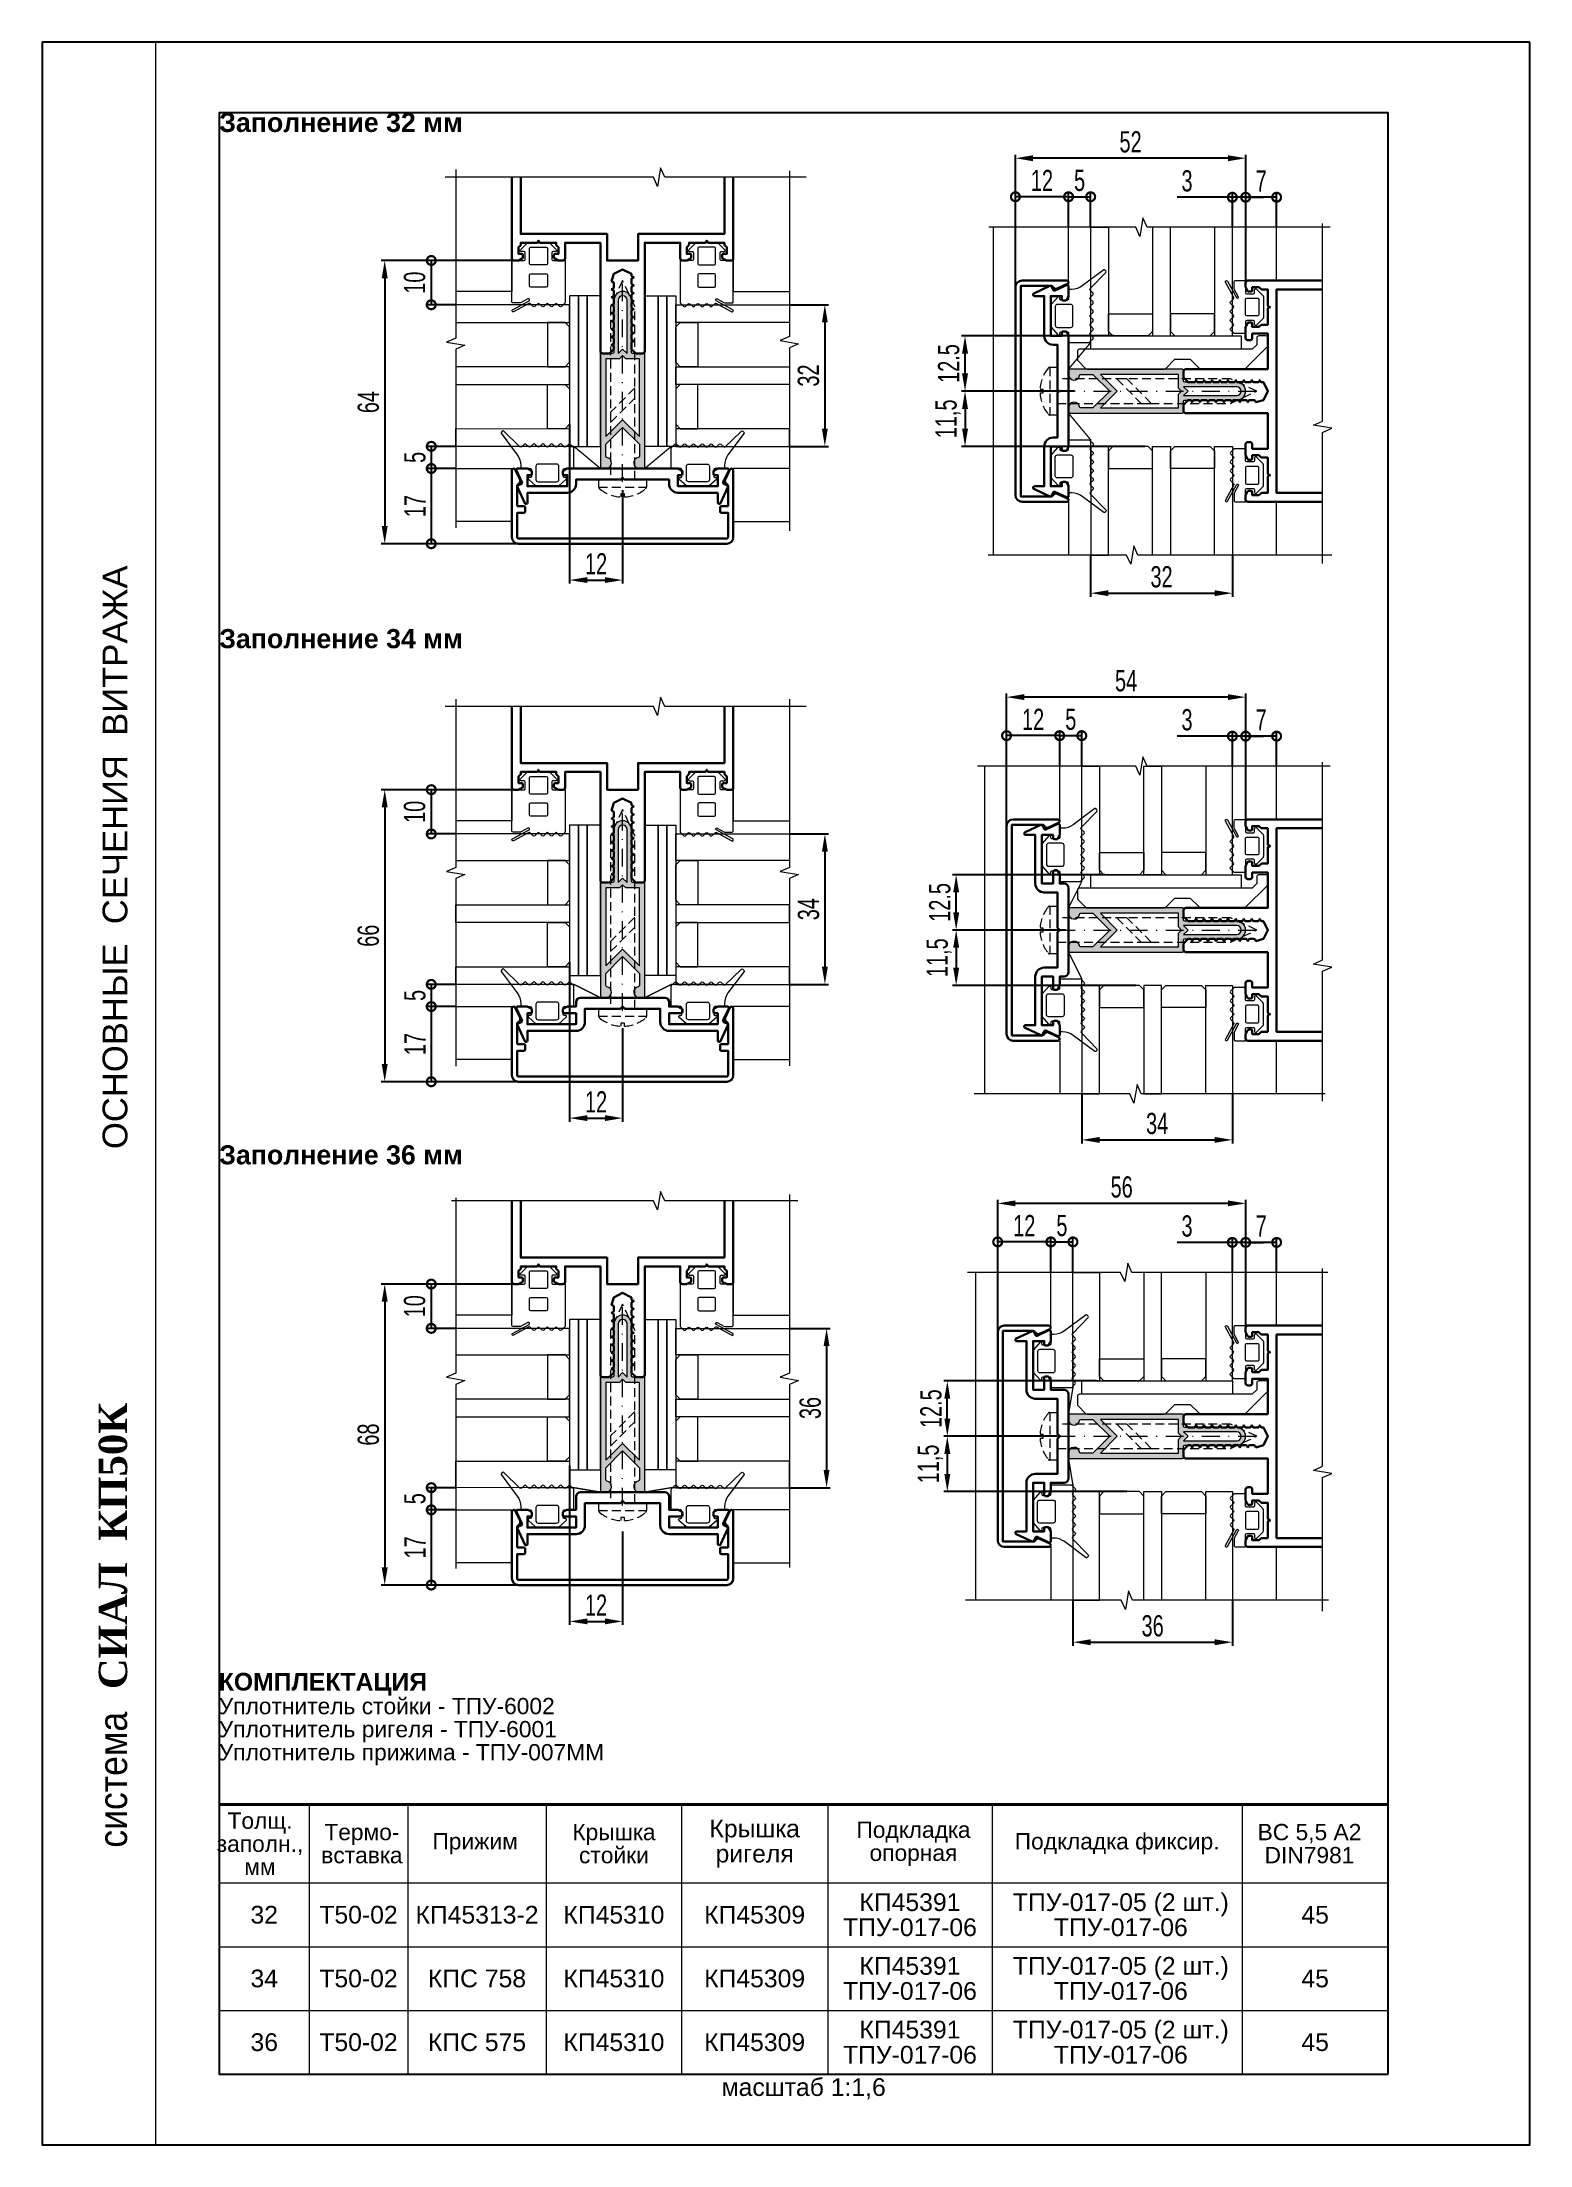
# Model space of a CAD drawing. Extents: x -37 to 8820, y -336 to 478.
# Drawn here: x 1050 to 1260, y 0 to 297 of the extents above; entities that cross this region are included whole.
import ezdxf
from ezdxf.enums import TextEntityAlignment as Align

# ---------------------------------------------------------------- set-up
doc = ezdxf.new("R2010")
doc.units = 0
doc.header["$LTSCALE"] = 5
doc.linetypes.add('DASHDOT', pattern=[1, 0.5, -0.25, 0, -0.25])
doc.linetypes.add('HIDDEN', pattern=[0.375, 0.25, -0.125])
doc.layers.get('0').update_dxf_attribs({"linetype": 'CONTINUOUS', "lineweight": 30})
doc.layers.get('DEFPOINTS').update_dxf_attribs({"linetype": 'CONTINUOUS'})
for name, color, linetype, lineweight in [('1', 6, 'DASHDOT', 13), ('2', 3, 'HIDDEN', 13), ('Dimentions', 5, 'CONTINUOUS', 15), ('Glass', 5, 'CONTINUOUS', 20), ('Ал подклад', 7, 'CONTINUOUS', 20), ('Герлен', 7, 'CONTINUOUS', 60), ('Зигзаг', 1, 'CONTINUOUS', 15), ('Конструкции', 252, 'CONTINUOUS', 20), ('Подкладки', 1, 'CONTINUOUS', 20), ('Рамки', 1, 'CONTINUOUS', 15), ('Текстовый', 7, 'CONTINUOUS', 9), ('Уплотнители', 1, 'CONTINUOUS', 20), ('Штриховка', 1, 'CONTINUOUS', 5)]:
    doc.layers.add(name, color=color, linetype=linetype, lineweight=lineweight)
doc.layers.add('Скрытые', color=14, linetype='CONTINUOUS', plot=False)
doc.styles.add('3', font='RUSS.SHX', dxfattribs={"width": 0.7, "height": 3})
doc.styles.add('Каталожный', font='arial.ttf', dxfattribs={"height": 2.5})
doc.styles.add('Фирм', font='arial.ttf', dxfattribs={"height": 3.5})
doc.styles.add('Фирм5', font='timesbd.ttf', dxfattribs={"height": 4})
doc.dimstyles.new('MX1_6', dxfattribs={"dimtxt": 3, "dimasz": 2.5, "dimexe": 0.5, "dimexo": 0, "dimgap": 0.8, "dimtad": 1, "dimlfac": 1.6, "dimdsep": 46, "dimtxsty": '3', "dimcen": 0, "dimclrd": 256, "dimclre": 256, "dimclrt": 256, "dimaunit": 1, "dimadec": 0, "dimazin": 0, "dimtfac": 1, "dimtmove": 0, "dimatfit": 1, "dimfxl": 1, "dimtvp": 1, "dimtolj": 1, "dimtzin": 0, "dimarcsym": 0})

msp = doc.modelspace()

# ---------------------------------------------------------------- texts
at = {"layer": 'Скрытые', "linetype": 'Continuous', "insert": (1157.5, 7.9386), "char_height": 3.5, "width": 165, "attachment_point": 5, "style": 'Каталожный'}
msp.add_mtext('\\pxqc;{\\H0.71429x;масштаб 1:1,6}', dxfattribs=at)
at = {"layer": 'Текстовый'}
for s, height, style, p in [('ОСНОВНЫЕ  СЕЧЕНИЯ  ВИТРАЖА', 3.5, 'Фирм', (1062.0431, 140.6503)), ('СИАЛ  КП50К', 4, 'Фирм5', (1062, 64.3724))]:
    msp.add_text(s, height=height, rotation=90, dxfattribs=dict(at, style=style)).set_placement(p)
at = {"layer": 'Текстовый', "style": 'Фирм', "width": 0.9}
msp.add_text(' система ', height=4, rotation=90, dxfattribs=at).set_placement((1062, 51.5762), align=Align.CENTER)
at = {"layer": 'Текстовый', "linetype": 'Continuous', "char_height": 2.7, "width": 42.664921, "attachment_point": 1, "style": 'Каталожный'}
for s, insert in [('\\pxql;{\\fArial|b1|i0|c204|p34;Заполнение 32 мм}', (1075, 287)), ('\\pxql;{\\fArial|b1|i0|c204|p34;Заполнение 34 мм}', (1075, 214.0962)), ('\\pxql;{\\fArial|b1|i0|c204|p34;Заполнение 36 мм}', (1075, 141.1909))]:
    msp.add_mtext(s, dxfattribs=dict(at, insert=insert))
at = {"layer": 'Текстовый', "linetype": 'Continuous', "line_spacing_factor": 0.85, "style": 'Каталожный'}
for s, insert, char_height, width, attachment_point in [('\\P\\pxql;{\\fArial|b1|i0|c204|p34;КОМПЛЕКТАЦИЯ\\P\\pi-2,l2,r-2.0333,se1.0833,t4;\\fArial|b0|i0|c204|p34;\\H0.92x;Уплотнитель стойки - ТПУ-6002\\PУплотнитель ригеля - ТПУ-6001\\PУплотнитель прижима - ТПУ-007ММ}', (1074.934, 70.2198), 2.5, 66.020014, 1), ('Толщ.\\Pзаполн.,\\Pмм', (1080.7528, 42.5434), 2.3, 27.25, 5), ('Термо-\\Pвставка', (1095.1384, 42.5434), 2.3, 12.276865, 5), ('Крышка \\Pстойки', (1130.7128, 42.5434), 2.3, 19.097083, 5), ('Крышка ригеля', (1150.5739, 42.5434), 2.5, 20.625, 5), ('Подкладка опорная', (1172.9906, 42.5434), 2.3, 27.25, 5), ('ВС 5,5 А2\\PDIN7981', (1228.8866, 42.5434), 2.3, 27.25, 5), ('Прижим', (1111.1156, 42.5434), 2.3, 27.25, 5), ('Подкладка фиксир.', (1201.7395, 42.5434), 2.3, 35.271027, 5), ('ТПУ-017-05 (2 шт.)\\PТПУ-017-06', (1202.2626, 32.5), 2.5, 34.224897, 5), ('32', (1081.3562, 32.5), 2.5, 12.712441, 5), ('Т50-02', (1094.6582, 32.5), 2.5, 13.891532, 5), ('КП45313-2', (1111.3841, 32.5), 2.5, 19.560325, 5), ('КП45310', (1130.7128, 32.5), 2.5, 19.097083, 5), ('КП45309', (1150.5739, 32.5), 2.5, 20.625, 5), ('КП45391\\PТПУ-017-06', (1172.4952, 32.5), 2.5, 23.217592, 5), ('45', (1229.6875, 32.5), 2.5, 20.625, 5), ('34', (1081.3562, 23.5), 2.5, 12.712441, 5), ('Т50-02', (1094.6582, 23.5), 2.5, 13.891532, 5), ('КПС 758', (1111.3841, 23.5), 2.5, 19.560325, 5), ('КП45310', (1130.7128, 23.5), 2.5, 19.097083, 5), ('КП45309', (1150.5739, 23.5), 2.5, 20.625, 5), ('КП45391\\PТПУ-017-06', (1172.4952, 23.5), 2.5, 23.217592, 5), ('ТПУ-017-05 (2 шт.)\\PТПУ-017-06', (1202.2626, 23.5), 2.5, 34.224897, 5), ('45', (1229.6875, 23.5), 2.5, 20.625, 5), ('36', (1081.3562, 14.5), 2.5, 12.712441, 5), ('Т50-02', (1094.6582, 14.5), 2.5, 13.891532, 5), ('КПС 575', (1111.3841, 14.5), 2.5, 19.560325, 5), ('КП45310', (1130.7128, 14.5), 2.5, 19.097083, 5), ('КП45309', (1150.5739, 14.5), 2.5, 20.625, 5), ('КП45391\\PТПУ-017-06', (1172.4952, 14.5), 2.5, 23.217592, 5), ('ТПУ-017-05 (2 шт.)\\PТПУ-017-06', (1202.2626, 14.5), 2.5, 34.224897, 5), ('45', (1229.6875, 14.5), 2.5, 20.625, 5)]:
    msp.add_mtext(s, dxfattribs=dict(at, insert=insert, char_height=char_height, width=width, attachment_point=attachment_point))

# ---------------------------------------------------------------- blocks, each defined once
blk = doc.blocks.new('*D666')
at = {"layer": 'DEFPOINTS', "color": 0, "linetype": 'Continuous', "transparency": 16777216}
for p in [(1155.48, 259.9), (1155.48, 239.9), (1160.48, 239.9)]:
    blk.add_point(p, dxfattribs=at)
at = {"layer": 'Dimentions', "linetype": 'Continuous', "lineweight": -2, "transparency": 16777216}
for p, q in [((1155.48, 259.9), (1160.98, 259.9)), ((1160.48, 257.4), (1160.48, 242.4)), ((1155.48, 239.9), (1160.98, 239.9))]:
    blk.add_line(p, q, dxfattribs=at)
at = {"layer": 'Dimentions', "linetype": 'Continuous', "transparency": 16777216}
for points in [[(1160.07, 257.4), (1160.9, 257.4), (1160.48, 259.9)], [(1160.07, 242.4), (1160.9, 242.4), (1160.48, 239.9)]]:
    blk.add_solid(points, dxfattribs=at)
at = {"layer": 'Dimentions', "linetype": 'Continuous', "transparency": 16777216, "insert": (1158.18, 249.9), "char_height": 3, "attachment_point": 5, "rotation": 90, "style": '3'}
blk.add_mtext('\\A1;32', dxfattribs=at)
blk = doc.blocks.new('_DotSmall')
at = {"color": 0, "linetype": 'ByBlock', "const_width": 0.5}
blk.add_lwpolyline([(-0.0625, 0, 1), (0.0625, 0, 1)], format="xyb", close=True, dxfattribs=at)
blk = doc.blocks.new('*D667')
at = {"layer": 'DEFPOINTS', "color": 0, "linetype": 'Continuous', "transparency": 16777216}
for p in [(1108.39, 239.9), (1104.93, 236.77), (1108.39, 236.77)]:
    blk.add_point(p, dxfattribs=at)
at = {"layer": 'Dimentions', "linetype": 'Continuous', "lineweight": -2, "transparency": 16777216}
for p, q in [((1108.39, 239.9), (1104.43, 239.9)), ((1104.93, 239.9), (1104.93, 236.77)), ((1108.39, 236.77), (1104.43, 236.77))]:
    blk.add_line(p, q, dxfattribs=at)
at = {"layer": 'Dimentions', "linetype": 'Continuous', "lineweight": -2, "transparency": 16777216, "xscale": 2.5, "yscale": 2.5, "zscale": 2.5}
for p, rotation in [((1104.93, 239.9), 90), ((1104.93, 236.77), 270)]:
    blk.add_blockref('_DotSmall', p, dxfattribs=dict(at, rotation=rotation))
at = {"layer": 'Dimentions', "linetype": 'Continuous', "transparency": 16777216, "insert": (1102.63, 238.34), "char_height": 3, "attachment_point": 5, "rotation": 90, "style": '3'}
blk.add_mtext('\\A1;5', dxfattribs=at)
blk = doc.blocks.new('*D668')
at = {"layer": 'DEFPOINTS', "color": 0, "linetype": 'Continuous', "transparency": 16777216}
for p in [(1108.39, 236.77), (1104.93, 226.15), (1118.38, 226.15)]:
    blk.add_point(p, dxfattribs=at)
at = {"layer": 'Dimentions', "linetype": 'Continuous', "lineweight": -2, "transparency": 16777216}
for p, q in [((1108.39, 236.77), (1104.43, 236.77)), ((1104.93, 236.77), (1104.93, 226.15)), ((1118.38, 226.15), (1104.43, 226.15))]:
    blk.add_line(p, q, dxfattribs=at)
at = {"layer": 'Dimentions', "linetype": 'Continuous', "lineweight": -2, "transparency": 16777216, "xscale": 2.5, "yscale": 2.5, "zscale": 2.5}
for p, rotation in [((1104.93, 236.77), 90), ((1104.93, 226.15), 270)]:
    blk.add_blockref('_DotSmall', p, dxfattribs=dict(at, rotation=rotation))
at = {"layer": 'Dimentions', "linetype": 'Continuous', "transparency": 16777216, "insert": (1102.63, 231.46), "char_height": 3, "attachment_point": 5, "rotation": 90, "style": '3'}
blk.add_mtext('\\A1;17', dxfattribs=at)
blk = doc.blocks.new('*D669')
at = {"layer": 'DEFPOINTS', "color": 0, "linetype": 'Continuous', "transparency": 16777216}
for p in [(1116.31, 266.15), (1104.93, 259.9), (1108.39, 259.9)]:
    blk.add_point(p, dxfattribs=at)
at = {"layer": 'Dimentions', "linetype": 'Continuous', "lineweight": -2, "transparency": 16777216}
for p, q in [((1116.31, 266.15), (1104.43, 266.15)), ((1104.93, 266.15), (1104.93, 259.9)), ((1108.39, 259.9), (1104.43, 259.9))]:
    blk.add_line(p, q, dxfattribs=at)
at = {"layer": 'Dimentions', "linetype": 'Continuous', "lineweight": -2, "transparency": 16777216, "xscale": 2.5, "yscale": 2.5, "zscale": 2.5}
for p, rotation in [((1104.93, 266.15), 90), ((1104.93, 259.9), 270)]:
    blk.add_blockref('_DotSmall', p, dxfattribs=dict(at, rotation=rotation))
at = {"layer": 'Dimentions', "linetype": 'Continuous', "transparency": 16777216, "insert": (1102.59, 263.02), "char_height": 3, "attachment_point": 5, "rotation": 90, "style": '3'}
blk.add_mtext('\\A1;10', dxfattribs=at)
blk = doc.blocks.new('*D670')
at = {"layer": 'DEFPOINTS', "color": 0, "linetype": 'Continuous', "transparency": 16777216}
for p in [(1108.6, 266.15), (1098.36, 226.15), (1119.01, 226.15)]:
    blk.add_point(p, dxfattribs=at)
at = {"layer": 'Dimentions', "linetype": 'Continuous', "lineweight": -2, "transparency": 16777216}
for p, q in [((1108.6, 266.15), (1097.86, 266.15)), ((1098.36, 263.65), (1098.36, 228.65)), ((1119.01, 226.15), (1097.86, 226.15))]:
    blk.add_line(p, q, dxfattribs=at)
at = {"layer": 'Dimentions', "linetype": 'Continuous', "transparency": 16777216}
for points in [[(1097.94, 263.65), (1098.78, 263.65), (1098.36, 266.15)], [(1097.94, 228.65), (1098.78, 228.65), (1098.36, 226.15)]]:
    blk.add_solid(points, dxfattribs=at)
at = {"layer": 'Dimentions', "linetype": 'Continuous', "transparency": 16777216, "insert": (1096.06, 246.15), "char_height": 3, "attachment_point": 5, "rotation": 90, "style": '3'}
blk.add_mtext('\\A1;64', dxfattribs=at)
blk = doc.blocks.new('*D671')
at = {"layer": 'DEFPOINTS', "color": 0, "linetype": 'Continuous', "transparency": 16777216}
for p in [(1187.38, 275.15), (1194.88, 270.85), (1187.38, 260.9)]:
    blk.add_point(p, dxfattribs=at)
at = {"layer": 'Dimentions', "linetype": 'Continuous', "lineweight": -2, "transparency": 16777216}
for p, q in [((1187.38, 260.9), (1187.38, 275.65)), ((1194.88, 275.15), (1187.38, 275.15)), ((1194.88, 270.85), (1194.88, 275.65))]:
    blk.add_line(p, q, dxfattribs=at)
at = {"layer": 'Dimentions', "linetype": 'Continuous', "lineweight": -2, "transparency": 16777216, "xscale": 2.5, "yscale": 2.5, "zscale": 2.5, "rotation": 180}
blk.add_blockref('_DotSmall', (1187.38, 275.15), dxfattribs=at)
at = {"layer": 'Dimentions', "linetype": 'Continuous', "lineweight": -2, "transparency": 16777216, "xscale": 2.5, "yscale": 2.5, "zscale": 2.5}
blk.add_blockref('_DotSmall', (1194.88, 275.15), dxfattribs=at)
at = {"layer": 'Dimentions', "linetype": 'Continuous', "transparency": 16777216, "insert": (1191.13, 277.45), "char_height": 3, "attachment_point": 5, "style": '3'}
blk.add_mtext('\\A1;12', dxfattribs=at)
blk = doc.blocks.new('*D672')
at = {"layer": 'DEFPOINTS', "color": 0, "linetype": 'Continuous', "transparency": 16777216}
for p in [(1219.88, 275.08), (1218, 270.85), (1219.88, 263.01)]:
    blk.add_point(p, dxfattribs=at)
at = {"layer": 'Dimentions', "linetype": 'Continuous', "lineweight": -2, "transparency": 16777216}
for p, q in [((1218, 275.08), (1210.2, 275.08)), ((1218, 270.85), (1218, 275.58)), ((1219.88, 275.08), (1218, 275.08)), ((1219.88, 263.01), (1219.88, 275.58)), ((1219.88, 275.08), (1222.38, 275.08))]:
    blk.add_line(p, q, dxfattribs=at)
at = {"layer": 'Dimentions', "linetype": 'Continuous', "lineweight": -2, "transparency": 16777216, "xscale": 2.5, "yscale": 2.5, "zscale": 2.5}
blk.add_blockref('_DotSmall', (1218, 275.08), dxfattribs=at)
at = {"layer": 'Dimentions', "linetype": 'Continuous', "lineweight": -2, "transparency": 16777216, "xscale": 2.5, "yscale": 2.5, "zscale": 2.5, "rotation": 180}
blk.add_blockref('_DotSmall', (1219.88, 275.08), dxfattribs=at)
at = {"layer": 'Dimentions', "linetype": 'Continuous', "transparency": 16777216, "insert": (1211.6, 277.38), "char_height": 3, "attachment_point": 5, "style": '3'}
blk.add_mtext('\\A1;3', dxfattribs=at)
blk = doc.blocks.new('*D673')
at = {"layer": 'DEFPOINTS', "color": 0, "linetype": 'Continuous', "transparency": 16777216}
for p in [(1187.38, 280.59), (1187.38, 271.47), (1219.88, 270.85)]:
    blk.add_point(p, dxfattribs=at)
at = {"layer": 'Dimentions', "linetype": 'Continuous', "lineweight": -2, "transparency": 16777216}
for p, q in [((1187.38, 271.47), (1187.38, 281.09)), ((1217.38, 280.59), (1189.88, 280.59)), ((1219.88, 270.85), (1219.88, 281.09))]:
    blk.add_line(p, q, dxfattribs=at)
at = {"layer": 'Dimentions', "linetype": 'Continuous', "transparency": 16777216}
for points in [[(1189.88, 281.01), (1189.88, 280.17), (1187.38, 280.59)], [(1217.38, 281.01), (1217.38, 280.17), (1219.88, 280.59)]]:
    blk.add_solid(points, dxfattribs=at)
at = {"layer": 'Dimentions', "linetype": 'Continuous', "transparency": 16777216, "insert": (1203.63, 282.89), "char_height": 3, "attachment_point": 5, "style": '3'}
blk.add_mtext('\\A1;52', dxfattribs=at)
blk = doc.blocks.new('*D674')
at = {"layer": 'DEFPOINTS', "color": 0, "linetype": 'Continuous', "transparency": 16777216}
for p in [(1198, 224.54), (1218, 224.54), (1218, 219.16)]:
    blk.add_point(p, dxfattribs=at)
at = {"layer": 'Dimentions', "linetype": 'Continuous', "lineweight": -2, "transparency": 16777216}
for p, q in [((1198, 224.54), (1198, 218.66)), ((1218, 224.54), (1218, 218.66)), ((1200.5, 219.16), (1215.5, 219.16))]:
    blk.add_line(p, q, dxfattribs=at)
at = {"layer": 'Dimentions', "linetype": 'Continuous', "transparency": 16777216}
for points in [[(1200.5, 219.58), (1200.5, 218.75), (1198, 219.16)], [(1215.5, 219.58), (1215.5, 218.75), (1218, 219.16)]]:
    blk.add_solid(points, dxfattribs=at)
at = {"layer": 'Dimentions', "linetype": 'Continuous', "transparency": 16777216, "insert": (1208, 221.46), "char_height": 3, "attachment_point": 5, "style": '3'}
blk.add_mtext('\\A1;32', dxfattribs=at)
blk = doc.blocks.new('*D675')
at = {"layer": 'DEFPOINTS', "color": 0, "linetype": 'Continuous', "transparency": 16777216}
for p in [(1198, 275.15), (1194.88, 270.85), (1198, 270.85)]:
    blk.add_point(p, dxfattribs=at)
at = {"layer": 'Dimentions', "linetype": 'Continuous', "lineweight": -2, "transparency": 16777216}
for p, q in [((1194.88, 270.85), (1194.88, 275.65)), ((1194.88, 275.15), (1198, 275.15)), ((1198, 270.85), (1198, 275.65))]:
    blk.add_line(p, q, dxfattribs=at)
at = {"layer": 'Dimentions', "linetype": 'Continuous', "lineweight": -2, "transparency": 16777216, "xscale": 2.5, "yscale": 2.5, "zscale": 2.5, "rotation": 180}
blk.add_blockref('_DotSmall', (1194.88, 275.15), dxfattribs=at)
at = {"layer": 'Dimentions', "linetype": 'Continuous', "lineweight": -2, "transparency": 16777216, "xscale": 2.5, "yscale": 2.5, "zscale": 2.5}
blk.add_blockref('_DotSmall', (1198, 275.15), dxfattribs=at)
at = {"layer": 'Dimentions', "linetype": 'Continuous', "transparency": 16777216, "insert": (1196.44, 277.45), "char_height": 3, "attachment_point": 5, "style": '3'}
blk.add_mtext('\\A1;5', dxfattribs=at)
blk = doc.blocks.new('*D676')
at = {"layer": 'DEFPOINTS', "color": 0, "linetype": 'Continuous', "transparency": 16777216}
for p in [(1219.88, 275.08), (1219.88, 270.85), (1224.25, 270.85)]:
    blk.add_point(p, dxfattribs=at)
at = {"layer": 'Dimentions', "linetype": 'Continuous', "lineweight": -2, "transparency": 16777216}
for p, q in [((1219.88, 270.85), (1219.88, 275.58)), ((1224.25, 275.08), (1219.88, 275.08)), ((1224.25, 270.85), (1224.25, 275.58))]:
    blk.add_line(p, q, dxfattribs=at)
at = {"layer": 'Dimentions', "linetype": 'Continuous', "lineweight": -2, "transparency": 16777216, "xscale": 2.5, "yscale": 2.5, "zscale": 2.5, "rotation": 180}
blk.add_blockref('_DotSmall', (1219.88, 275.08), dxfattribs=at)
at = {"layer": 'Dimentions', "linetype": 'Continuous', "lineweight": -2, "transparency": 16777216, "xscale": 2.5, "yscale": 2.5, "zscale": 2.5}
blk.add_blockref('_DotSmall', (1224.25, 275.08), dxfattribs=at)
at = {"layer": 'Dimentions', "linetype": 'Continuous', "transparency": 16777216, "insert": (1222.07, 277.38), "char_height": 3, "attachment_point": 5, "style": '3'}
blk.add_mtext('\\A1;7', dxfattribs=at)
blk = doc.blocks.new('*D677')
at = {"layer": 'DEFPOINTS', "color": 0, "linetype": 'Continuous', "transparency": 16777216}
for p in [(1155.48, 185.16), (1155.48, 163.91), (1160.49, 163.91)]:
    blk.add_point(p, dxfattribs=at)
at = {"layer": 'Dimentions', "linetype": 'Continuous', "lineweight": -2, "transparency": 16777216}
for p, q in [((1155.48, 185.16), (1160.99, 185.16)), ((1160.49, 182.66), (1160.49, 166.41)), ((1155.48, 163.91), (1160.99, 163.91))]:
    blk.add_line(p, q, dxfattribs=at)
at = {"layer": 'Dimentions', "linetype": 'Continuous', "transparency": 16777216}
for points in [[(1160.07, 182.66), (1160.9, 182.66), (1160.49, 185.16)], [(1160.07, 166.41), (1160.9, 166.41), (1160.49, 163.91)]]:
    blk.add_solid(points, dxfattribs=at)
at = {"layer": 'Dimentions', "linetype": 'Continuous', "transparency": 16777216, "insert": (1158.19, 174.53), "char_height": 3, "attachment_point": 5, "rotation": 90, "style": '3'}
blk.add_mtext('\\A1;34', dxfattribs=at)
blk = doc.blocks.new('*D678')
at = {"layer": 'DEFPOINTS', "color": 0, "linetype": 'Continuous', "transparency": 16777216}
for p in [(1108.39, 163.91), (1104.93, 160.78), (1108.39, 160.78)]:
    blk.add_point(p, dxfattribs=at)
at = {"layer": 'Dimentions', "linetype": 'Continuous', "lineweight": -2, "transparency": 16777216}
for p, q in [((1108.39, 163.91), (1104.43, 163.91)), ((1104.93, 163.91), (1104.93, 160.78)), ((1108.39, 160.78), (1104.43, 160.78))]:
    blk.add_line(p, q, dxfattribs=at)
at = {"layer": 'Dimentions', "linetype": 'Continuous', "lineweight": -2, "transparency": 16777216, "xscale": 2.5, "yscale": 2.5, "zscale": 2.5}
for p, rotation in [((1104.93, 163.91), 90), ((1104.93, 160.78), 270)]:
    blk.add_blockref('_DotSmall', p, dxfattribs=dict(at, rotation=rotation))
at = {"layer": 'Dimentions', "linetype": 'Continuous', "transparency": 16777216, "insert": (1102.63, 162.35), "char_height": 3, "attachment_point": 5, "rotation": 90, "style": '3'}
blk.add_mtext('\\A1;5', dxfattribs=at)
blk = doc.blocks.new('*D679')
at = {"layer": 'DEFPOINTS', "color": 0, "linetype": 'Continuous', "transparency": 16777216}
for p in [(1108.39, 160.78), (1104.93, 150.16), (1118.38, 150.16)]:
    blk.add_point(p, dxfattribs=at)
at = {"layer": 'Dimentions', "linetype": 'Continuous', "lineweight": -2, "transparency": 16777216}
for p, q in [((1108.39, 160.78), (1104.43, 160.78)), ((1104.93, 160.78), (1104.93, 150.16)), ((1118.38, 150.16), (1104.43, 150.16))]:
    blk.add_line(p, q, dxfattribs=at)
at = {"layer": 'Dimentions', "linetype": 'Continuous', "lineweight": -2, "transparency": 16777216, "xscale": 2.5, "yscale": 2.5, "zscale": 2.5}
for p, rotation in [((1104.93, 160.78), 90), ((1104.93, 150.16), 270)]:
    blk.add_blockref('_DotSmall', p, dxfattribs=dict(at, rotation=rotation))
at = {"layer": 'Dimentions', "linetype": 'Continuous', "transparency": 16777216, "insert": (1102.63, 155.47), "char_height": 3, "attachment_point": 5, "rotation": 90, "style": '3'}
blk.add_mtext('\\A1;17', dxfattribs=at)
blk = doc.blocks.new('*D680')
at = {"layer": 'DEFPOINTS', "color": 0, "linetype": 'Continuous', "transparency": 16777216}
for p in [(1116.31, 191.41), (1104.93, 185.16), (1108.39, 185.16)]:
    blk.add_point(p, dxfattribs=at)
at = {"layer": 'Dimentions', "linetype": 'Continuous', "lineweight": -2, "transparency": 16777216}
for p, q in [((1116.31, 191.41), (1104.43, 191.41)), ((1104.93, 191.41), (1104.93, 185.16)), ((1108.39, 185.16), (1104.43, 185.16))]:
    blk.add_line(p, q, dxfattribs=at)
at = {"layer": 'Dimentions', "linetype": 'Continuous', "lineweight": -2, "transparency": 16777216, "xscale": 2.5, "yscale": 2.5, "zscale": 2.5}
for p, rotation in [((1104.93, 191.41), 90), ((1104.93, 185.16), 270)]:
    blk.add_blockref('_DotSmall', p, dxfattribs=dict(at, rotation=rotation))
at = {"layer": 'Dimentions', "linetype": 'Continuous', "transparency": 16777216, "insert": (1102.59, 188.28), "char_height": 3, "attachment_point": 5, "rotation": 90, "style": '3'}
blk.add_mtext('\\A1;10', dxfattribs=at)
blk = doc.blocks.new('*D681')
at = {"layer": 'DEFPOINTS', "color": 0, "linetype": 'Continuous', "transparency": 16777216}
for p in [(1108.6, 191.41), (1098.36, 150.16), (1107.99, 150.16)]:
    blk.add_point(p, dxfattribs=at)
at = {"layer": 'Dimentions', "linetype": 'Continuous', "lineweight": -2, "transparency": 16777216}
for p, q in [((1108.6, 191.41), (1097.86, 191.41)), ((1098.36, 188.91), (1098.36, 152.66)), ((1107.99, 150.16), (1097.86, 150.16))]:
    blk.add_line(p, q, dxfattribs=at)
at = {"layer": 'Dimentions', "linetype": 'Continuous', "transparency": 16777216}
for points in [[(1097.94, 188.91), (1098.78, 188.91), (1098.36, 191.41)], [(1097.94, 152.66), (1098.78, 152.66), (1098.36, 150.16)]]:
    blk.add_solid(points, dxfattribs=at)
at = {"layer": 'Dimentions', "linetype": 'Continuous', "transparency": 16777216, "insert": (1096.06, 170.78), "char_height": 3, "attachment_point": 5, "rotation": 90, "style": '3'}
blk.add_mtext('\\A1;66', dxfattribs=at)
blk = doc.blocks.new('*D682')
at = {"layer": 'DEFPOINTS', "color": 0, "linetype": 'Continuous', "transparency": 16777216}
for p in [(1186.13, 199.04), (1193.63, 194.74), (1186.13, 184.79)]:
    blk.add_point(p, dxfattribs=at)
at = {"layer": 'Dimentions', "linetype": 'Continuous', "lineweight": -2, "transparency": 16777216}
for p, q in [((1186.13, 184.79), (1186.13, 199.54)), ((1193.63, 199.04), (1186.13, 199.04)), ((1193.63, 194.74), (1193.63, 199.54))]:
    blk.add_line(p, q, dxfattribs=at)
at = {"layer": 'Dimentions', "linetype": 'Continuous', "lineweight": -2, "transparency": 16777216, "xscale": 2.5, "yscale": 2.5, "zscale": 2.5, "rotation": 180}
blk.add_blockref('_DotSmall', (1186.13, 199.04), dxfattribs=at)
at = {"layer": 'Dimentions', "linetype": 'Continuous', "lineweight": -2, "transparency": 16777216, "xscale": 2.5, "yscale": 2.5, "zscale": 2.5}
blk.add_blockref('_DotSmall', (1193.63, 199.04), dxfattribs=at)
at = {"layer": 'Dimentions', "linetype": 'Continuous', "transparency": 16777216, "insert": (1189.88, 201.34), "char_height": 3, "attachment_point": 5, "style": '3'}
blk.add_mtext('\\A1;12', dxfattribs=at)
blk = doc.blocks.new('*D683')
at = {"layer": 'DEFPOINTS', "color": 0, "linetype": 'Continuous', "transparency": 16777216}
for p in [(1219.88, 198.97), (1218, 194.74), (1219.88, 186.9)]:
    blk.add_point(p, dxfattribs=at)
at = {"layer": 'Dimentions', "linetype": 'Continuous', "lineweight": -2, "transparency": 16777216}
for p, q in [((1218, 194.74), (1218, 199.47)), ((1219.88, 186.9), (1219.88, 199.47)), ((1218, 198.97), (1210.2, 198.97)), ((1219.88, 198.97), (1218, 198.97)), ((1219.88, 198.97), (1222.38, 198.97))]:
    blk.add_line(p, q, dxfattribs=at)
at = {"layer": 'Dimentions', "linetype": 'Continuous', "lineweight": -2, "transparency": 16777216, "xscale": 2.5, "yscale": 2.5, "zscale": 2.5}
blk.add_blockref('_DotSmall', (1218, 198.97), dxfattribs=at)
at = {"layer": 'Dimentions', "linetype": 'Continuous', "lineweight": -2, "transparency": 16777216, "xscale": 2.5, "yscale": 2.5, "zscale": 2.5, "rotation": 180}
blk.add_blockref('_DotSmall', (1219.88, 198.97), dxfattribs=at)
at = {"layer": 'Dimentions', "linetype": 'Continuous', "transparency": 16777216, "insert": (1211.6, 201.27), "char_height": 3, "attachment_point": 5, "style": '3'}
blk.add_mtext('\\A1;3', dxfattribs=at)
blk = doc.blocks.new('*D684')
at = {"layer": 'DEFPOINTS', "color": 0, "linetype": 'Continuous', "transparency": 16777216}
for p in [(1186.13, 204.48), (1186.13, 194.74), (1219.88, 194.74)]:
    blk.add_point(p, dxfattribs=at)
at = {"layer": 'Dimentions', "linetype": 'Continuous', "lineweight": -2, "transparency": 16777216}
for p, q in [((1186.13, 194.74), (1186.13, 204.98)), ((1219.88, 194.74), (1219.88, 204.98)), ((1217.38, 204.48), (1188.63, 204.48))]:
    blk.add_line(p, q, dxfattribs=at)
at = {"layer": 'Dimentions', "linetype": 'Continuous', "transparency": 16777216}
for points in [[(1188.63, 204.9), (1188.63, 204.07), (1186.13, 204.48)], [(1217.38, 204.9), (1217.38, 204.07), (1219.88, 204.48)]]:
    blk.add_solid(points, dxfattribs=at)
at = {"layer": 'Dimentions', "linetype": 'Continuous', "transparency": 16777216, "insert": (1203, 206.78), "char_height": 3, "attachment_point": 5, "style": '3'}
blk.add_mtext('\\A1;54', dxfattribs=at)
blk = doc.blocks.new('*D685')
at = {"layer": 'DEFPOINTS', "color": 0, "linetype": 'Continuous', "transparency": 16777216}
for p in [(1196.75, 148.43), (1218, 148.43), (1218, 141.95)]:
    blk.add_point(p, dxfattribs=at)
at = {"layer": 'Dimentions', "linetype": 'Continuous', "lineweight": -2, "transparency": 16777216}
for p, q in [((1196.75, 148.43), (1196.75, 141.45)), ((1218, 148.43), (1218, 141.45)), ((1199.25, 141.95), (1215.5, 141.95))]:
    blk.add_line(p, q, dxfattribs=at)
at = {"layer": 'Dimentions', "linetype": 'Continuous', "transparency": 16777216}
for points in [[(1199.25, 142.36), (1199.25, 141.53), (1196.75, 141.95)], [(1215.5, 142.36), (1215.5, 141.53), (1218, 141.95)]]:
    blk.add_solid(points, dxfattribs=at)
at = {"layer": 'Dimentions', "linetype": 'Continuous', "transparency": 16777216, "insert": (1207.38, 144.25), "char_height": 3, "attachment_point": 5, "style": '3'}
blk.add_mtext('\\A1;34', dxfattribs=at)
blk = doc.blocks.new('*D686')
at = {"layer": 'DEFPOINTS', "color": 0, "linetype": 'Continuous', "transparency": 16777216}
for p in [(1196.75, 199.04), (1193.63, 194.74), (1196.75, 194.74)]:
    blk.add_point(p, dxfattribs=at)
at = {"layer": 'Dimentions', "linetype": 'Continuous', "lineweight": -2, "transparency": 16777216}
for p, q in [((1193.63, 194.74), (1193.63, 199.54)), ((1193.63, 199.04), (1196.75, 199.04)), ((1196.75, 194.74), (1196.75, 199.54))]:
    blk.add_line(p, q, dxfattribs=at)
at = {"layer": 'Dimentions', "linetype": 'Continuous', "lineweight": -2, "transparency": 16777216, "xscale": 2.5, "yscale": 2.5, "zscale": 2.5, "rotation": 180}
blk.add_blockref('_DotSmall', (1193.63, 199.04), dxfattribs=at)
at = {"layer": 'Dimentions', "linetype": 'Continuous', "lineweight": -2, "transparency": 16777216, "xscale": 2.5, "yscale": 2.5, "zscale": 2.5}
blk.add_blockref('_DotSmall', (1196.75, 199.04), dxfattribs=at)
at = {"layer": 'Dimentions', "linetype": 'Continuous', "transparency": 16777216, "insert": (1195.19, 201.34), "char_height": 3, "attachment_point": 5, "style": '3'}
blk.add_mtext('\\A1;5', dxfattribs=at)
blk = doc.blocks.new('*D687')
at = {"layer": 'DEFPOINTS', "color": 0, "linetype": 'Continuous', "transparency": 16777216}
for p in [(1219.88, 198.97), (1219.88, 194.74), (1224.25, 194.74)]:
    blk.add_point(p, dxfattribs=at)
at = {"layer": 'Dimentions', "linetype": 'Continuous', "lineweight": -2, "transparency": 16777216}
for p, q in [((1219.88, 194.74), (1219.88, 199.47)), ((1224.25, 194.74), (1224.25, 199.47)), ((1224.25, 198.97), (1219.88, 198.97))]:
    blk.add_line(p, q, dxfattribs=at)
at = {"layer": 'Dimentions', "linetype": 'Continuous', "lineweight": -2, "transparency": 16777216, "xscale": 2.5, "yscale": 2.5, "zscale": 2.5, "rotation": 180}
blk.add_blockref('_DotSmall', (1219.88, 198.97), dxfattribs=at)
at = {"layer": 'Dimentions', "linetype": 'Continuous', "lineweight": -2, "transparency": 16777216, "xscale": 2.5, "yscale": 2.5, "zscale": 2.5}
blk.add_blockref('_DotSmall', (1224.25, 198.97), dxfattribs=at)
at = {"layer": 'Dimentions', "linetype": 'Continuous', "transparency": 16777216, "insert": (1222.07, 201.27), "char_height": 3, "attachment_point": 5, "style": '3'}
blk.add_mtext('\\A1;7', dxfattribs=at)
blk = doc.blocks.new('*D688')
at = {"layer": 'DEFPOINTS', "color": 0, "linetype": 'Continuous', "transparency": 16777216}
for p in [(1155.48, 115.33), (1155.48, 92.83), (1160.73, 92.83)]:
    blk.add_point(p, dxfattribs=at)
at = {"layer": 'Dimentions', "linetype": 'Continuous', "lineweight": -2, "transparency": 16777216}
for p, q in [((1155.48, 115.33), (1161.23, 115.33)), ((1160.73, 112.83), (1160.73, 95.33)), ((1155.48, 92.83), (1161.23, 92.83))]:
    blk.add_line(p, q, dxfattribs=at)
at = {"layer": 'Dimentions', "linetype": 'Continuous', "transparency": 16777216}
for points in [[(1160.31, 112.83), (1161.14, 112.83), (1160.73, 115.33)], [(1160.31, 95.33), (1161.14, 95.33), (1160.73, 92.83)]]:
    blk.add_solid(points, dxfattribs=at)
at = {"layer": 'Dimentions', "linetype": 'Continuous', "transparency": 16777216, "insert": (1158.43, 104.08), "char_height": 3, "attachment_point": 5, "rotation": 90, "style": '3'}
blk.add_mtext('\\A1;36', dxfattribs=at)
blk = doc.blocks.new('*D689')
at = {"layer": 'DEFPOINTS', "color": 0, "linetype": 'Continuous', "transparency": 16777216}
for p in [(1108.39, 92.83), (1104.93, 89.7), (1108.39, 89.7)]:
    blk.add_point(p, dxfattribs=at)
at = {"layer": 'Dimentions', "linetype": 'Continuous', "lineweight": -2, "transparency": 16777216}
for p, q in [((1108.39, 92.83), (1104.43, 92.83)), ((1104.93, 92.83), (1104.93, 89.7)), ((1108.39, 89.7), (1104.43, 89.7))]:
    blk.add_line(p, q, dxfattribs=at)
at = {"layer": 'Dimentions', "linetype": 'Continuous', "lineweight": -2, "transparency": 16777216, "xscale": 2.5, "yscale": 2.5, "zscale": 2.5}
for p, rotation in [((1104.93, 92.83), 90), ((1104.93, 89.7), 270)]:
    blk.add_blockref('_DotSmall', p, dxfattribs=dict(at, rotation=rotation))
at = {"layer": 'Dimentions', "linetype": 'Continuous', "transparency": 16777216, "insert": (1102.63, 91.27), "char_height": 3, "attachment_point": 5, "rotation": 90, "style": '3'}
blk.add_mtext('\\A1;5', dxfattribs=at)
blk = doc.blocks.new('*D690')
at = {"layer": 'DEFPOINTS', "color": 0, "linetype": 'Continuous', "transparency": 16777216}
for p in [(1108.39, 89.7), (1104.93, 79.08), (1118.38, 79.08)]:
    blk.add_point(p, dxfattribs=at)
at = {"layer": 'Dimentions', "linetype": 'Continuous', "lineweight": -2, "transparency": 16777216}
for p, q in [((1108.39, 89.7), (1104.43, 89.7)), ((1104.93, 89.7), (1104.93, 79.08)), ((1118.38, 79.08), (1104.43, 79.08))]:
    blk.add_line(p, q, dxfattribs=at)
at = {"layer": 'Dimentions', "linetype": 'Continuous', "lineweight": -2, "transparency": 16777216, "xscale": 2.5, "yscale": 2.5, "zscale": 2.5}
for p, rotation in [((1104.93, 89.7), 90), ((1104.93, 79.08), 270)]:
    blk.add_blockref('_DotSmall', p, dxfattribs=dict(at, rotation=rotation))
at = {"layer": 'Dimentions', "linetype": 'Continuous', "transparency": 16777216, "insert": (1102.63, 84.39), "char_height": 3, "attachment_point": 5, "rotation": 90, "style": '3'}
blk.add_mtext('\\A1;17', dxfattribs=at)
blk = doc.blocks.new('*D691')
at = {"layer": 'DEFPOINTS', "color": 0, "linetype": 'Continuous', "transparency": 16777216}
for p in [(1116.31, 121.58), (1104.93, 115.33), (1108.39, 115.33)]:
    blk.add_point(p, dxfattribs=at)
at = {"layer": 'Dimentions', "linetype": 'Continuous', "lineweight": -2, "transparency": 16777216}
for p, q in [((1116.31, 121.58), (1104.43, 121.58)), ((1104.93, 121.58), (1104.93, 115.33)), ((1108.39, 115.33), (1104.43, 115.33))]:
    blk.add_line(p, q, dxfattribs=at)
at = {"layer": 'Dimentions', "linetype": 'Continuous', "lineweight": -2, "transparency": 16777216, "xscale": 2.5, "yscale": 2.5, "zscale": 2.5}
for p, rotation in [((1104.93, 121.58), 90), ((1104.93, 115.33), 270)]:
    blk.add_blockref('_DotSmall', p, dxfattribs=dict(at, rotation=rotation))
at = {"layer": 'Dimentions', "linetype": 'Continuous', "transparency": 16777216, "insert": (1102.59, 118.45), "char_height": 3, "attachment_point": 5, "rotation": 90, "style": '3'}
blk.add_mtext('\\A1;10', dxfattribs=at)
blk = doc.blocks.new('*D650')
at = {"layer": 'DEFPOINTS', "color": 0, "linetype": 'Continuous', "transparency": 16777216}
for p in [(1108.6, 121.58), (1098.36, 79.08), (1119.01, 79.08)]:
    blk.add_point(p, dxfattribs=at)
at = {"layer": 'Dimentions', "linetype": 'Continuous', "lineweight": -2, "transparency": 16777216}
for p, q in [((1108.6, 121.58), (1097.86, 121.58)), ((1098.36, 119.08), (1098.36, 81.58)), ((1119.01, 79.08), (1097.86, 79.08))]:
    blk.add_line(p, q, dxfattribs=at)
at = {"layer": 'Dimentions', "linetype": 'Continuous', "transparency": 16777216}
for points in [[(1097.94, 119.08), (1098.78, 119.08), (1098.36, 121.58)], [(1097.94, 81.58), (1098.78, 81.58), (1098.36, 79.08)]]:
    blk.add_solid(points, dxfattribs=at)
at = {"layer": 'Dimentions', "linetype": 'Continuous', "transparency": 16777216, "insert": (1096.06, 100.33), "char_height": 3, "attachment_point": 5, "rotation": 90, "style": '3'}
blk.add_mtext('\\A1;68', dxfattribs=at)
blk = doc.blocks.new('*D651')
at = {"layer": 'DEFPOINTS', "color": 0, "linetype": 'Continuous', "transparency": 16777216}
for p in [(1184.88, 127.54), (1192.38, 123.24), (1184.88, 113.29)]:
    blk.add_point(p, dxfattribs=at)
at = {"layer": 'Dimentions', "linetype": 'Continuous', "lineweight": -2, "transparency": 16777216}
for p, q in [((1184.88, 113.29), (1184.88, 128.04)), ((1192.38, 123.24), (1192.38, 128.04)), ((1192.38, 127.54), (1184.88, 127.54))]:
    blk.add_line(p, q, dxfattribs=at)
at = {"layer": 'Dimentions', "linetype": 'Continuous', "lineweight": -2, "transparency": 16777216, "xscale": 2.5, "yscale": 2.5, "zscale": 2.5, "rotation": 180}
blk.add_blockref('_DotSmall', (1184.88, 127.54), dxfattribs=at)
at = {"layer": 'Dimentions', "linetype": 'Continuous', "lineweight": -2, "transparency": 16777216, "xscale": 2.5, "yscale": 2.5, "zscale": 2.5}
blk.add_blockref('_DotSmall', (1192.38, 127.54), dxfattribs=at)
at = {"layer": 'Dimentions', "linetype": 'Continuous', "transparency": 16777216, "insert": (1188.63, 129.84), "char_height": 3, "attachment_point": 5, "style": '3'}
blk.add_mtext('\\A1;12', dxfattribs=at)
blk = doc.blocks.new('*D652')
at = {"layer": 'DEFPOINTS', "color": 0, "linetype": 'Continuous', "transparency": 16777216}
for p in [(1219.88, 127.47), (1218, 123.24), (1219.88, 115.4)]:
    blk.add_point(p, dxfattribs=at)
at = {"layer": 'Dimentions', "linetype": 'Continuous', "lineweight": -2, "transparency": 16777216}
for p, q in [((1218, 123.24), (1218, 127.97)), ((1219.88, 115.4), (1219.88, 127.97)), ((1218, 127.47), (1210.2, 127.47)), ((1219.88, 127.47), (1218, 127.47)), ((1219.88, 127.47), (1222.38, 127.47))]:
    blk.add_line(p, q, dxfattribs=at)
at = {"layer": 'Dimentions', "linetype": 'Continuous', "lineweight": -2, "transparency": 16777216, "xscale": 2.5, "yscale": 2.5, "zscale": 2.5}
blk.add_blockref('_DotSmall', (1218, 127.47), dxfattribs=at)
at = {"layer": 'Dimentions', "linetype": 'Continuous', "lineweight": -2, "transparency": 16777216, "xscale": 2.5, "yscale": 2.5, "zscale": 2.5, "rotation": 180}
blk.add_blockref('_DotSmall', (1219.88, 127.47), dxfattribs=at)
at = {"layer": 'Dimentions', "linetype": 'Continuous', "transparency": 16777216, "insert": (1211.6, 129.77), "char_height": 3, "attachment_point": 5, "style": '3'}
blk.add_mtext('\\A1;3', dxfattribs=at)
blk = doc.blocks.new('*D653')
at = {"layer": 'DEFPOINTS', "color": 0, "linetype": 'Continuous', "transparency": 16777216}
for p in [(1184.88, 132.98), (1184.88, 123.24), (1219.88, 123.24)]:
    blk.add_point(p, dxfattribs=at)
at = {"layer": 'Dimentions', "linetype": 'Continuous', "lineweight": -2, "transparency": 16777216}
for p, q in [((1184.88, 123.24), (1184.88, 133.48)), ((1217.38, 132.98), (1187.38, 132.98)), ((1219.88, 123.24), (1219.88, 133.48))]:
    blk.add_line(p, q, dxfattribs=at)
at = {"layer": 'Dimentions', "linetype": 'Continuous', "transparency": 16777216}
for points in [[(1187.38, 133.4), (1187.38, 132.57), (1184.88, 132.98)], [(1217.38, 133.4), (1217.38, 132.57), (1219.88, 132.98)]]:
    blk.add_solid(points, dxfattribs=at)
at = {"layer": 'Dimentions', "linetype": 'Continuous', "transparency": 16777216, "insert": (1202.38, 135.28), "char_height": 3, "attachment_point": 5, "style": '3'}
blk.add_mtext('\\A1;56', dxfattribs=at)
blk = doc.blocks.new('*D654')
at = {"layer": 'DEFPOINTS', "color": 0, "linetype": 'Continuous', "transparency": 16777216}
for p in [(1195.5, 76.93), (1218, 76.93), (1218, 71)]:
    blk.add_point(p, dxfattribs=at)
at = {"layer": 'Dimentions', "linetype": 'Continuous', "lineweight": -2, "transparency": 16777216}
for p, q in [((1195.5, 76.93), (1195.5, 70.5)), ((1218, 76.93), (1218, 70.5)), ((1198, 71), (1215.5, 71))]:
    blk.add_line(p, q, dxfattribs=at)
at = {"layer": 'Dimentions', "linetype": 'Continuous', "transparency": 16777216}
for points in [[(1198, 71.42), (1198, 70.58), (1195.5, 71)], [(1215.5, 71.42), (1215.5, 70.58), (1218, 71)]]:
    blk.add_solid(points, dxfattribs=at)
at = {"layer": 'Dimentions', "linetype": 'Continuous', "transparency": 16777216, "insert": (1206.75, 73.3), "char_height": 3, "attachment_point": 5, "style": '3'}
blk.add_mtext('\\A1;36', dxfattribs=at)
blk = doc.blocks.new('*D655')
at = {"layer": 'DEFPOINTS', "color": 0, "linetype": 'Continuous', "transparency": 16777216}
for p in [(1195.5, 127.54), (1192.38, 123.24), (1195.5, 123.24)]:
    blk.add_point(p, dxfattribs=at)
at = {"layer": 'Dimentions', "linetype": 'Continuous', "lineweight": -2, "transparency": 16777216}
for p, q in [((1192.38, 123.24), (1192.38, 128.04)), ((1195.5, 123.24), (1195.5, 128.04)), ((1192.38, 127.54), (1195.5, 127.54))]:
    blk.add_line(p, q, dxfattribs=at)
at = {"layer": 'Dimentions', "linetype": 'Continuous', "lineweight": -2, "transparency": 16777216, "xscale": 2.5, "yscale": 2.5, "zscale": 2.5, "rotation": 180}
blk.add_blockref('_DotSmall', (1192.38, 127.54), dxfattribs=at)
at = {"layer": 'Dimentions', "linetype": 'Continuous', "lineweight": -2, "transparency": 16777216, "xscale": 2.5, "yscale": 2.5, "zscale": 2.5}
blk.add_blockref('_DotSmall', (1195.5, 127.54), dxfattribs=at)
at = {"layer": 'Dimentions', "linetype": 'Continuous', "transparency": 16777216, "insert": (1193.94, 129.84), "char_height": 3, "attachment_point": 5, "style": '3'}
blk.add_mtext('\\A1;5', dxfattribs=at)
blk = doc.blocks.new('*D656')
at = {"layer": 'DEFPOINTS', "color": 0, "linetype": 'Continuous', "transparency": 16777216}
for p in [(1219.88, 127.47), (1219.88, 123.24), (1224.25, 123.24)]:
    blk.add_point(p, dxfattribs=at)
at = {"layer": 'Dimentions', "linetype": 'Continuous', "lineweight": -2, "transparency": 16777216}
for p, q in [((1219.88, 123.24), (1219.88, 127.97)), ((1224.25, 123.24), (1224.25, 127.97)), ((1224.25, 127.47), (1219.88, 127.47))]:
    blk.add_line(p, q, dxfattribs=at)
at = {"layer": 'Dimentions', "linetype": 'Continuous', "lineweight": -2, "transparency": 16777216, "xscale": 2.5, "yscale": 2.5, "zscale": 2.5, "rotation": 180}
blk.add_blockref('_DotSmall', (1219.88, 127.47), dxfattribs=at)
at = {"layer": 'Dimentions', "linetype": 'Continuous', "lineweight": -2, "transparency": 16777216, "xscale": 2.5, "yscale": 2.5, "zscale": 2.5}
blk.add_blockref('_DotSmall', (1224.25, 127.47), dxfattribs=at)
at = {"layer": 'Dimentions', "linetype": 'Continuous', "transparency": 16777216, "insert": (1222.07, 129.77), "char_height": 3, "attachment_point": 5, "style": '3'}
blk.add_mtext('\\A1;7', dxfattribs=at)
blk = doc.blocks.new('*D657')
at = {"layer": 'DEFPOINTS', "color": 0, "linetype": 'Continuous', "transparency": 16777216}
for p in [(1124.44, 243.02), (1131.94, 233.71), (1131.94, 221.01)]:
    blk.add_point(p, dxfattribs=at)
at = {"layer": 'Dimentions', "linetype": 'Continuous', "lineweight": -2, "transparency": 16777216}
for p, q in [((1124.44, 243.02), (1124.44, 220.51)), ((1131.94, 233.71), (1131.94, 220.51)), ((1126.94, 221.01), (1129.44, 221.01))]:
    blk.add_line(p, q, dxfattribs=at)
at = {"layer": 'Dimentions', "linetype": 'Continuous', "transparency": 16777216}
for points in [[(1126.94, 221.43), (1126.94, 220.6), (1124.44, 221.01)], [(1129.44, 221.43), (1129.44, 220.6), (1131.94, 221.01)]]:
    blk.add_solid(points, dxfattribs=at)
at = {"layer": 'Dimentions', "linetype": 'Continuous', "transparency": 16777216, "insert": (1128.19, 223.31), "char_height": 3, "attachment_point": 5, "style": '3'}
blk.add_mtext('\\A1;12', dxfattribs=at)
blk = doc.blocks.new('*D658')
at = {"layer": 'DEFPOINTS', "color": 0, "linetype": 'Continuous', "transparency": 16777216}
for p in [(1180.27, 255.51), (1201.26, 255.51), (1195.74, 247.69)]:
    blk.add_point(p, dxfattribs=at)
at = {"layer": 'Dimentions', "linetype": 'Continuous', "lineweight": -2, "transparency": 16777216}
for p, q in [((1201.26, 255.51), (1179.77, 255.51)), ((1180.27, 250.19), (1180.27, 253.01)), ((1195.74, 247.69), (1179.77, 247.69))]:
    blk.add_line(p, q, dxfattribs=at)
at = {"layer": 'Dimentions', "linetype": 'Continuous', "transparency": 16777216}
for points in [[(1179.85, 253.01), (1180.69, 253.01), (1180.27, 255.51)], [(1179.85, 250.19), (1180.69, 250.19), (1180.27, 247.69)]]:
    blk.add_solid(points, dxfattribs=at)
at = {"layer": 'Dimentions', "linetype": 'Continuous', "transparency": 16777216, "insert": (1177.97, 251.6), "char_height": 3, "attachment_point": 5, "rotation": 90, "style": '3'}
blk.add_mtext('\\A1;12.5', dxfattribs=at)
blk = doc.blocks.new('*D659')
at = {"layer": 'DEFPOINTS', "color": 0, "linetype": 'Continuous', "transparency": 16777216}
for p in [(1195.74, 247.69), (1180.27, 239.88), (1205.63, 239.88)]:
    blk.add_point(p, dxfattribs=at)
at = {"layer": 'Dimentions', "linetype": 'Continuous', "lineweight": -2, "transparency": 16777216}
for p, q in [((1195.74, 247.69), (1179.77, 247.69)), ((1180.27, 245.19), (1180.27, 242.38)), ((1205.63, 239.88), (1179.77, 239.88))]:
    blk.add_line(p, q, dxfattribs=at)
at = {"layer": 'Dimentions', "linetype": 'Continuous', "transparency": 16777216}
for points in [[(1179.85, 245.19), (1180.69, 245.19), (1180.27, 247.69)], [(1179.85, 242.38), (1180.69, 242.38), (1180.27, 239.88)]]:
    blk.add_solid(points, dxfattribs=at)
at = {"layer": 'Dimentions', "linetype": 'Continuous', "transparency": 16777216, "insert": (1177.86, 243.79), "char_height": 3, "attachment_point": 5, "rotation": 90, "style": '3'}
blk.add_mtext('\\A1;11,5', dxfattribs=at)
blk = doc.blocks.new('*D660')
at = {"layer": 'DEFPOINTS', "color": 0, "linetype": 'Continuous', "transparency": 16777216}
for p in [(1179.02, 179.4), (1200.01, 179.4), (1194.49, 171.59)]:
    blk.add_point(p, dxfattribs=at)
at = {"layer": 'Dimentions', "linetype": 'Continuous', "lineweight": -2, "transparency": 16777216}
for p, q in [((1200.01, 179.4), (1178.52, 179.4)), ((1179.02, 174.09), (1179.02, 176.9)), ((1194.49, 171.59), (1178.52, 171.59))]:
    blk.add_line(p, q, dxfattribs=at)
at = {"layer": 'Dimentions', "linetype": 'Continuous', "transparency": 16777216}
for points in [[(1178.6, 176.9), (1179.44, 176.9), (1179.02, 179.4)], [(1178.6, 174.09), (1179.44, 174.09), (1179.02, 171.59)]]:
    blk.add_solid(points, dxfattribs=at)
at = {"layer": 'Dimentions', "linetype": 'Continuous', "transparency": 16777216, "insert": (1176.72, 175.49), "char_height": 3, "attachment_point": 5, "rotation": 90, "style": '3'}
blk.add_mtext('\\A1;12.5', dxfattribs=at)
blk = doc.blocks.new('*D661')
at = {"layer": 'DEFPOINTS', "color": 0, "linetype": 'Continuous', "transparency": 16777216}
for p in [(1194.49, 171.59), (1179.02, 163.77), (1204.38, 163.77)]:
    blk.add_point(p, dxfattribs=at)
at = {"layer": 'Dimentions', "linetype": 'Continuous', "lineweight": -2, "transparency": 16777216}
for p, q in [((1194.49, 171.59), (1178.52, 171.59)), ((1179.02, 169.09), (1179.02, 166.27)), ((1204.38, 163.77), (1178.52, 163.77))]:
    blk.add_line(p, q, dxfattribs=at)
at = {"layer": 'Dimentions', "linetype": 'Continuous', "transparency": 16777216}
for points in [[(1178.6, 169.09), (1179.44, 169.09), (1179.02, 171.59)], [(1178.6, 166.27), (1179.44, 166.27), (1179.02, 163.77)]]:
    blk.add_solid(points, dxfattribs=at)
at = {"layer": 'Dimentions', "linetype": 'Continuous', "transparency": 16777216, "insert": (1176.61, 167.68), "char_height": 3, "attachment_point": 5, "rotation": 90, "style": '3'}
blk.add_mtext('\\A1;11,5', dxfattribs=at)
blk = doc.blocks.new('*D662')
at = {"layer": 'DEFPOINTS', "color": 0, "linetype": 'Continuous', "transparency": 16777216}
for p in [(1177.77, 107.9), (1198.76, 107.9), (1193.24, 100.09)]:
    blk.add_point(p, dxfattribs=at)
at = {"layer": 'Dimentions', "linetype": 'Continuous', "lineweight": -2, "transparency": 16777216}
for p, q in [((1198.76, 107.9), (1177.27, 107.9)), ((1177.77, 102.59), (1177.77, 105.4)), ((1193.24, 100.09), (1177.27, 100.09))]:
    blk.add_line(p, q, dxfattribs=at)
at = {"layer": 'Dimentions', "linetype": 'Continuous', "transparency": 16777216}
for points in [[(1177.35, 105.4), (1178.19, 105.4), (1177.77, 107.9)], [(1177.35, 102.59), (1178.19, 102.59), (1177.77, 100.09)]]:
    blk.add_solid(points, dxfattribs=at)
at = {"layer": 'Dimentions', "linetype": 'Continuous', "transparency": 16777216, "insert": (1175.47, 103.99), "char_height": 3, "attachment_point": 5, "rotation": 90, "style": '3'}
blk.add_mtext('\\A1;12.5', dxfattribs=at)
blk = doc.blocks.new('*D663')
at = {"layer": 'DEFPOINTS', "color": 0, "linetype": 'Continuous', "transparency": 16777216}
for p in [(1193.24, 100.09), (1177.77, 92.27), (1203.13, 92.27)]:
    blk.add_point(p, dxfattribs=at)
at = {"layer": 'Dimentions', "linetype": 'Continuous', "lineweight": -2, "transparency": 16777216}
for p, q in [((1193.24, 100.09), (1177.27, 100.09)), ((1177.77, 97.59), (1177.77, 94.77)), ((1203.13, 92.27), (1177.27, 92.27))]:
    blk.add_line(p, q, dxfattribs=at)
at = {"layer": 'Dimentions', "linetype": 'Continuous', "transparency": 16777216}
for points in [[(1177.35, 97.59), (1178.19, 97.59), (1177.77, 100.09)], [(1177.35, 94.77), (1178.19, 94.77), (1177.77, 92.27)]]:
    blk.add_solid(points, dxfattribs=at)
at = {"layer": 'Dimentions', "linetype": 'Continuous', "transparency": 16777216, "insert": (1175.36, 96.18), "char_height": 3, "attachment_point": 5, "rotation": 90, "style": '3'}
blk.add_mtext('\\A1;11,5', dxfattribs=at)
blk = doc.blocks.new('*D664')
at = {"layer": 'DEFPOINTS', "color": 0, "linetype": 'Continuous', "transparency": 16777216}
for p in [(1124.44, 167.03), (1131.94, 157.72), (1131.94, 145.02)]:
    blk.add_point(p, dxfattribs=at)
at = {"layer": 'Dimentions', "linetype": 'Continuous', "lineweight": -2, "transparency": 16777216}
for p, q in [((1124.44, 167.03), (1124.44, 144.52)), ((1131.94, 157.72), (1131.94, 144.52)), ((1126.94, 145.02), (1129.44, 145.02))]:
    blk.add_line(p, q, dxfattribs=at)
at = {"layer": 'Dimentions', "linetype": 'Continuous', "transparency": 16777216}
for points in [[(1126.94, 145.44), (1126.94, 144.61), (1124.44, 145.02)], [(1129.44, 145.44), (1129.44, 144.61), (1131.94, 145.02)]]:
    blk.add_solid(points, dxfattribs=at)
at = {"layer": 'Dimentions', "linetype": 'Continuous', "transparency": 16777216, "insert": (1128.19, 147.32), "char_height": 3, "attachment_point": 5, "style": '3'}
blk.add_mtext('\\A1;12', dxfattribs=at)
blk = doc.blocks.new('*D665')
at = {"layer": 'DEFPOINTS', "color": 0, "linetype": 'Continuous', "transparency": 16777216}
for p in [(1124.44, 95.95), (1131.94, 86.64), (1131.94, 73.94)]:
    blk.add_point(p, dxfattribs=at)
at = {"layer": 'Dimentions', "linetype": 'Continuous', "lineweight": -2, "transparency": 16777216}
for p, q in [((1124.44, 95.95), (1124.44, 73.44)), ((1131.94, 86.64), (1131.94, 73.44)), ((1126.94, 73.94), (1129.44, 73.94))]:
    blk.add_line(p, q, dxfattribs=at)
at = {"layer": 'Dimentions', "linetype": 'Continuous', "transparency": 16777216}
for points in [[(1126.94, 74.36), (1126.94, 73.53), (1124.44, 73.94)], [(1129.44, 74.36), (1129.44, 73.53), (1131.94, 73.94)]]:
    blk.add_solid(points, dxfattribs=at)
at = {"layer": 'Dimentions', "linetype": 'Continuous', "transparency": 16777216, "insert": (1128.19, 76.24), "char_height": 3, "attachment_point": 5, "style": '3'}
blk.add_mtext('\\A1;12', dxfattribs=at)

# ---------------------------------------------------------------- dimensions: what is measured, and where the dimension line sits
at = {"layer": 'Dimentions', "linetype": 'Continuous'}
for base, p1, p2, picture, middle in [((1187.3781, 280.5906), (1219.8781, 270.8491), (1187.3781, 271.4741), '*D673', (1203.6281, 282.8906)), ((1131.9397, 221.0119), (1124.4397, 243.022), (1131.9397, 233.7109), '*D657', (1128.1897, 223.3119)), ((1218.0031, 219.165), (1198.0031, 224.5386), (1218.0031, 224.5386), '*D674', (1208.0031, 221.465)), ((1186.1281, 204.4828), (1219.8781, 194.7413), (1186.1281, 194.7413), '*D684', (1203.0031, 206.7828)), ((1131.9397, 145.0223), (1124.4397, 167.0324), (1131.9397, 157.7213), '*D664', (1128.1897, 147.3223)), ((1218.0031, 141.9465), (1196.7531, 148.4308), (1218.0031, 148.4308), '*D685', (1207.3781, 144.2465)), ((1184.8781, 132.9828), (1219.8781, 123.2413), (1184.8781, 123.2413), '*D653', (1202.3781, 135.2828)), ((1131.9397, 73.9433), (1124.4397, 95.9534), (1131.9397, 86.6423), '*D665', (1128.1897, 76.2433)), ((1218.0031, 70.9987), (1195.5031, 76.9308), (1218.0031, 76.9308), '*D654', (1206.7531, 73.2987))]:
    dim = msp.add_linear_dim(base=base, p1=p1, p2=p2, dimstyle='MX1_6', dxfattribs=at)
    dim.commit()
    dim.dimension.update_dxf_attribs({"geometry": picture, "text_midpoint": middle})
for base, p1, p2, picture, middle in [((1187.3781, 275.1511), (1194.8781, 270.8491), (1187.3781, 260.8983), '*D671', (1191.1281, 277.4511)), ((1198.0031, 275.1511), (1194.8781, 270.8491), (1198.0031, 270.8491), '*D675', (1196.4406, 277.4511)), ((1219.8781, 275.0759), (1224.2531, 270.8491), (1219.8781, 270.8491), '*D676', (1222.0656, 277.3759)), ((1186.1281, 199.0433), (1193.6281, 194.7413), (1186.1281, 184.7905), '*D682', (1189.8781, 201.3433)), ((1196.7531, 199.0433), (1193.6281, 194.7413), (1196.7531, 194.7413), '*D686', (1195.1906, 201.3433)), ((1219.8781, 198.9681), (1224.2531, 194.7413), (1219.8781, 194.7413), '*D687', (1222.0656, 201.2681)), ((1184.8781, 127.5433), (1192.3781, 123.2413), (1184.8781, 113.2905), '*D651', (1188.6281, 129.8433)), ((1195.5031, 127.5433), (1192.3781, 123.2413), (1195.5031, 123.2413), '*D655', (1193.9406, 129.8433)), ((1219.8781, 127.4681), (1224.2531, 123.2413), (1219.8781, 123.2413), '*D656', (1222.0656, 129.7681))]:
    dim = msp.add_linear_dim(base=base, p1=p1, p2=p2, dimstyle='MX1_6', override={"dimdec": 0, "dimblk1": 'DotSmall', "dimblk2": 'DotSmall', "dimsah": 1}, dxfattribs=at)
    dim.commit()
    dim.dimension.update_dxf_attribs({"geometry": picture, "text_midpoint": middle})
for base, p1, p2, picture, middle in [((1219.8781, 275.0759), (1218.0031, 270.8491), (1219.8781, 263.0063), '*D672', (1211.6031, 275.0759)), ((1219.8781, 198.9681), (1218.0031, 194.7413), (1219.8781, 186.8985), '*D683', (1211.6031, 198.9681)), ((1219.8781, 127.4681), (1218.0031, 123.2413), (1219.8781, 115.3985), '*D652', (1211.6031, 127.4681))]:
    dim = msp.add_linear_dim(base=base, p1=p1, p2=p2, dimstyle='MX1_6', override={"dimdec": 0, "dimblk1": 'DotSmall', "dimblk2": 'DotSmall', "dimsah": 1}, dxfattribs=at)
    dim.commit()
    dim.dimension.update_dxf_attribs({"geometry": picture, "text_midpoint": middle, "dimtype": 160})
for base, p1, p2, picture, middle in [((1098.3599, 226.147), (1108.6038, 266.1499), (1119.0094, 226.147), '*D670', (1096.0599, 246.1484)), ((1160.4826, 239.897), (1155.4849, 259.897), (1155.4849, 239.897), '*D666', (1158.1826, 249.897)), ((1098.3599, 150.1574), (1108.6038, 191.4103), (1107.994, 150.1574), '*D681', (1096.0599, 170.7838)), ((1160.4883, 163.9074), (1155.4849, 185.1603), (1155.4849, 163.9074), '*D677', (1158.1883, 174.5338)), ((1098.3599, 79.0784), (1108.6038, 121.5812), (1119.0094, 79.0784), '*D650', (1096.0599, 100.3298)), ((1160.7283, 92.8312), (1155.4849, 115.3284), (1155.4849, 92.8312), '*D688', (1158.4283, 104.0798))]:
    dim = msp.add_linear_dim(base=base, p1=p1, p2=p2, angle=90, dimstyle='MX1_6', dxfattribs=at)
    dim.commit()
    dim.dimension.update_dxf_attribs({"geometry": picture, "text_midpoint": middle})
for base, p1, p2, picture, middle in [((1104.9299, 259.8999), (1116.3147, 266.147), (1108.3946, 259.8999), '*D669', (1102.587, 263.0234)), ((1104.9299, 236.772), (1108.3946, 239.8999), (1108.3946, 236.772), '*D667', (1102.6299, 238.3359)), ((1104.9299, 226.147), (1108.3946, 236.772), (1118.3844, 226.147), '*D668', (1102.6299, 231.4595)), ((1104.9299, 185.1603), (1116.3147, 191.4074), (1108.3946, 185.1603), '*D680', (1102.587, 188.2838)), ((1104.9299, 160.7824), (1108.3946, 163.9103), (1108.3946, 160.7824), '*D678', (1102.6299, 162.3463)), ((1104.9299, 150.1574), (1108.3946, 160.7824), (1118.3844, 150.1574), '*D679', (1102.6299, 155.4699)), ((1104.9299, 115.3312), (1116.3147, 121.5784), (1108.3946, 115.3312), '*D691', (1102.587, 118.4548)), ((1104.9299, 89.7034), (1108.3946, 92.8312), (1108.3946, 89.7034), '*D689', (1102.6299, 91.2673)), ((1104.9299, 79.0784), (1108.3946, 89.7034), (1118.3844, 79.0784), '*D690', (1102.6299, 84.3909))]:
    dim = msp.add_linear_dim(base=base, p1=p1, p2=p2, angle=90, dimstyle='MX1_6', override={"dimdec": 0, "dimblk1": 'DotSmall', "dimblk2": 'DotSmall', "dimsah": 1}, dxfattribs=at)
    dim.commit()
    dim.dimension.update_dxf_attribs({"geometry": picture, "text_midpoint": middle})
for base, p1, p2, picture, middle in [((1180.2689, 255.5063), (1195.7373, 247.6938), (1201.2589, 255.5063), '*D658', (1180.2689, 251.6001)), ((1179.0189, 179.3985), (1194.4873, 171.586), (1200.0089, 179.3985), '*D660', (1179.0189, 175.4923)), ((1177.7689, 107.8985), (1193.2373, 100.086), (1198.7589, 107.8985), '*D662', (1177.7689, 103.9923))]:
    dim = msp.add_linear_dim(base=base, p1=p1, p2=p2, angle=90, dimstyle='MX1_6', dxfattribs=at)
    dim.commit()
    dim.dimension.update_dxf_attribs({"geometry": picture, "text_midpoint": middle, "dimtype": 160})
for base, p1, p2, picture, middle in [((1180.2689, 239.8813), (1195.7373, 247.6938), (1205.6339, 239.8813), '*D659', (1177.8617, 243.7876)), ((1179.0189, 163.7735), (1194.4873, 171.586), (1204.3839, 163.7735), '*D661', (1176.6117, 167.6798)), ((1177.7689, 92.2735), (1193.2373, 100.086), (1203.1339, 92.2735), '*D663', (1175.3617, 96.1798))]:
    dim = msp.add_linear_dim(base=base, p1=p1, p2=p2, angle=90, text='11,5', dimstyle='MX1_6', dxfattribs=at)
    dim.commit()
    dim.dimension.update_dxf_attribs({"geometry": picture, "text_midpoint": middle})

# ---------------------------------------------------------------- hatches: boundary and pattern name
at = {"layer": 'Штриховка'}
h = msp.add_hatch(color=256, dxfattribs=at)
edge = h.paths.add_edge_path(flags=16)
edge.add_line((1131.9397, 253.647), (1132.5647, 253.022))
edge.add_line((1132.5647, 253.022), (1132.5647, 260.522))
edge.add_arc((1131.9397, 260.522), 0.625, 0, 180)
edge.add_line((1131.3147, 260.522), (1131.3147, 253.022))
edge.add_line((1131.3147, 253.022), (1131.9397, 253.647))
h.paths.add_polyline_path([(1132.3791, 252.272), (1131.9397, 252.7114), (1131.5004, 252.272), (1129.5647, 252.272), (1129.5647, 241.2702), (1131.9397, 243.6452), (1134.3147, 241.2702), (1134.3147, 252.272)], flags=16)
edge = h.paths.add_edge_path()
edge.add_line((1134.8772, 253.022), (1133.346, 253.022))
edge.add_arc((1133.346, 253.1783), 0.1562, 180, 270, ccw=False)
edge.add_line((1133.1897, 253.1783), (1133.1897, 257.272))
edge.add_arc((1133.096, 257.397), 0.1562, 306.869898, 413.130102)
edge.add_line((1133.1897, 257.522), (1133.1897, 260.522))
edge.add_arc((1131.9397, 260.522), 1.25, 0, 180)
edge.add_line((1130.6897, 260.522), (1130.6897, 257.522))
edge.add_arc((1130.7835, 257.397), 0.1562, 126.869898, 233.130102)
edge.add_line((1130.6897, 257.272), (1130.6897, 253.1783))
edge.add_arc((1130.5335, 253.1783), 0.1562, -90, 0, ccw=False)
edge.add_line((1130.5335, 253.022), (1129.0022, 253.022))
edge.add_arc((1129.0022, 252.8345), 0.1875, 90, 180)
edge.add_line((1128.8147, 252.8345), (1128.8147, 236.9595))
edge.add_arc((1129.0022, 236.9595), 0.1875, 180, 270)
edge.add_line((1129.0022, 236.772), (1129.596, 236.772))
edge.add_arc((1129.596, 237.5533), 0.7812, 270, 440.718201)
edge.add_arc((1129.7522, 238.5093), 0.1875, 180, 260.718201, ccw=False)
edge.add_line((1129.5647, 238.5093), (1129.5647, 240.2095))
edge.add_line((1129.5647, 240.2095), (1131.9397, 242.5845))
edge.add_line((1131.9397, 242.5845), (1134.3147, 240.2095))
edge.add_line((1134.3147, 240.2095), (1134.3147, 238.5093))
edge.add_arc((1134.1272, 238.5093), 0.1875, -80.718201, 0, ccw=False)
edge.add_arc((1134.2835, 237.5533), 0.7813, 99.281799, 270)
edge.add_line((1134.2835, 236.772), (1134.8772, 236.772))
edge.add_arc((1134.8772, 236.9595), 0.1875, 270, 360)
edge.add_line((1135.0647, 236.9595), (1135.0647, 252.8345))
edge.add_arc((1134.8772, 252.8345), 0.1875, 0, 90)
h = msp.add_hatch(color=256, dxfattribs=at)
h.paths.add_polyline_path([(1196.6154, 250.0688), (1198.3156, 250.0688), (1199.1906, 249.1938), (1200.2512, 249.1938), (1199.3762, 250.0688), (1210.3781, 250.0688), (1210.3781, 249.1938), (1211.1281, 249.1938), (1211.1281, 250.6313, 0.41421356), (1210.9406, 250.8188), (1195.0656, 250.8188, 0.41421356), (1194.8781, 250.6313), (1194.8781, 250.0376, 0.92211283), (1196.4303, 249.9116, -0.36752318)])
h.paths.add_polyline_path([(1211.1281, 246.1938), (1210.3781, 246.1938), (1210.3781, 245.3188), (1199.3762, 245.3188), (1200.2512, 246.1938), (1199.1906, 246.1938), (1198.3156, 245.3188), (1196.6154, 245.3188, -0.36752318), (1196.4303, 245.4761, 0.92211283), (1194.8781, 245.3501), (1194.8781, 244.7563, 0.41421356), (1195.0656, 244.5688), (1210.9406, 244.5688, 0.41421356), (1211.1281, 244.7563)])
h.paths.add_polyline_path([(1201.7512, 247.6938), (1200.6906, 247.6938), (1199.1906, 246.1938), (1200.2512, 246.1938)])
h.paths.add_polyline_path([(1200.2512, 249.1938), (1199.1906, 249.1938), (1200.6906, 247.6938), (1201.7512, 247.6938)])
h.paths.add_polyline_path([(1219.4811, 248.6076), (1218.7797, 248.9346, 0.03041892), (1218.6281, 248.9438), (1215.6281, 248.9438), (1215.4002, 248.9438, -0.02836015), (1215.379, 248.945, 0.00241783), (1215.3781, 248.9438), (1211.2843, 248.9438, -0.41421356), (1211.1281, 249.1001), (1211.1281, 249.1938), (1210.3781, 249.1938), (1210.3781, 248.1332), (1210.8174, 247.6938), (1211.7531, 247.6938), (1211.1281, 248.3188), (1218.6281, 248.3188, -0.41421356), (1219.2531, 247.6938), (1219.8781, 247.6938, 0.20786079)])
h.paths.add_polyline_path([(1219.8781, 247.6938), (1219.2531, 247.6938, -0.41421356), (1218.6281, 247.0688), (1211.1281, 247.0688), (1211.7531, 247.6938), (1210.8174, 247.6938), (1210.3781, 247.2545), (1210.3781, 246.1938), (1211.1281, 246.1938), (1211.1281, 246.2876, -0.41421356), (1211.2843, 246.4438), (1215.3781, 246.4438), (1215.4184, 246.4438, -0.19897581), (1215.5511, 246.3889, 0.1550132), (1215.6281, 246.4438), (1218.6281, 246.4438, 0.03041892), (1218.7797, 246.4531), (1219.4811, 246.7801, 0.20786079)])
h = msp.add_hatch(color=256, dxfattribs=at)
edge = h.paths.add_edge_path(flags=16)
edge.add_line((1131.9397, 178.9074), (1132.5647, 178.2824))
edge.add_line((1132.5647, 178.2824), (1132.5647, 185.7824))
edge.add_arc((1131.9397, 185.7824), 0.625, 0, 180)
edge.add_line((1131.3147, 185.7824), (1131.3147, 178.2824))
edge.add_line((1131.3147, 178.2824), (1131.9397, 178.9074))
h.paths.add_polyline_path([(1132.3791, 177.5324), (1131.9397, 177.9718), (1131.5004, 177.5324), (1129.5647, 177.5324), (1129.5647, 166.5306), (1131.9397, 168.9056), (1134.3147, 166.5306), (1134.3147, 177.5324)], flags=16)
edge = h.paths.add_edge_path()
edge.add_line((1134.8772, 178.2824), (1133.346, 178.2824))
edge.add_arc((1133.346, 178.4387), 0.1562, 180, 270, ccw=False)
edge.add_line((1133.1897, 178.4387), (1133.1897, 182.5324))
edge.add_arc((1133.096, 182.6574), 0.1562, 306.869898, 413.130102)
edge.add_line((1133.1897, 182.7824), (1133.1897, 185.7824))
edge.add_arc((1131.9397, 185.7824), 1.25, 0, 180)
edge.add_line((1130.6897, 185.7824), (1130.6897, 182.7824))
edge.add_arc((1130.7835, 182.6574), 0.1562, 126.869898, 233.130102)
edge.add_line((1130.6897, 182.5324), (1130.6897, 178.4387))
edge.add_arc((1130.5335, 178.4387), 0.1562, -90, 0, ccw=False)
edge.add_line((1130.5335, 178.2824), (1129.0022, 178.2824))
edge.add_arc((1129.0022, 178.0949), 0.1875, 90, 180)
edge.add_line((1128.8147, 178.0949), (1128.8147, 162.2199))
edge.add_arc((1129.0022, 162.2199), 0.1875, 180, 270)
edge.add_line((1129.0022, 162.0324), (1129.596, 162.0324))
edge.add_arc((1129.596, 162.8137), 0.7812, 270, 440.718201)
edge.add_arc((1129.7522, 163.7697), 0.1875, 180, 260.718201, ccw=False)
edge.add_line((1129.5647, 163.7697), (1129.5647, 165.4699))
edge.add_line((1129.5647, 165.4699), (1131.9397, 167.8449))
edge.add_line((1131.9397, 167.8449), (1134.3147, 165.4699))
edge.add_line((1134.3147, 165.4699), (1134.3147, 163.7697))
edge.add_arc((1134.1272, 163.7697), 0.1875, -80.718201, 0, ccw=False)
edge.add_arc((1134.2835, 162.8137), 0.7813, 99.281799, 270)
edge.add_line((1134.2835, 162.0324), (1134.8772, 162.0324))
edge.add_arc((1134.8772, 162.2199), 0.1875, 270, 360)
edge.add_line((1135.0647, 162.2199), (1135.0647, 178.0949))
edge.add_arc((1134.8772, 178.0949), 0.1875, 0, 90)
h = msp.add_hatch(color=256, dxfattribs=at)
h.paths.add_polyline_path([(1196.6154, 173.961), (1198.3156, 173.961), (1199.1906, 173.086), (1200.2512, 173.086), (1199.3762, 173.961), (1210.3781, 173.961), (1210.3781, 173.086), (1211.1281, 173.086), (1211.1281, 174.5235, 0.41421356), (1210.9406, 174.711), (1195.0656, 174.711, 0.41421356), (1194.8781, 174.5235), (1194.8781, 173.9298, 0.92211283), (1196.4303, 173.8038, -0.36752318)])
h.paths.add_polyline_path([(1211.1281, 170.086), (1210.3781, 170.086), (1210.3781, 169.211), (1199.3762, 169.211), (1200.2512, 170.086), (1199.1906, 170.086), (1198.3156, 169.211), (1196.6154, 169.211, -0.36752318), (1196.4303, 169.3683, 0.92211283), (1194.8781, 169.2423), (1194.8781, 168.6485, 0.41421356), (1195.0656, 168.461), (1210.9406, 168.461, 0.41421356), (1211.1281, 168.6485)])
h.paths.add_polyline_path([(1201.7512, 171.586), (1200.6906, 171.586), (1199.1906, 170.086), (1200.2512, 170.086)])
h.paths.add_polyline_path([(1200.2512, 173.086), (1199.1906, 173.086), (1200.6906, 171.586), (1201.7512, 171.586)])
h.paths.add_polyline_path([(1219.4811, 172.4998), (1218.7797, 172.8268, 0.03041892), (1218.6281, 172.836), (1215.6281, 172.836), (1215.4002, 172.836, -0.02836015), (1215.379, 172.8372, 0.00241783), (1215.3781, 172.836), (1211.2843, 172.836, -0.41421356), (1211.1281, 172.9923), (1211.1281, 173.086), (1210.3781, 173.086), (1210.3781, 172.0254), (1210.8174, 171.586), (1211.7531, 171.586), (1211.1281, 172.211), (1218.6281, 172.211, -0.41421356), (1219.2531, 171.586), (1219.8781, 171.586, 0.20786079)])
h.paths.add_polyline_path([(1219.8781, 171.586), (1219.2531, 171.586, -0.41421356), (1218.6281, 170.961), (1211.1281, 170.961), (1211.7531, 171.586), (1210.8174, 171.586), (1210.3781, 171.1467), (1210.3781, 170.086), (1211.1281, 170.086), (1211.1281, 170.1798, -0.41421356), (1211.2843, 170.336), (1215.3781, 170.336), (1215.4184, 170.336, -0.19897581), (1215.5511, 170.2811, 0.1550132), (1215.6281, 170.336), (1218.6281, 170.336, 0.03041892), (1218.7797, 170.3453), (1219.4811, 170.6723, 0.20786079)])
h = msp.add_hatch(color=256, dxfattribs=at)
edge = h.paths.add_edge_path(flags=16)
edge.add_line((1131.9397, 109.0784), (1132.5647, 108.4534))
edge.add_line((1132.5647, 108.4534), (1132.5647, 115.9534))
edge.add_arc((1131.9397, 115.9534), 0.625, 0, 180)
edge.add_line((1131.3147, 115.9534), (1131.3147, 108.4534))
edge.add_line((1131.3147, 108.4534), (1131.9397, 109.0784))
h.paths.add_polyline_path([(1132.3791, 107.7034), (1131.9397, 108.1427), (1131.5004, 107.7034), (1129.5647, 107.7034), (1129.5647, 96.7015), (1131.9397, 99.0765), (1134.3147, 96.7015), (1134.3147, 107.7034)], flags=16)
edge = h.paths.add_edge_path()
edge.add_line((1134.8772, 108.4534), (1133.346, 108.4534))
edge.add_arc((1133.346, 108.6096), 0.1562, 180, 270, ccw=False)
edge.add_line((1133.1897, 108.6096), (1133.1897, 112.7034))
edge.add_arc((1133.096, 112.8284), 0.1562, 306.869898, 413.130102)
edge.add_line((1133.1897, 112.9534), (1133.1897, 115.9534))
edge.add_arc((1131.9397, 115.9534), 1.25, 0, 180)
edge.add_line((1130.6897, 115.9534), (1130.6897, 112.9534))
edge.add_arc((1130.7835, 112.8284), 0.1562, 126.869898, 233.130102)
edge.add_line((1130.6897, 112.7034), (1130.6897, 108.6096))
edge.add_arc((1130.5335, 108.6096), 0.1562, -90, 0, ccw=False)
edge.add_line((1130.5335, 108.4534), (1129.0022, 108.4534))
edge.add_arc((1129.0022, 108.2659), 0.1875, 90, 180)
edge.add_line((1128.8147, 108.2659), (1128.8147, 92.3909))
edge.add_arc((1129.0022, 92.3909), 0.1875, 180, 270)
edge.add_line((1129.0022, 92.2034), (1129.596, 92.2034))
edge.add_arc((1129.596, 92.9846), 0.7812, 270, 440.718201)
edge.add_arc((1129.7522, 93.9407), 0.1875, 180, 260.718201, ccw=False)
edge.add_line((1129.5647, 93.9407), (1129.5647, 95.6409))
edge.add_line((1129.5647, 95.6409), (1131.9397, 98.0159))
edge.add_line((1131.9397, 98.0159), (1134.3147, 95.6409))
edge.add_line((1134.3147, 95.6409), (1134.3147, 93.9407))
edge.add_arc((1134.1272, 93.9407), 0.1875, -80.718201, 0, ccw=False)
edge.add_arc((1134.2835, 92.9846), 0.7813, 99.281799, 270)
edge.add_line((1134.2835, 92.2034), (1134.8772, 92.2034))
edge.add_arc((1134.8772, 92.3909), 0.1875, 270, 360)
edge.add_line((1135.0647, 92.3909), (1135.0647, 108.2659))
edge.add_arc((1134.8772, 108.2659), 0.1875, 0, 90)
h = msp.add_hatch(color=256, dxfattribs=at)
h.paths.add_polyline_path([(1196.6154, 102.461), (1198.3156, 102.461), (1199.1906, 101.586), (1200.2512, 101.586), (1199.3762, 102.461), (1210.3781, 102.461), (1210.3781, 101.586), (1211.1281, 101.586), (1211.1281, 103.0235, 0.41421356), (1210.9406, 103.211), (1195.0656, 103.211, 0.41421356), (1194.8781, 103.0235), (1194.8781, 102.4298, 0.92211283), (1196.4303, 102.3038, -0.36752318)])
h.paths.add_polyline_path([(1211.1281, 98.586), (1210.3781, 98.586), (1210.3781, 97.711), (1199.3762, 97.711), (1200.2512, 98.586), (1199.1906, 98.586), (1198.3156, 97.711), (1196.6154, 97.711, -0.36752318), (1196.4303, 97.8683, 0.92211283), (1194.8781, 97.7423), (1194.8781, 97.1485, 0.41421356), (1195.0656, 96.961), (1210.9406, 96.961, 0.41421356), (1211.1281, 97.1485)])
h.paths.add_polyline_path([(1201.7512, 100.086), (1200.6906, 100.086), (1199.1906, 98.586), (1200.2512, 98.586)])
h.paths.add_polyline_path([(1200.2512, 101.586), (1199.1906, 101.586), (1200.6906, 100.086), (1201.7512, 100.086)])
h.paths.add_polyline_path([(1219.4811, 100.9998), (1218.7797, 101.3268, 0.03041892), (1218.6281, 101.336), (1215.6281, 101.336), (1215.4002, 101.336, -0.02836015), (1215.379, 101.3372, 0.00241783), (1215.3781, 101.336), (1211.2843, 101.336, -0.41421356), (1211.1281, 101.4923), (1211.1281, 101.586), (1210.3781, 101.586), (1210.3781, 100.5254), (1210.8174, 100.086), (1211.7531, 100.086), (1211.1281, 100.711), (1218.6281, 100.711, -0.41421356), (1219.2531, 100.086), (1219.8781, 100.086, 0.20786079)])
h.paths.add_polyline_path([(1219.8781, 100.086), (1219.2531, 100.086, -0.41421356), (1218.6281, 99.461), (1211.1281, 99.461), (1211.7531, 100.086), (1210.8174, 100.086), (1210.3781, 99.6467), (1210.3781, 98.586), (1211.1281, 98.586), (1211.1281, 98.6798, -0.41421356), (1211.2843, 98.836), (1215.3781, 98.836), (1215.4184, 98.836, -0.19897581), (1215.5511, 98.7811, 0.1550132), (1215.6281, 98.836), (1218.6281, 98.836, 0.03041892), (1218.7797, 98.8453), (1219.4811, 99.1723, 0.20786079)])

# ---------------------------------------------------------------- linework, layer by layer
for points in [[(1116.3147, 277.9108), (1116.3147, 266.4595, 0.41421356), (1116.6272, 266.147), (1117.208, 266.147, 0.11643382), (1117.2918, 266.1668), (1117.7736, 266.4077, 0.28407904), (1117.8772, 266.5754), (1117.8772, 266.897, 0.41421356), (1117.6897, 267.0845), (1117.2522, 267.0845), (1117.2522, 268.022), (1117.5098, 268.2796, 0.19891237), (1117.5647, 268.4122), (1117.5647, 268.647), (1119.7926, 268.647, 0.28407904), (1119.9603, 268.7507), (1120.0647, 268.9595), (1120.1692, 268.7507, 0.28407904), (1120.3369, 268.647), (1122.5647, 268.647), (1122.5647, 268.4122, 0.19891237), (1122.6197, 268.2796), (1122.8772, 268.022), (1122.8772, 267.0845), (1122.4397, 267.0845, 0.41421356), (1122.2522, 266.897), (1122.2522, 266.5754, 0.28407904), (1122.3559, 266.4077), (1122.8377, 266.1668, 0.11643382), (1122.9215, 266.147), (1123.5022, 266.147, 0.41421356), (1123.8147, 266.4595), (1123.8147, 268.647), (1128.8147, 268.647), (1128.8147, 253.3345, 0.41421356), (1129.1272, 253.022), (1129.9871, 253.022, 0.19891237), (1130.1197, 253.0769), (1130.6348, 253.5921, 0.19891237), (1130.6897, 253.7247), (1130.6897, 253.9374, 0.28407904), (1130.5861, 254.1051), (1130.3772, 254.2095), (1130.5861, 254.3139, 0.28407904), (1130.6897, 254.4816), (1130.6897, 255.0624, 0.28407904), (1130.5861, 255.2301), (1130.3772, 255.3345), (1130.5861, 255.4389, 0.28407904), (1130.6897, 255.6066), (1130.6897, 256.1874, 0.28407904), (1130.5861, 256.3551), (1130.3772, 256.4595), (1130.5861, 256.5639, 0.28407904), (1130.6897, 256.7316), (1130.6897, 257.3124, 0.28407904), (1130.5861, 257.4801), (1130.3772, 257.5845), (1130.5861, 257.6889, 0.28407904), (1130.6897, 257.8566), (1130.6897, 258.4374, 0.28407904), (1130.5861, 258.6051), (1130.3772, 258.7095), (1130.5861, 258.8139, 0.28407904), (1130.6897, 258.9816), (1130.6897, 259.5624, 0.28407904), (1130.5861, 259.7301), (1130.3772, 259.8345), (1130.5861, 259.9389, 0.28407904), (1130.6897, 260.1066), (1130.6897, 260.6874, 0.28407904), (1130.5861, 260.8551), (1130.3772, 260.9595), (1130.5861, 261.0639, 0.28407904), (1130.6897, 261.2316), (1130.6897, 261.8124, 0.28407904), (1130.5861, 261.9801), (1130.3772, 262.0845), (1130.5861, 262.1889, 0.28407904), (1130.6897, 262.3566), (1130.6897, 262.9374, 0.28407904), (1130.5861, 263.1051), (1130.3772, 263.2095), (1130.6897, 264.272), (1131.9397, 264.897), (1133.1897, 264.272), (1133.1897, 264.0441, 0.28407904), (1133.2934, 263.8764), (1133.5022, 263.772), (1133.2934, 263.6676, 0.28407904), (1133.1897, 263.4999), (1133.1897, 262.9191, 0.28407904), (1133.2934, 262.7514), (1133.5022, 262.647), (1133.2934, 262.5426, 0.28407904), (1133.1897, 262.3749), (1133.1897, 261.7941, 0.28407904), (1133.2934, 261.6264), (1133.5022, 261.522), (1133.2934, 261.4176, 0.28407904), (1133.1897, 261.2499), (1133.1897, 260.6691, 0.28407904), (1133.2934, 260.5014), (1133.5022, 260.397), (1133.2934, 260.2926, 0.28407904), (1133.1897, 260.1249), (1133.1897, 259.5441, 0.28407904), (1133.2934, 259.3764), (1133.5022, 259.272), (1133.2934, 259.1676, 0.28407904), (1133.1897, 258.9999), (1133.1897, 258.4191, 0.28407904), (1133.2934, 258.2514), (1133.5022, 258.147), (1133.2934, 258.0426, 0.28407904), (1133.1897, 257.8749), (1133.1897, 257.2941, 0.28407904), (1133.2934, 257.1264), (1133.5022, 257.022), (1133.2934, 256.9176, 0.28407904), (1133.1897, 256.7499), (1133.1897, 256.1691, 0.28407904), (1133.2934, 256.0014), (1133.5022, 255.897), (1133.2934, 255.7926, 0.28407904), (1133.1897, 255.6249), (1133.1897, 255.0441, 0.28407904), (1133.2934, 254.8764), (1133.5022, 254.772), (1133.2934, 254.6676, 0.28407904), (1133.1897, 254.4999), (1133.1897, 253.7247, 0.19891237), (1133.2447, 253.5921), (1133.7598, 253.0769, 0.19891237), (1133.8924, 253.022), (1134.7522, 253.022, 0.41421356), (1135.0647, 253.3345), (1135.0647, 268.647), (1140.0647, 268.647), (1140.0647, 266.4595, 0.41421356), (1140.3772, 266.147), (1140.958, 266.147, 0.11643382), (1141.0418, 266.1668), (1141.5236, 266.4077, 0.28407904), (1141.6272, 266.5754), (1141.6272, 266.897, 0.41421356), (1141.4397, 267.0845), (1141.0022, 267.0845), (1141.0022, 268.022), (1141.2598, 268.2796, 0.19891237), (1141.3147, 268.4122), (1141.3147, 268.647), (1143.5426, 268.647, 0.28407904), (1143.7103, 268.7507), (1143.8147, 268.9595), (1143.9192, 268.7507, 0.28407904), (1144.0869, 268.647), (1146.3147, 268.647), (1146.3147, 268.4122, 0.19891237), (1146.3697, 268.2796), (1146.6272, 268.022), (1146.6272, 267.0845), (1146.1897, 267.0845, 0.41421356), (1146.0022, 266.897), (1146.0022, 266.5754, 0.28407904), (1146.1059, 266.4077), (1146.5877, 266.1668, 0.11643382), (1146.6715, 266.147), (1147.2522, 266.147, 0.41421356), (1147.5647, 266.4595), (1147.5647, 277.9108)], [(1230.7432, 232.0688), (1220.1906, 232.0688, -0.41421356), (1219.8781, 232.3813), (1219.8781, 232.9621, -0.11643382), (1219.8979, 233.0459), (1220.1387, 233.5277, -0.28407904), (1220.3065, 233.6313), (1220.6281, 233.6313, -0.41421356), (1220.8156, 233.4438), (1220.8156, 233.0063), (1221.7531, 233.0063), (1222.0107, 233.2639, -0.19891237), (1222.1432, 233.3188), (1223.0031, 233.3188), (1223.0031, 235.5467, -0.28407904), (1223.1067, 235.7144), (1223.3156, 235.8188), (1223.1067, 235.9232, -0.28407904), (1223.0031, 236.0909), (1223.0031, 238.3188), (1222.1432, 238.3188, -0.19891237), (1222.0107, 238.3737), (1221.7531, 238.6313), (1220.8156, 238.6313), (1220.8156, 238.1938, -0.41421356), (1220.6281, 238.0063), (1220.3065, 238.0063, -0.28407904), (1220.1387, 238.11), (1219.8979, 238.5917, -0.11643382), (1219.8781, 238.6756), (1219.8781, 240.1938, -0.41421356), (1220.1906, 240.5063), (1220.5031, 240.5063, -0.41421356), (1220.8156, 240.1938), (1220.8156, 239.5688), (1223.0031, 239.5688), (1223.0031, 244.5688), (1211.4406, 244.5688, -0.41421356), (1211.1281, 244.8813), (1211.1281, 245.7412, -0.19891237), (1211.183, 245.8737), (1211.6982, 246.3889, -0.19891237), (1211.8307, 246.4438), (1212.0434, 246.4438, -0.28407904), (1212.2111, 246.3402), (1212.3156, 246.1313), (1212.42, 246.3402, -0.28407904), (1212.5877, 246.4438), (1213.1684, 246.4438, -0.28407904), (1213.3361, 246.3402), (1213.4406, 246.1313), (1213.545, 246.3402, -0.28407904), (1213.7127, 246.4438), (1214.2934, 246.4438, -0.28407904), (1214.4611, 246.3402), (1214.5656, 246.1313), (1214.67, 246.3402, -0.28407904), (1214.8377, 246.4438), (1215.4184, 246.4438, -0.28407904), (1215.5861, 246.3402), (1215.6906, 246.1313), (1215.795, 246.3402, -0.28407904), (1215.9627, 246.4438), (1216.5434, 246.4438, -0.28407904), (1216.7111, 246.3402), (1216.8156, 246.1313), (1216.92, 246.3402, -0.28407904), (1217.0877, 246.4438), (1217.6684, 246.4438, -0.28407904), (1217.8361, 246.3402), (1217.9406, 246.1313), (1218.045, 246.3402, -0.28407904), (1218.2127, 246.4438), (1218.7934, 246.4438, -0.28407904), (1218.9611, 246.3402), (1219.0656, 246.1313), (1219.17, 246.3402, -0.28407904), (1219.3377, 246.4438), (1219.9184, 246.4438, -0.28407904), (1220.0861, 246.3402), (1220.1906, 246.1313), (1220.295, 246.3402, -0.28407904), (1220.4627, 246.4438), (1221.0434, 246.4438, -0.28407904), (1221.2111, 246.3402), (1221.3156, 246.1313), (1222.3781, 246.4438), (1223.0031, 247.6938), (1222.3781, 248.9438), (1222.1502, 248.9438, -0.28407904), (1221.9825, 249.0475), (1221.8781, 249.2563), (1221.7736, 249.0475, -0.28407904), (1221.6059, 248.9438), (1221.0252, 248.9438, -0.28407904), (1220.8575, 249.0475), (1220.7531, 249.2563), (1220.6486, 249.0475, -0.28407904), (1220.4809, 248.9438), (1219.9002, 248.9438, -0.28407904), (1219.7325, 249.0475), (1219.6281, 249.2563), (1219.5236, 249.0475, -0.28407904), (1219.3559, 248.9438), (1218.7752, 248.9438, -0.28407904), (1218.6075, 249.0475), (1218.5031, 249.2563), (1218.3986, 249.0475, -0.28407904), (1218.2309, 248.9438), (1217.6502, 248.9438, -0.28407904), (1217.4825, 249.0475), (1217.3781, 249.2563), (1217.2736, 249.0475, -0.28407904), (1217.1059, 248.9438), (1216.5252, 248.9438, -0.28407904), (1216.3575, 249.0475), (1216.2531, 249.2563), (1216.1486, 249.0475, -0.28407904), (1215.9809, 248.9438), (1215.4002, 248.9438, -0.28407904), (1215.2325, 249.0475), (1215.1281, 249.2563), (1215.0236, 249.0475, -0.28407904), (1214.8559, 248.9438), (1214.2752, 248.9438, -0.28407904), (1214.1075, 249.0475), (1214.0031, 249.2563), (1213.8986, 249.0475, -0.28407904), (1213.7309, 248.9438), (1213.1502, 248.9438, -0.28407904), (1212.9825, 249.0475), (1212.8781, 249.2563), (1212.7736, 249.0475, -0.28407904), (1212.6059, 248.9438), (1211.8307, 248.9438, -0.19891237), (1211.6982, 248.9987), (1211.183, 249.5139, -0.19891237), (1211.1281, 249.6465), (1211.1281, 250.5063, -0.41421356), (1211.4406, 250.8188), (1223.0031, 250.8188), (1223.0031, 255.8188), (1220.8156, 255.8188), (1220.8156, 255.1938, -0.41421356), (1220.5031, 254.8813), (1220.1906, 254.8813, -0.41421356), (1219.8781, 255.1938), (1219.8781, 256.7121, -0.11643382), (1219.8979, 256.7959), (1220.1387, 257.2777, -0.28407904), (1220.3065, 257.3813), (1220.6281, 257.3813, -0.41421356), (1220.8156, 257.1938), (1220.8156, 256.7563), (1221.7531, 256.7563), (1222.0107, 257.0139, -0.19891237), (1222.1432, 257.0688), (1223.0031, 257.0688), (1223.0031, 259.2967, -0.28407904), (1223.1067, 259.4644), (1223.3156, 259.5688), (1223.1067, 259.6732, -0.28407904), (1223.0031, 259.8409), (1223.0031, 262.0688), (1222.1432, 262.0688, -0.19891237), (1222.0107, 262.1237), (1221.7531, 262.3813), (1220.8156, 262.3813), (1220.8156, 261.9438, -0.41421356), (1220.6281, 261.7563), (1220.3065, 261.7563, -0.28407904), (1220.1387, 261.86), (1219.8979, 262.3417, -0.11643382), (1219.8781, 262.4256), (1219.8781, 263.0063, -0.41421356), (1220.1906, 263.3188), (1230.7432, 263.3188)], [(1116.3147, 203.1712), (1116.3147, 191.7199, 0.41421356), (1116.6272, 191.4074), (1117.208, 191.4074, 0.11643382), (1117.2918, 191.4272), (1117.7736, 191.6681, 0.28407904), (1117.8772, 191.8358), (1117.8772, 192.1574, 0.41421356), (1117.6897, 192.3449), (1117.2522, 192.3449), (1117.2522, 193.2824), (1117.5098, 193.54, 0.19891237), (1117.5647, 193.6726), (1117.5647, 193.9074), (1119.7926, 193.9074, 0.28407904), (1119.9603, 194.0111), (1120.0647, 194.2199), (1120.1692, 194.0111, 0.28407904), (1120.3369, 193.9074), (1122.5647, 193.9074), (1122.5647, 193.6726, 0.19891237), (1122.6197, 193.54), (1122.8772, 193.2824), (1122.8772, 192.3449), (1122.4397, 192.3449, 0.41421356), (1122.2522, 192.1574), (1122.2522, 191.8358, 0.28407904), (1122.3559, 191.6681), (1122.8377, 191.4272, 0.11643382), (1122.9215, 191.4074), (1123.5022, 191.4074, 0.41421356), (1123.8147, 191.7199), (1123.8147, 193.9074), (1128.8147, 193.9074), (1128.8147, 178.5949, 0.41421356), (1129.1272, 178.2824), (1129.9871, 178.2824, 0.19891237), (1130.1197, 178.3373), (1130.6348, 178.8525, 0.19891237), (1130.6897, 178.9851), (1130.6897, 179.1978, 0.28407904), (1130.5861, 179.3655), (1130.3772, 179.4699), (1130.5861, 179.5743, 0.28407904), (1130.6897, 179.742), (1130.6897, 180.3228, 0.28407904), (1130.5861, 180.4905), (1130.3772, 180.5949), (1130.5861, 180.6993, 0.28407904), (1130.6897, 180.867), (1130.6897, 181.4478, 0.28407904), (1130.5861, 181.6155), (1130.3772, 181.7199), (1130.5861, 181.8243, 0.28407904), (1130.6897, 181.992), (1130.6897, 182.5728, 0.28407904), (1130.5861, 182.7405), (1130.3772, 182.8449), (1130.5861, 182.9493, 0.28407904), (1130.6897, 183.117), (1130.6897, 183.6978, 0.28407904), (1130.5861, 183.8655), (1130.3772, 183.9699), (1130.5861, 184.0743, 0.28407904), (1130.6897, 184.242), (1130.6897, 184.8228, 0.28407904), (1130.5861, 184.9905), (1130.3772, 185.0949), (1130.5861, 185.1993, 0.28407904), (1130.6897, 185.367), (1130.6897, 185.9478, 0.28407904), (1130.5861, 186.1155), (1130.3772, 186.2199), (1130.5861, 186.3243, 0.28407904), (1130.6897, 186.492), (1130.6897, 187.0728, 0.28407904), (1130.5861, 187.2405), (1130.3772, 187.3449), (1130.5861, 187.4493, 0.28407904), (1130.6897, 187.617), (1130.6897, 188.1978, 0.28407904), (1130.5861, 188.3655), (1130.3772, 188.4699), (1130.6897, 189.5324), (1131.9397, 190.1574), (1133.1897, 189.5324), (1133.1897, 189.3045, 0.28407904), (1133.2934, 189.1368), (1133.5022, 189.0324), (1133.2934, 188.928, 0.28407904), (1133.1897, 188.7603), (1133.1897, 188.1795, 0.28407904), (1133.2934, 188.0118), (1133.5022, 187.9074), (1133.2934, 187.803, 0.28407904), (1133.1897, 187.6353), (1133.1897, 187.0545, 0.28407904), (1133.2934, 186.8868), (1133.5022, 186.7824), (1133.2934, 186.678, 0.28407904), (1133.1897, 186.5103), (1133.1897, 185.9295, 0.28407904), (1133.2934, 185.7618), (1133.5022, 185.6574), (1133.2934, 185.553, 0.28407904), (1133.1897, 185.3853), (1133.1897, 184.8045, 0.28407904), (1133.2934, 184.6368), (1133.5022, 184.5324), (1133.2934, 184.428, 0.28407904), (1133.1897, 184.2603), (1133.1897, 183.6795, 0.28407904), (1133.2934, 183.5118), (1133.5022, 183.4074), (1133.2934, 183.303, 0.28407904), (1133.1897, 183.1353), (1133.1897, 182.5545, 0.28407904), (1133.2934, 182.3868), (1133.5022, 182.2824), (1133.2934, 182.178, 0.28407904), (1133.1897, 182.0103), (1133.1897, 181.4295, 0.28407904), (1133.2934, 181.2618), (1133.5022, 181.1574), (1133.2934, 181.053, 0.28407904), (1133.1897, 180.8853), (1133.1897, 180.3045, 0.28407904), (1133.2934, 180.1368), (1133.5022, 180.0324), (1133.2934, 179.928, 0.28407904), (1133.1897, 179.7603), (1133.1897, 178.9851, 0.19891237), (1133.2447, 178.8525), (1133.7598, 178.3373, 0.19891237), (1133.8924, 178.2824), (1134.7522, 178.2824, 0.41421356), (1135.0647, 178.5949), (1135.0647, 193.9074), (1140.0647, 193.9074), (1140.0647, 191.7199, 0.41421356), (1140.3772, 191.4074), (1140.958, 191.4074, 0.11643382), (1141.0418, 191.4272), (1141.5236, 191.6681, 0.28407904), (1141.6272, 191.8358), (1141.6272, 192.1574, 0.41421356), (1141.4397, 192.3449), (1141.0022, 192.3449), (1141.0022, 193.2824), (1141.2598, 193.54, 0.19891237), (1141.3147, 193.6726), (1141.3147, 193.9074), (1143.5426, 193.9074, 0.28407904), (1143.7103, 194.0111), (1143.8147, 194.2199), (1143.9192, 194.0111, 0.28407904), (1144.0869, 193.9074), (1146.3147, 193.9074), (1146.3147, 193.6726, 0.19891237), (1146.3697, 193.54), (1146.6272, 193.2824), (1146.6272, 192.3449), (1146.1897, 192.3449, 0.41421356), (1146.0022, 192.1574), (1146.0022, 191.8358, 0.28407904), (1146.1059, 191.6681), (1146.5877, 191.4272, 0.11643382), (1146.6715, 191.4074), (1147.2522, 191.4074, 0.41421356), (1147.5647, 191.7199), (1147.5647, 203.1712)], [(1230.7432, 155.961), (1220.1906, 155.961, -0.41421356), (1219.8781, 156.2735), (1219.8781, 156.8543, -0.11643382), (1219.8979, 156.9381), (1220.1387, 157.4199, -0.28407904), (1220.3065, 157.5235), (1220.6281, 157.5235, -0.41421356), (1220.8156, 157.336), (1220.8156, 156.8985), (1221.7531, 156.8985), (1222.0107, 157.1561, -0.19891237), (1222.1432, 157.211), (1223.0031, 157.211), (1223.0031, 159.4389, -0.28407904), (1223.1067, 159.6066), (1223.3156, 159.711), (1223.1067, 159.8154, -0.28407904), (1223.0031, 159.9831), (1223.0031, 162.211), (1222.1432, 162.211, -0.19891237), (1222.0107, 162.2659), (1221.7531, 162.5235), (1220.8156, 162.5235), (1220.8156, 162.086, -0.41421356), (1220.6281, 161.8985), (1220.3065, 161.8985, -0.28407904), (1220.1387, 162.0022), (1219.8979, 162.4839, -0.11643382), (1219.8781, 162.5678), (1219.8781, 164.086, -0.41421356), (1220.1906, 164.3985), (1220.5031, 164.3985, -0.41421356), (1220.8156, 164.086), (1220.8156, 163.461), (1223.0031, 163.461), (1223.0031, 168.461), (1211.4406, 168.461, -0.41421356), (1211.1281, 168.7735), (1211.1281, 169.6334, -0.19891237), (1211.183, 169.7659), (1211.6982, 170.2811, -0.19891237), (1211.8307, 170.336), (1212.0434, 170.336, -0.28407904), (1212.2111, 170.2324), (1212.3156, 170.0235), (1212.42, 170.2324, -0.28407904), (1212.5877, 170.336), (1213.1684, 170.336, -0.28407904), (1213.3361, 170.2324), (1213.4406, 170.0235), (1213.545, 170.2324, -0.28407904), (1213.7127, 170.336), (1214.2934, 170.336, -0.28407904), (1214.4611, 170.2324), (1214.5656, 170.0235), (1214.67, 170.2324, -0.28407904), (1214.8377, 170.336), (1215.4184, 170.336, -0.28407904), (1215.5861, 170.2324), (1215.6906, 170.0235), (1215.795, 170.2324, -0.28407904), (1215.9627, 170.336), (1216.5434, 170.336, -0.28407904), (1216.7111, 170.2324), (1216.8156, 170.0235), (1216.92, 170.2324, -0.28407904), (1217.0877, 170.336), (1217.6684, 170.336, -0.28407904), (1217.8361, 170.2324), (1217.9406, 170.0235), (1218.045, 170.2324, -0.28407904), (1218.2127, 170.336), (1218.7934, 170.336, -0.28407904), (1218.9611, 170.2324), (1219.0656, 170.0235), (1219.17, 170.2324, -0.28407904), (1219.3377, 170.336), (1219.9184, 170.336, -0.28407904), (1220.0861, 170.2324), (1220.1906, 170.0235), (1220.295, 170.2324, -0.28407904), (1220.4627, 170.336), (1221.0434, 170.336, -0.28407904), (1221.2111, 170.2324), (1221.3156, 170.0235), (1222.3781, 170.336), (1223.0031, 171.586), (1222.3781, 172.836), (1222.1502, 172.836, -0.28407904), (1221.9825, 172.9397), (1221.8781, 173.1485), (1221.7736, 172.9397, -0.28407904), (1221.6059, 172.836), (1221.0252, 172.836, -0.28407904), (1220.8575, 172.9397), (1220.7531, 173.1485), (1220.6486, 172.9397, -0.28407904), (1220.4809, 172.836), (1219.9002, 172.836, -0.28407904), (1219.7325, 172.9397), (1219.6281, 173.1485), (1219.5236, 172.9397, -0.28407904), (1219.3559, 172.836), (1218.7752, 172.836, -0.28407904), (1218.6075, 172.9397), (1218.5031, 173.1485), (1218.3986, 172.9397, -0.28407904), (1218.2309, 172.836), (1217.6502, 172.836, -0.28407904), (1217.4825, 172.9397), (1217.3781, 173.1485), (1217.2736, 172.9397, -0.28407904), (1217.1059, 172.836), (1216.5252, 172.836, -0.28407904), (1216.3575, 172.9397), (1216.2531, 173.1485), (1216.1486, 172.9397, -0.28407904), (1215.9809, 172.836), (1215.4002, 172.836, -0.28407904), (1215.2325, 172.9397), (1215.1281, 173.1485), (1215.0236, 172.9397, -0.28407904), (1214.8559, 172.836), (1214.2752, 172.836, -0.28407904), (1214.1075, 172.9397), (1214.0031, 173.1485), (1213.8986, 172.9397, -0.28407904), (1213.7309, 172.836), (1213.1502, 172.836, -0.28407904), (1212.9825, 172.9397), (1212.8781, 173.1485), (1212.7736, 172.9397, -0.28407904), (1212.6059, 172.836), (1211.8307, 172.836, -0.19891237), (1211.6982, 172.8909), (1211.183, 173.4061, -0.19891237), (1211.1281, 173.5387), (1211.1281, 174.3985, -0.41421356), (1211.4406, 174.711), (1223.0031, 174.711), (1223.0031, 179.711), (1220.8156, 179.711), (1220.8156, 179.086, -0.41421356), (1220.5031, 178.7735), (1220.1906, 178.7735, -0.41421356), (1219.8781, 179.086), (1219.8781, 180.6043, -0.11643382), (1219.8979, 180.6881), (1220.1387, 181.1699, -0.28407904), (1220.3065, 181.2735), (1220.6281, 181.2735, -0.41421356), (1220.8156, 181.086), (1220.8156, 180.6485), (1221.7531, 180.6485), (1222.0107, 180.9061, -0.19891237), (1222.1432, 180.961), (1223.0031, 180.961), (1223.0031, 183.1889, -0.28407904), (1223.1067, 183.3566), (1223.3156, 183.461), (1223.1067, 183.5654, -0.28407904), (1223.0031, 183.7331), (1223.0031, 185.961), (1222.1432, 185.961, -0.19891237), (1222.0107, 186.0159), (1221.7531, 186.2735), (1220.8156, 186.2735), (1220.8156, 185.836, -0.41421356), (1220.6281, 185.6485), (1220.3065, 185.6485, -0.28407904), (1220.1387, 185.7522), (1219.8979, 186.2339, -0.11643382), (1219.8781, 186.3178), (1219.8781, 186.8985, -0.41421356), (1220.1906, 187.211), (1230.7432, 187.211)], [(1116.3147, 133.3422), (1116.3147, 121.8909, 0.41421356), (1116.6272, 121.5784), (1117.208, 121.5784, 0.11643382), (1117.2918, 121.5982), (1117.7736, 121.8391, 0.28407904), (1117.8772, 122.0068), (1117.8772, 122.3284, 0.41421356), (1117.6897, 122.5159), (1117.2522, 122.5159), (1117.2522, 123.4534), (1117.5098, 123.711, 0.19891237), (1117.5647, 123.8435), (1117.5647, 124.0784), (1119.7926, 124.0784, 0.28407904), (1119.9603, 124.182), (1120.0647, 124.3909), (1120.1692, 124.182, 0.28407904), (1120.3369, 124.0784), (1122.5647, 124.0784), (1122.5647, 123.8435, 0.19891237), (1122.6197, 123.711), (1122.8772, 123.4534), (1122.8772, 122.5159), (1122.4397, 122.5159, 0.41421356), (1122.2522, 122.3284), (1122.2522, 122.0068, 0.28407904), (1122.3559, 121.8391), (1122.8377, 121.5982, 0.11643382), (1122.9215, 121.5784), (1123.5022, 121.5784, 0.41421356), (1123.8147, 121.8909), (1123.8147, 124.0784), (1128.8147, 124.0784), (1128.8147, 108.7659, 0.41421356), (1129.1272, 108.4534), (1129.9871, 108.4534, 0.19891237), (1130.1197, 108.5083), (1130.6348, 109.0235, 0.19891237), (1130.6897, 109.156), (1130.6897, 109.3687, 0.28407904), (1130.5861, 109.5365), (1130.3772, 109.6409), (1130.5861, 109.7453, 0.28407904), (1130.6897, 109.913), (1130.6897, 110.4937, 0.28407904), (1130.5861, 110.6615), (1130.3772, 110.7659), (1130.5861, 110.8703, 0.28407904), (1130.6897, 111.038), (1130.6897, 111.6187, 0.28407904), (1130.5861, 111.7865), (1130.3772, 111.8909), (1130.5861, 111.9953, 0.28407904), (1130.6897, 112.163), (1130.6897, 112.7437, 0.28407904), (1130.5861, 112.9115), (1130.3772, 113.0159), (1130.5861, 113.1203, 0.28407904), (1130.6897, 113.288), (1130.6897, 113.8687, 0.28407904), (1130.5861, 114.0365), (1130.3772, 114.1409), (1130.5861, 114.2453, 0.28407904), (1130.6897, 114.413), (1130.6897, 114.9937, 0.28407904), (1130.5861, 115.1615), (1130.3772, 115.2659), (1130.5861, 115.3703, 0.28407904), (1130.6897, 115.538), (1130.6897, 116.1187, 0.28407904), (1130.5861, 116.2865), (1130.3772, 116.3909), (1130.5861, 116.4953, 0.28407904), (1130.6897, 116.663), (1130.6897, 117.2437, 0.28407904), (1130.5861, 117.4115), (1130.3772, 117.5159), (1130.5861, 117.6203, 0.28407904), (1130.6897, 117.788), (1130.6897, 118.3687, 0.28407904), (1130.5861, 118.5365), (1130.3772, 118.6409), (1130.6897, 119.7034), (1131.9397, 120.3284), (1133.1897, 119.7034), (1133.1897, 119.4755, 0.28407904), (1133.2934, 119.3078), (1133.5022, 119.2034), (1133.2934, 119.099, 0.28407904), (1133.1897, 118.9312), (1133.1897, 118.3505, 0.28407904), (1133.2934, 118.1828), (1133.5022, 118.0784), (1133.2934, 117.974, 0.28407904), (1133.1897, 117.8062), (1133.1897, 117.2255, 0.28407904), (1133.2934, 117.0578), (1133.5022, 116.9534), (1133.2934, 116.849, 0.28407904), (1133.1897, 116.6812), (1133.1897, 116.1005, 0.28407904), (1133.2934, 115.9328), (1133.5022, 115.8284), (1133.2934, 115.724, 0.28407904), (1133.1897, 115.5562), (1133.1897, 114.9755, 0.28407904), (1133.2934, 114.8078), (1133.5022, 114.7034), (1133.2934, 114.599, 0.28407904), (1133.1897, 114.4312), (1133.1897, 113.8505, 0.28407904), (1133.2934, 113.6828), (1133.5022, 113.5784), (1133.2934, 113.474, 0.28407904), (1133.1897, 113.3062), (1133.1897, 112.7255, 0.28407904), (1133.2934, 112.5578), (1133.5022, 112.4534), (1133.2934, 112.349, 0.28407904), (1133.1897, 112.1812), (1133.1897, 111.6005, 0.28407904), (1133.2934, 111.4328), (1133.5022, 111.3284), (1133.2934, 111.224, 0.28407904), (1133.1897, 111.0562), (1133.1897, 110.4755, 0.28407904), (1133.2934, 110.3078), (1133.5022, 110.2034), (1133.2934, 110.099, 0.28407904), (1133.1897, 109.9312), (1133.1897, 109.156, 0.19891237), (1133.2447, 109.0235), (1133.7598, 108.5083, 0.19891237), (1133.8924, 108.4534), (1134.7522, 108.4534, 0.41421356), (1135.0647, 108.7659), (1135.0647, 124.0784), (1140.0647, 124.0784), (1140.0647, 121.8909, 0.41421356), (1140.3772, 121.5784), (1140.958, 121.5784, 0.11643382), (1141.0418, 121.5982), (1141.5236, 121.8391, 0.28407904), (1141.6272, 122.0068), (1141.6272, 122.3284, 0.41421356), (1141.4397, 122.5159), (1141.0022, 122.5159), (1141.0022, 123.4534), (1141.2598, 123.711, 0.19891237), (1141.3147, 123.8435), (1141.3147, 124.0784), (1143.5426, 124.0784, 0.28407904), (1143.7103, 124.182), (1143.8147, 124.3909), (1143.9192, 124.182, 0.28407904), (1144.0869, 124.0784), (1146.3147, 124.0784), (1146.3147, 123.8435, 0.19891237), (1146.3697, 123.711), (1146.6272, 123.4534), (1146.6272, 122.5159), (1146.1897, 122.5159, 0.41421356), (1146.0022, 122.3284), (1146.0022, 122.0068, 0.28407904), (1146.1059, 121.8391), (1146.5877, 121.5982, 0.11643382), (1146.6715, 121.5784), (1147.2522, 121.5784, 0.41421356), (1147.5647, 121.8909), (1147.5647, 133.3422)], [(1230.7432, 84.461), (1220.1906, 84.461, -0.41421356), (1219.8781, 84.7735), (1219.8781, 85.3543, -0.11643382), (1219.8979, 85.4381), (1220.1387, 85.9199, -0.28407904), (1220.3065, 86.0235), (1220.6281, 86.0235, -0.41421356), (1220.8156, 85.836), (1220.8156, 85.3985), (1221.7531, 85.3985), (1222.0107, 85.6561, -0.19891237), (1222.1432, 85.711), (1223.0031, 85.711), (1223.0031, 87.9389, -0.28407904), (1223.1067, 88.1066), (1223.3156, 88.211), (1223.1067, 88.3154, -0.28407904), (1223.0031, 88.4832), (1223.0031, 90.711), (1222.1432, 90.711, -0.19891237), (1222.0107, 90.7659), (1221.7531, 91.0235), (1220.8156, 91.0235), (1220.8156, 90.586, -0.41421356), (1220.6281, 90.3985), (1220.3065, 90.3985, -0.28407904), (1220.1387, 90.5022), (1219.8979, 90.9839, -0.11643382), (1219.8781, 91.0678), (1219.8781, 92.586, -0.41421356), (1220.1906, 92.8985), (1220.5031, 92.8985, -0.41421356), (1220.8156, 92.586), (1220.8156, 91.961), (1223.0031, 91.961), (1223.0031, 96.961), (1211.4406, 96.961, -0.41421356), (1211.1281, 97.2735), (1211.1281, 98.1334, -0.19891237), (1211.183, 98.2659), (1211.6982, 98.7811, -0.19891237), (1211.8307, 98.836), (1212.0434, 98.836, -0.28407904), (1212.2111, 98.7324), (1212.3156, 98.5235), (1212.42, 98.7324, -0.28407904), (1212.5877, 98.836), (1213.1684, 98.836, -0.28407904), (1213.3361, 98.7324), (1213.4406, 98.5235), (1213.545, 98.7324, -0.28407904), (1213.7127, 98.836), (1214.2934, 98.836, -0.28407904), (1214.4611, 98.7324), (1214.5656, 98.5235), (1214.67, 98.7324, -0.28407904), (1214.8377, 98.836), (1215.4184, 98.836, -0.28407904), (1215.5861, 98.7324), (1215.6906, 98.5235), (1215.795, 98.7324, -0.28407904), (1215.9627, 98.836), (1216.5434, 98.836, -0.28407904), (1216.7111, 98.7324), (1216.8156, 98.5235), (1216.92, 98.7324, -0.28407904), (1217.0877, 98.836), (1217.6684, 98.836, -0.28407904), (1217.8361, 98.7324), (1217.9406, 98.5235), (1218.045, 98.7324, -0.28407904), (1218.2127, 98.836), (1218.7934, 98.836, -0.28407904), (1218.9611, 98.7324), (1219.0656, 98.5235), (1219.17, 98.7324, -0.28407904), (1219.3377, 98.836), (1219.9184, 98.836, -0.28407904), (1220.0861, 98.7324), (1220.1906, 98.5235), (1220.295, 98.7324, -0.28407904), (1220.4627, 98.836), (1221.0434, 98.836, -0.28407904), (1221.2111, 98.7324), (1221.3156, 98.5235), (1222.3781, 98.836), (1223.0031, 100.086), (1222.3781, 101.336), (1222.1502, 101.336, -0.28407904), (1221.9825, 101.4397), (1221.8781, 101.6485), (1221.7736, 101.4397, -0.28407904), (1221.6059, 101.336), (1221.0252, 101.336, -0.28407904), (1220.8575, 101.4397), (1220.7531, 101.6485), (1220.6486, 101.4397, -0.28407904), (1220.4809, 101.336), (1219.9002, 101.336, -0.28407904), (1219.7325, 101.4397), (1219.6281, 101.6485), (1219.5236, 101.4397, -0.28407904), (1219.3559, 101.336), (1218.7752, 101.336, -0.28407904), (1218.6075, 101.4397), (1218.5031, 101.6485), (1218.3986, 101.4397, -0.28407904), (1218.2309, 101.336), (1217.6502, 101.336, -0.28407904), (1217.4825, 101.4397), (1217.3781, 101.6485), (1217.2736, 101.4397, -0.28407904), (1217.1059, 101.336), (1216.5252, 101.336, -0.28407904), (1216.3575, 101.4397), (1216.2531, 101.6485), (1216.1486, 101.4397, -0.28407904), (1215.9809, 101.336), (1215.4002, 101.336, -0.28407904), (1215.2325, 101.4397), (1215.1281, 101.6485), (1215.0236, 101.4397, -0.28407904), (1214.8559, 101.336), (1214.2752, 101.336, -0.28407904), (1214.1075, 101.4397), (1214.0031, 101.6485), (1213.8986, 101.4397, -0.28407904), (1213.7309, 101.336), (1213.1502, 101.336, -0.28407904), (1212.9825, 101.4397), (1212.8781, 101.6485), (1212.7736, 101.4397, -0.28407904), (1212.6059, 101.336), (1211.8307, 101.336, -0.19891237), (1211.6982, 101.3909), (1211.183, 101.9061, -0.19891237), (1211.1281, 102.0387), (1211.1281, 102.8985, -0.41421356), (1211.4406, 103.211), (1223.0031, 103.211), (1223.0031, 108.211), (1220.8156, 108.211), (1220.8156, 107.586, -0.41421356), (1220.5031, 107.2735), (1220.1906, 107.2735, -0.41421356), (1219.8781, 107.586), (1219.8781, 109.1043, -0.11643382), (1219.8979, 109.1881), (1220.1387, 109.6699, -0.28407904), (1220.3065, 109.7735), (1220.6281, 109.7735, -0.41421356), (1220.8156, 109.586), (1220.8156, 109.1485), (1221.7531, 109.1485), (1222.0107, 109.4061, -0.19891237), (1222.1432, 109.461), (1223.0031, 109.461), (1223.0031, 111.6889, -0.28407904), (1223.1067, 111.8566), (1223.3156, 111.961), (1223.1067, 112.0654, -0.28407904), (1223.0031, 112.2332), (1223.0031, 114.461), (1222.1432, 114.461, -0.19891237), (1222.0107, 114.5159), (1221.7531, 114.7735), (1220.8156, 114.7735), (1220.8156, 114.336, -0.41421356), (1220.6281, 114.1485), (1220.3065, 114.1485, -0.28407904), (1220.1387, 114.2522), (1219.8979, 114.7339, -0.11643382), (1219.8781, 114.8178), (1219.8781, 115.3985, -0.41421356), (1220.1906, 115.711), (1230.7432, 115.711)]]:
    msp.add_lwpolyline(points, format="xyb")
for points in [[(1117.5647, 277.9108), (1117.5647, 269.897), (1129.7522, 269.897), (1129.7522, 266.147), (1134.1272, 266.147), (1134.1272, 269.897), (1146.3147, 269.897), (1146.3147, 277.9108)], [(1230.7432, 233.3188), (1224.2531, 233.3188), (1224.2531, 262.0688), (1230.7432, 262.0688)], [(1117.5647, 203.1712), (1117.5647, 195.1574), (1129.7522, 195.1574), (1129.7522, 191.4074), (1134.1272, 191.4074), (1134.1272, 195.1574), (1146.3147, 195.1574), (1146.3147, 203.1712)], [(1230.7432, 157.211), (1224.2531, 157.211), (1224.2531, 185.961), (1230.7432, 185.961)], [(1117.5647, 133.3422), (1117.5647, 125.3284), (1129.7522, 125.3284), (1129.7522, 121.5784), (1134.1272, 121.5784), (1134.1272, 125.3284), (1146.3147, 125.3284), (1146.3147, 133.3422)], [(1230.7432, 85.711), (1224.2531, 85.711), (1224.2531, 114.461), (1230.7432, 114.461)]]:
    msp.add_lwpolyline(points)
for points in [[(1187.3781, 233.0063), (1187.3781, 262.3813, -0.41421356), (1188.3156, 263.3188), (1194.6281, 263.3188, -0.80258485), (1194.7337, 262.8422), (1193.2971, 262.1723, -0.40155944), (1192.724, 262.3669, 0.27973928), (1192.3914, 262.5688), (1188.1281, 262.5688), (1188.1281, 232.8188), (1192.3914, 232.8188, 0.27973928), (1192.724, 233.0207, -0.40155944), (1193.2971, 233.2153), (1194.7337, 232.5454, -0.80258485), (1194.6281, 232.0688), (1188.3156, 232.0688, -0.41421356)], [(1194.8781, 255.4621, 0.11643382), (1194.8583, 255.5459), (1194.6174, 256.0277, 0.28407904), (1194.4497, 256.1313), (1194.1281, 256.1313, 0.41421356), (1193.9406, 255.9438), (1193.9406, 255.5063), (1192.3781, 255.5063), (1192.3781, 261.1313), (1193.9406, 261.1313), (1193.9406, 260.6938, 0.41421356), (1194.1281, 260.5063), (1194.4497, 260.5063, 0.28407904), (1194.6174, 260.61), (1194.8583, 261.0917, 0.11643382), (1194.8781, 261.1756), (1194.8781, 262.5063, 0.54861879), (1194.6113, 262.6763), (1192.9425, 261.8981, -0.41421356), (1192.6933, 261.9888), (1192.4733, 262.4606, 0.41421356), (1192.2241, 262.5513), (1189.9863, 261.5077, 0.29147342), (1189.8781, 261.3378), (1189.8781, 261.3188, 0.41421356), (1190.0656, 261.1313), (1191.4406, 261.1313), (1191.4406, 255.5063, 0.41421356), (1192.6906, 254.2563), (1193.3156, 254.2563), (1193.3156, 247.9659, 0.28407904), (1193.4192, 247.7982), (1193.6281, 247.6938), (1193.4192, 247.5894, 0.28407904), (1193.3156, 247.4217), (1193.3156, 241.1313), (1192.6906, 241.1313, 0.41421356), (1191.4406, 239.8813), (1191.4406, 234.2563), (1190.0656, 234.2563, 0.41421356), (1189.8781, 234.0688), (1189.8781, 234.0498, 0.29147342), (1189.9863, 233.8799), (1192.2241, 232.8364, 0.41421356), (1192.4733, 232.9271), (1192.6933, 233.3989, -0.41421356), (1192.9425, 233.4896), (1194.6113, 232.7114, 0.54861879), (1194.8781, 232.8813), (1194.8781, 234.2121, 0.11643382), (1194.8583, 234.2959), (1194.6174, 234.7777, 0.28407904), (1194.4497, 234.8813), (1194.1281, 234.8813, 0.41421356), (1193.9406, 234.6938), (1193.9406, 234.2563), (1192.3781, 234.2563), (1192.3781, 239.8813), (1193.9406, 239.8813), (1193.9406, 239.4438, 0.41421356), (1194.1281, 239.2563), (1194.4497, 239.2563, 0.28407904), (1194.6174, 239.36), (1194.8583, 239.8417, 0.11643382), (1194.8781, 239.9256)], [(1117.0647, 231.4595), (1117.0647, 234.2853, -0.27973928), (1117.2667, 234.618, 0.40155944), (1117.4613, 235.191), (1116.7913, 236.6277, 0.80258485), (1116.3147, 236.522), (1116.3147, 227.0845, 0.41421356), (1117.2522, 226.147), (1146.6272, 226.147, 0.41421356), (1147.5647, 227.0845), (1147.5647, 236.522, 0.80258485), (1147.0882, 236.6277), (1146.4182, 235.191, 0.40155944), (1146.6128, 234.618, -0.27973928), (1146.8147, 234.2853), (1146.8147, 231.4595), (1145.8772, 231.4595, 0.41421356), (1145.6897, 231.272), (1145.6897, 230.7095, 0.41421356), (1145.8772, 230.522), (1146.8147, 230.522), (1146.8147, 227.0845, -0.41421356), (1146.6272, 226.897), (1117.2522, 226.897, -0.41421356), (1117.0647, 227.0845), (1117.0647, 230.522), (1118.0022, 230.522, 0.41421356), (1118.1897, 230.7095), (1118.1897, 231.272, 0.41421356), (1118.0022, 231.4595)], [(1124.1715, 236.772, 0.11643382), (1124.0877, 236.7522), (1123.6059, 236.5113, 0.28407904), (1123.5022, 236.3436), (1123.5022, 236.022, 0.41421356), (1123.6897, 235.8345), (1124.1272, 235.8345), (1124.1272, 234.272), (1118.5022, 234.272), (1118.5022, 235.8345), (1118.9397, 235.8345, 0.41421356), (1119.1272, 236.022), (1119.1272, 236.3436, 0.28407904), (1119.0236, 236.5113), (1118.5418, 236.7522, 0.11643382), (1118.458, 236.772), (1117.1272, 236.772, 0.54861879), (1116.9573, 236.5053), (1117.7355, 234.8364, -0.41421356), (1117.6448, 234.5873), (1117.173, 234.3673, 0.41421356), (1117.0823, 234.1181), (1118.1258, 231.8803, 0.29147342), (1118.2957, 231.772), (1118.3147, 231.772, 0.41421356), (1118.5022, 231.9595), (1118.5022, 233.3345), (1124.1272, 233.3345, 0.41421356), (1125.3772, 234.5845), (1125.3772, 235.2095), (1131.6676, 235.2095, 0.28407904), (1131.8353, 235.3132), (1131.9397, 235.522), (1132.0442, 235.3132, 0.28407904), (1132.2119, 235.2095), (1138.5022, 235.2095), (1138.5022, 234.5845, 0.41421356), (1139.7522, 233.3345), (1145.3772, 233.3345), (1145.3772, 231.9595, 0.41421356), (1145.5647, 231.772), (1145.5837, 231.772, 0.29147342), (1145.7537, 231.8803), (1146.7972, 234.1181, 0.41421356), (1146.7065, 234.3673), (1146.2347, 234.5873, -0.41421356), (1146.144, 234.8364), (1146.9222, 236.5053, 0.54861879), (1146.7522, 236.772), (1145.4215, 236.772, 0.11643382), (1145.3377, 236.7522), (1144.8559, 236.5113, 0.28407904), (1144.7522, 236.3436), (1144.7522, 236.022, 0.41421356), (1144.9397, 235.8345), (1145.3772, 235.8345), (1145.3772, 234.272), (1139.7522, 234.272), (1139.7522, 235.8345), (1140.1897, 235.8345, 0.41421356), (1140.3772, 236.022), (1140.3772, 236.3436, 0.28407904), (1140.2736, 236.5113), (1139.7918, 236.7522, 0.11643382), (1139.708, 236.772)], [(1186.1281, 156.8985), (1186.1281, 186.2735, -0.41421356), (1187.0656, 187.211), (1193.3781, 187.211, -0.80258485), (1193.4837, 186.7344), (1192.0471, 186.0645, -0.40155944), (1191.474, 186.2591, 0.27973928), (1191.1414, 186.461), (1186.8781, 186.461), (1186.8781, 156.711), (1191.1414, 156.711, 0.27973928), (1191.474, 156.9129, -0.40155944), (1192.0471, 157.1075), (1193.4837, 156.4376, -0.80258485), (1193.3781, 155.961), (1187.0656, 155.961, -0.41421356)], [(1190.9741, 186.4435, -0.41421356), (1191.2233, 186.3528), (1191.4433, 185.881, 0.41421356), (1191.6925, 185.7903), (1193.3613, 186.5685, -0.54861879), (1193.6281, 186.3985), (1193.6281, 185.0678, -0.11643382), (1193.6083, 184.9839), (1193.3674, 184.5022, -0.28407904), (1193.1997, 184.3985), (1192.8781, 184.3985, -0.41421356), (1192.6906, 184.586), (1192.6906, 185.0235), (1191.1281, 185.0235), (1191.1281, 178.1485), (1192.6906, 178.1485), (1192.6906, 179.836, -0.41421356), (1192.8781, 180.0235), (1193.1997, 180.0235, -0.28407904), (1193.3674, 179.9199), (1193.6083, 179.4381, -0.11643382), (1193.6281, 179.3543), (1193.6281, 178.1485), (1194.2531, 178.1485, -0.41421356), (1194.8781, 177.5235), (1194.8781, 165.6485, -0.41421356), (1194.2531, 165.0235), (1193.6281, 165.0235), (1193.6281, 163.8178, -0.11643382), (1193.6083, 163.7339), (1193.3674, 163.2522, -0.28407904), (1193.1997, 163.1485), (1192.8781, 163.1485, -0.41421356), (1192.6906, 163.336), (1192.6906, 165.0235), (1191.1281, 165.0235), (1191.1281, 158.1485), (1192.6906, 158.1485), (1192.6906, 158.586, -0.41421356), (1192.8781, 158.7735), (1193.1997, 158.7735, -0.28407904), (1193.3674, 158.6699), (1193.6083, 158.1881, -0.11643382), (1193.6281, 158.1043), (1193.6281, 156.7735, -0.54861879), (1193.3613, 156.6036), (1191.6925, 157.3818, 0.41421356), (1191.4433, 157.2911), (1191.2233, 156.8193, -0.41421356), (1190.9741, 156.7286), (1188.7363, 157.7721, -0.29147342), (1188.6281, 157.942), (1188.6281, 157.961, -0.41421356), (1188.8156, 158.1485), (1190.1906, 158.1485), (1190.1906, 165.0235, -0.41421356), (1191.4406, 166.2735), (1193.3156, 166.2735), (1193.3156, 171.1959, -0.19891237), (1193.3705, 171.3284), (1193.6281, 171.586), (1193.3705, 171.8436, -0.19891237), (1193.3156, 171.9762), (1193.3156, 176.8985), (1191.4406, 176.8985, -0.41421356), (1190.1906, 178.1485), (1190.1906, 185.0235), (1188.8156, 185.0235, -0.41421356), (1188.6281, 185.211), (1188.6281, 185.23, -0.29147342), (1188.7363, 185.3999)], [(1117.0647, 155.4699), (1117.0647, 158.2957, -0.27973928), (1117.2667, 158.6284, 0.40155944), (1117.4613, 159.2014), (1116.7913, 160.6381, 0.80258485), (1116.3147, 160.5324), (1116.3147, 151.0949, 0.41421356), (1117.2522, 150.1574), (1146.6272, 150.1574, 0.41421356), (1147.5647, 151.0949), (1147.5647, 160.5324, 0.80258485), (1147.0882, 160.6381), (1146.4182, 159.2014, 0.40155944), (1146.6128, 158.6284, -0.27973928), (1146.8147, 158.2957), (1146.8147, 155.4699), (1145.8772, 155.4699, 0.41421356), (1145.6897, 155.2824), (1145.6897, 154.7199, 0.41421356), (1145.8772, 154.5324), (1146.8147, 154.5324), (1146.8147, 151.0949, -0.41421356), (1146.6272, 150.9074), (1117.2522, 150.9074, -0.41421356), (1117.0647, 151.0949), (1117.0647, 154.5324), (1118.0022, 154.5324, 0.41421356), (1118.1897, 154.7199), (1118.1897, 155.2824, 0.41421356), (1118.0022, 155.4699)], [(1117.0823, 158.1285, -0.41421356), (1117.173, 158.3777), (1117.6448, 158.5977, 0.41421356), (1117.7355, 158.8468), (1116.9573, 160.5157, -0.54861879), (1117.1272, 160.7824), (1118.458, 160.7824, -0.11643382), (1118.5418, 160.7626), (1119.0236, 160.5217, -0.28407904), (1119.1272, 160.354), (1119.1272, 160.0324, -0.41421356), (1118.9397, 159.8449), (1118.5022, 159.8449), (1118.5022, 158.2824), (1125.3772, 158.2824), (1125.3772, 159.8449), (1123.6897, 159.8449, -0.41421356), (1123.5022, 160.0324), (1123.5022, 160.354, -0.28407904), (1123.6059, 160.5217), (1124.0877, 160.7626, -0.11643382), (1124.1715, 160.7824), (1125.3772, 160.7824), (1125.3772, 161.4074, -0.41421356), (1126.0022, 162.0324), (1137.8772, 162.0324, -0.41421356), (1138.5022, 161.4074), (1138.5022, 160.7824), (1139.708, 160.7824, -0.11643382), (1139.7918, 160.7626), (1140.2736, 160.5217, -0.28407904), (1140.3772, 160.354), (1140.3772, 160.0324, -0.41421356), (1140.1897, 159.8449), (1138.5022, 159.8449), (1138.5022, 158.2824), (1145.3772, 158.2824), (1145.3772, 159.8449), (1144.9397, 159.8449, -0.41421356), (1144.7522, 160.0324), (1144.7522, 160.354, -0.28407904), (1144.8559, 160.5217), (1145.3377, 160.7626, -0.11643382), (1145.4215, 160.7824), (1146.7522, 160.7824, -0.54861879), (1146.9222, 160.5157), (1146.144, 158.8468, 0.41421356), (1146.2347, 158.5977), (1146.7065, 158.3777, -0.41421356), (1146.7972, 158.1285), (1145.7537, 155.8907, -0.29147342), (1145.5837, 155.7824), (1145.5647, 155.7824, -0.41421356), (1145.3772, 155.9699), (1145.3772, 157.3449), (1138.5022, 157.3449, -0.41421356), (1137.2522, 158.5949), (1137.2522, 160.4699), (1132.3299, 160.4699, -0.19891237), (1132.1973, 160.5248), (1131.9397, 160.7824), (1131.6822, 160.5248, -0.19891237), (1131.5496, 160.4699), (1126.6272, 160.4699), (1126.6272, 158.5949, -0.41421356), (1125.3772, 157.3449), (1118.5022, 157.3449), (1118.5022, 155.9699, -0.41421356), (1118.3147, 155.7824), (1118.2957, 155.7824, -0.29147342), (1118.1258, 155.8907)], [(1184.8781, 85.3985), (1184.8781, 114.7735, -0.41421356), (1185.8156, 115.711), (1192.1281, 115.711, -0.80258485), (1192.2337, 115.2344), (1190.7971, 114.5645, -0.40155944), (1190.224, 114.7591, 0.27973928), (1189.8914, 114.961), (1185.6281, 114.961), (1185.6281, 85.211), (1189.8914, 85.211, 0.27973928), (1190.224, 85.4129, -0.40155944), (1190.7971, 85.6075), (1192.2337, 84.9376, -0.80258485), (1192.1281, 84.461), (1185.8156, 84.461, -0.41421356)], [(1189.7241, 114.9435, -0.41421356), (1189.9733, 114.8528), (1190.1933, 114.381, 0.41421356), (1190.4425, 114.2903), (1192.1113, 115.0685, -0.54861879), (1192.3781, 114.8985), (1192.3781, 113.5678, -0.11643382), (1192.3583, 113.4839), (1192.1174, 113.0022, -0.28407904), (1191.9497, 112.8985), (1191.6281, 112.8985, -0.41421356), (1191.4406, 113.086), (1191.4406, 113.5235), (1189.8781, 113.5235), (1189.8781, 106.6485), (1191.4406, 106.6485), (1191.4406, 108.336, -0.41421356), (1191.6281, 108.5235), (1191.9497, 108.5235, -0.28407904), (1192.1174, 108.4199), (1192.3583, 107.9381, -0.11643382), (1192.3781, 107.8543), (1192.3781, 106.6485), (1194.2531, 106.6485, -0.41421356), (1194.8781, 106.0235), (1194.8781, 94.1485, -0.41421356), (1194.2531, 93.5235), (1192.3781, 93.5235), (1192.3781, 92.3178, -0.11643382), (1192.3583, 92.2339), (1192.1174, 91.7522, -0.28407904), (1191.9497, 91.6485), (1191.6281, 91.6485, -0.41421356), (1191.4406, 91.836), (1191.4406, 93.5235), (1189.8781, 93.5235), (1189.8781, 86.6485), (1191.4406, 86.6485), (1191.4406, 87.086, -0.41421356), (1191.6281, 87.2735), (1191.9497, 87.2735, -0.28407904), (1192.1174, 87.1699), (1192.3583, 86.6881, -0.11643382), (1192.3781, 86.6043), (1192.3781, 85.2735, -0.54861879), (1192.1113, 85.1036), (1190.4425, 85.8818, 0.41421356), (1190.1933, 85.7911), (1189.9733, 85.3193, -0.41421356), (1189.7241, 85.2286), (1187.4863, 86.2721, -0.29147342), (1187.3781, 86.442), (1187.3781, 86.461, -0.41421356), (1187.5656, 86.6485), (1188.9406, 86.6485), (1188.9406, 93.5235, -0.41421356), (1190.1906, 94.7735), (1193.3156, 94.7735), (1193.3156, 99.6959, -0.19891237), (1193.3705, 99.8284), (1193.6281, 100.086), (1193.3705, 100.3436, -0.19891237), (1193.3156, 100.4762), (1193.3156, 105.3985), (1190.1906, 105.3985, -0.41421356), (1188.9406, 106.6485), (1188.9406, 113.5235), (1187.5656, 113.5235, -0.41421356), (1187.3781, 113.711), (1187.3781, 113.73, -0.29147342), (1187.4863, 113.8999)], [(1117.0823, 87.0494, -0.41421356), (1117.173, 87.2986), (1117.6448, 87.5186, 0.41421356), (1117.7355, 87.7678), (1116.9573, 89.4366, -0.54861879), (1117.1272, 89.7034), (1118.458, 89.7034, -0.11643382), (1118.5418, 89.6836), (1119.0236, 89.4427, -0.28407904), (1119.1272, 89.275), (1119.1272, 88.9534, -0.41421356), (1118.9397, 88.7659), (1118.5022, 88.7659), (1118.5022, 87.2034), (1125.3772, 87.2034), (1125.3772, 88.7659), (1123.6897, 88.7659, -0.41421356), (1123.5022, 88.9534), (1123.5022, 89.275, -0.28407904), (1123.6059, 89.4427), (1124.0877, 89.6836, -0.11643382), (1124.1715, 89.7034), (1125.3772, 89.7034), (1125.3772, 91.5784, -0.41421356), (1126.0022, 92.2034), (1137.8772, 92.2034, -0.41421356), (1138.5022, 91.5784), (1138.5022, 89.7034), (1139.708, 89.7034, -0.11643382), (1139.7918, 89.6836), (1140.2736, 89.4427, -0.28407904), (1140.3772, 89.275), (1140.3772, 88.9534, -0.41421356), (1140.1897, 88.7659), (1138.5022, 88.7659), (1138.5022, 87.2034), (1145.3772, 87.2034), (1145.3772, 88.7659), (1144.9397, 88.7659, -0.41421356), (1144.7522, 88.9534), (1144.7522, 89.275, -0.28407904), (1144.8559, 89.4427), (1145.3377, 89.6836, -0.11643382), (1145.4215, 89.7034), (1146.7522, 89.7034, -0.54861879), (1146.9222, 89.4366), (1146.144, 87.7678, 0.41421356), (1146.2347, 87.5186), (1146.7065, 87.2986, -0.41421356), (1146.7972, 87.0494), (1145.7537, 84.8116, -0.29147342), (1145.5837, 84.7034), (1145.5647, 84.7034, -0.41421356), (1145.3772, 84.8909), (1145.3772, 86.2659), (1138.5022, 86.2659, -0.41421356), (1137.2522, 87.5159), (1137.2522, 90.6409), (1132.3299, 90.6409, -0.19891237), (1132.1973, 90.6958), (1131.9397, 90.9534), (1131.6822, 90.6958, -0.19891237), (1131.5496, 90.6409), (1126.6272, 90.6409), (1126.6272, 87.5159, -0.41421356), (1125.3772, 86.2659), (1118.5022, 86.2659), (1118.5022, 84.8909, -0.41421356), (1118.3147, 84.7034), (1118.2957, 84.7034, -0.29147342), (1118.1258, 84.8116)], [(1117.0647, 84.3909), (1117.0647, 87.2167, -0.27973928), (1117.2667, 87.5493, 0.40155944), (1117.4613, 88.1224), (1116.7913, 89.559, 0.80258485), (1116.3147, 89.4534), (1116.3147, 80.0159, 0.41421356), (1117.2522, 79.0784), (1146.6272, 79.0784, 0.41421356), (1147.5647, 80.0159), (1147.5647, 89.4534, 0.80258485), (1147.0882, 89.559), (1146.4182, 88.1224, 0.40155944), (1146.6128, 87.5493, -0.27973928), (1146.8147, 87.2167), (1146.8147, 84.3909), (1145.8772, 84.3909, 0.41421356), (1145.6897, 84.2034), (1145.6897, 83.6409, 0.41421356), (1145.8772, 83.4534), (1146.8147, 83.4534), (1146.8147, 80.0159, -0.41421356), (1146.6272, 79.8284), (1117.2522, 79.8284, -0.41421356), (1117.0647, 80.0159), (1117.0647, 83.4534), (1118.0022, 83.4534, 0.41421356), (1118.1897, 83.6409), (1118.1897, 84.2034, 0.41421356), (1118.0022, 84.3909)]]:
    msp.add_lwpolyline(points, format="xyb", close=True)
at = {"layer": '1'}
for p, q in [((1131.9397, 234.897), (1131.9397, 263.022)), ((1193.3156, 247.6938), (1221.4406, 247.6938)), ((1131.9397, 160.1574), (1131.9397, 188.2824)), ((1193.3156, 171.586), (1221.4406, 171.586)), ((1131.9397, 90.3284), (1131.9397, 118.4534)), ((1193.3156, 100.086), (1221.4406, 100.086))]:
    msp.add_line(p, q, dxfattribs=at)
at = {"layer": '2'}
for p, q in [((1192.2595, 251.0688), (1192.2595, 244.3188)), ((1128.5647, 234.1535), (1135.3147, 234.1535)), ((1192.2595, 174.961), (1192.2595, 168.211)), ((1128.5647, 159.4139), (1135.3147, 159.4139)), ((1192.2595, 103.461), (1192.2595, 96.711)), ((1128.5647, 89.5848), (1135.3147, 89.5848))]:
    msp.add_line(p, q, dxfattribs=at)
for points in [[(1133.6585, 235.2095), (1133.6585, 259.6486), (1131.9397, 263.3345), (1130.221, 259.6486), (1130.221, 235.2095)], [(1130.221, 243.2754), (1133.6585, 246.7129), (1133.6585, 248.1452), (1130.221, 244.7077)], [(1193.3156, 245.9751), (1217.7547, 245.9751), (1221.4406, 247.6938), (1217.7547, 249.4126), (1193.3156, 249.4126)], [(1201.694, 249.4126), (1205.1315, 245.9751), (1206.5638, 245.9751), (1203.1263, 249.4126)], [(1133.6585, 160.4699), (1133.6585, 184.909), (1131.9397, 188.5949), (1130.221, 184.909), (1130.221, 160.4699)], [(1130.221, 168.5358), (1133.6585, 171.9733), (1133.6585, 173.4056), (1130.221, 169.9681)], [(1193.3156, 169.8673), (1217.7547, 169.8673), (1221.4406, 171.586), (1217.7547, 173.3048), (1193.3156, 173.3048)], [(1201.694, 173.3048), (1205.1315, 169.8673), (1206.5638, 169.8673), (1203.1263, 173.3048)], [(1133.6585, 90.6409), (1133.6585, 115.08), (1131.9397, 118.7659), (1130.221, 115.08), (1130.221, 90.6409)], [(1130.221, 98.7068), (1133.6585, 102.1443), (1133.6585, 103.5766), (1130.221, 100.1391)], [(1193.3156, 98.3673), (1217.7547, 98.3673), (1221.4406, 100.086), (1217.7547, 101.8048), (1193.3156, 101.8048)], [(1201.694, 101.8048), (1205.1315, 98.3673), (1206.5638, 98.3673), (1203.1263, 101.8048)]]:
    msp.add_lwpolyline(points, close=True, dxfattribs=at)
for points in [[(1190.8527, 247.9394, -0.16184886), (1192.0185, 250.9552, -0.22388754), (1192.2595, 251.0688), (1193.3156, 251.0688), (1193.3156, 244.3188), (1192.2595, 244.3188, -0.22388754), (1192.0185, 244.4325, -0.16184886), (1190.8527, 247.4482), (1191.2904, 247.4482), (1191.2904, 247.9394)], [(1131.6941, 232.7467, -0.16184886), (1128.6784, 233.9124, -0.22388754), (1128.5647, 234.1535), (1128.5647, 235.2095), (1135.3147, 235.2095), (1135.3147, 234.1535, -0.22388754), (1135.2011, 233.9124, -0.16184886), (1132.1854, 232.7467), (1132.1854, 233.1843), (1131.6941, 233.1843)], [(1190.8527, 171.8316, -0.16184886), (1192.0185, 174.8474, -0.22388754), (1192.2595, 174.961), (1193.3156, 174.961), (1193.3156, 168.211), (1192.2595, 168.211, -0.22388754), (1192.0185, 168.3247, -0.16184886), (1190.8527, 171.3404), (1191.2904, 171.3404), (1191.2904, 171.8316)], [(1131.6941, 158.0071, -0.16184886), (1128.6784, 159.1728, -0.22388754), (1128.5647, 159.4139), (1128.5647, 160.4699), (1135.3147, 160.4699), (1135.3147, 159.4139, -0.22388754), (1135.2011, 159.1728, -0.16184886), (1132.1854, 158.0071), (1132.1854, 158.4447), (1131.6941, 158.4447)], [(1190.8527, 100.3316, -0.16184886), (1192.0185, 103.3474, -0.22388754), (1192.2595, 103.461), (1193.3156, 103.461), (1193.3156, 96.711), (1192.2595, 96.711, -0.22388754), (1192.0185, 96.8247, -0.16184886), (1190.8527, 99.8404), (1191.2904, 99.8404), (1191.2904, 100.3316)], [(1131.6941, 88.178, -0.16184886), (1128.6784, 89.3438, -0.22388754), (1128.5647, 89.5848), (1128.5647, 90.6409), (1135.3147, 90.6409), (1135.3147, 89.5848, -0.22388754), (1135.2011, 89.3438, -0.16184886), (1132.1854, 88.178), (1132.1854, 88.6157), (1131.6941, 88.6157)]]:
    msp.add_lwpolyline(points, format="xyb", close=True, dxfattribs=at)
at = {"layer": 'Dimentions', "linetype": 'Continuous'}
msp.add_line((1066, 297), (1066, 0), dxfattribs=at)
at = {"layer": 'Glass'}
for points in [[(1200.5031, 270.8491), (1200.5031, 255.5063), (1198.0031, 255.5063), (1198.0031, 270.8491)], [(1206.7531, 270.8491), (1206.7531, 255.5063), (1209.2531, 255.5063), (1209.2531, 270.8491)], [(1215.5031, 270.8491), (1215.5031, 255.5063), (1218.0031, 255.5063), (1218.0031, 270.8491)], [(1108.3946, 257.3999), (1124.4397, 257.397), (1124.4397, 259.897), (1108.3946, 259.8999)], [(1155.4849, 257.397), (1139.4397, 257.397), (1139.4397, 259.897), (1155.4849, 259.897)], [(1206.1281, 255.5063), (1201.1281, 255.5063), (1200.5031, 256.1313), (1200.5031, 258.6313), (1206.7531, 258.6313), (1206.7531, 256.1313)], [(1209.8781, 255.5063), (1214.8781, 255.5063), (1215.5031, 256.1313), (1215.5031, 258.6313), (1209.2531, 258.6313), (1209.2531, 256.1313)], [(1124.4397, 251.772), (1124.4397, 256.772), (1123.8147, 257.397), (1121.3147, 257.397), (1121.3147, 251.147), (1123.8147, 251.147)], [(1139.4397, 251.772), (1139.4397, 256.772), (1140.0647, 257.397), (1142.5647, 257.397), (1142.5647, 251.147), (1140.0647, 251.147)], [(1108.3946, 248.6499), (1124.4397, 248.647), (1124.4397, 251.147), (1108.3946, 251.1499)], [(1155.4849, 248.647), (1139.4397, 248.647), (1139.4397, 251.147), (1155.4849, 251.147)], [(1124.4397, 248.022), (1124.4397, 243.022), (1123.8147, 242.397), (1121.3147, 242.397), (1121.3147, 248.647), (1123.8147, 248.647)], [(1139.4397, 248.022), (1139.4397, 243.022), (1140.0647, 242.397), (1142.5647, 242.397), (1142.5647, 248.647), (1140.0647, 248.647)], [(1108.3946, 242.3999), (1124.4397, 242.397), (1124.4397, 239.897), (1108.3946, 239.8999)], [(1155.4849, 242.397), (1139.4397, 242.397), (1139.4397, 239.897), (1155.4849, 239.897)], [(1200.5031, 224.5386), (1200.5031, 239.8813), (1198.0031, 239.8813), (1198.0031, 224.5386)], [(1206.1281, 239.8813), (1201.1281, 239.8813), (1200.5031, 239.2563), (1200.5031, 236.7563), (1206.7531, 236.7563), (1206.7531, 239.2563)], [(1206.7531, 224.5386), (1206.7531, 239.8813), (1209.2531, 239.8813), (1209.2531, 224.5386)], [(1209.8781, 239.8813), (1214.8781, 239.8813), (1215.5031, 239.2563), (1215.5031, 236.7563), (1209.2531, 236.7563), (1209.2531, 239.2563)], [(1215.5031, 224.5386), (1215.5031, 239.8813), (1218.0031, 239.8813), (1218.0031, 224.5386)], [(1199.2531, 194.7413), (1199.2531, 179.3985), (1196.7531, 179.3985), (1196.7531, 194.7413)], [(1208.0031, 194.7413), (1208.0031, 179.3985), (1205.5031, 179.3985), (1205.5031, 194.7413)], [(1214.2531, 194.7413), (1214.2531, 179.3985), (1218.0031, 179.3985), (1218.0031, 194.7413)], [(1108.3946, 181.4045), (1124.4397, 181.4074), (1124.4397, 185.1574), (1108.3946, 185.1545)], [(1155.4849, 181.4074), (1139.4397, 181.4074), (1139.4397, 185.1574), (1155.4849, 185.1574)], [(1124.4397, 175.7824), (1124.4397, 180.7824), (1123.8147, 181.4074), (1121.3147, 181.4074), (1121.3147, 175.1574), (1123.8147, 175.1574)], [(1139.4397, 175.7824), (1139.4397, 180.7824), (1140.0647, 181.4074), (1142.5647, 181.4074), (1142.5647, 175.1574), (1140.0647, 175.1574)], [(1204.8781, 179.3985), (1199.8781, 179.3985), (1199.2531, 180.0235), (1199.2531, 182.5235), (1205.5031, 182.5235), (1205.5031, 180.0235)], [(1208.6281, 179.3985), (1213.6281, 179.3985), (1214.2531, 180.0235), (1214.2531, 182.5235), (1208.0031, 182.5235), (1208.0031, 180.0235)], [(1108.3946, 175.1545), (1124.4397, 175.1574), (1124.4397, 172.6574), (1108.3946, 172.6545)], [(1124.4397, 172.0324), (1124.4397, 167.0324), (1123.8147, 166.4074), (1121.3147, 166.4074), (1121.3147, 172.6574), (1123.8147, 172.6574)], [(1155.4849, 175.1574), (1139.4397, 175.1574), (1139.4397, 172.6574), (1155.4849, 172.6574)], [(1139.4397, 172.0324), (1139.4397, 167.0324), (1140.0647, 166.4074), (1142.5647, 166.4074), (1142.5647, 172.6574), (1140.0647, 172.6574)], [(1108.3946, 166.4045), (1124.4397, 166.4074), (1124.4397, 163.9074), (1108.3946, 163.9045)], [(1155.4849, 166.4074), (1139.4397, 166.4074), (1139.4397, 163.9074), (1155.4849, 163.9074)], [(1199.2531, 148.4308), (1199.2531, 163.7735), (1196.7531, 163.7735), (1196.7531, 148.4308)], [(1204.8781, 163.7735), (1199.8781, 163.7735), (1199.2531, 163.1485), (1199.2531, 160.6485), (1205.5031, 160.6485), (1205.5031, 163.1485)], [(1208.0031, 148.4308), (1208.0031, 163.7735), (1205.5031, 163.7735), (1205.5031, 148.4308)], [(1208.6281, 163.7735), (1213.6281, 163.7735), (1214.2531, 163.1485), (1214.2531, 160.6485), (1208.0031, 160.6485), (1208.0031, 163.1485)], [(1214.2531, 148.4308), (1214.2531, 163.7735), (1218.0031, 163.7735), (1218.0031, 148.4308)], [(1199.2531, 123.2413), (1199.2531, 107.8985), (1195.5031, 107.8985), (1195.5031, 123.2413)], [(1205.5031, 123.2413), (1205.5031, 107.8985), (1208.0031, 107.8985), (1208.0031, 123.2413)], [(1214.2531, 123.2413), (1214.2531, 107.8985), (1218.0031, 107.8985), (1218.0031, 123.2413)], [(1108.3946, 111.5812), (1124.4397, 111.5784), (1124.4397, 115.3284), (1108.3946, 115.3312)], [(1155.4849, 111.5784), (1139.4397, 111.5784), (1139.4397, 115.3284), (1155.4849, 115.3284)], [(1124.4397, 105.9534), (1124.4397, 110.9534), (1123.8147, 111.5784), (1121.3147, 111.5784), (1121.3147, 105.3284), (1123.8147, 105.3284)], [(1139.4397, 105.9534), (1139.4397, 110.9534), (1140.0647, 111.5784), (1142.5647, 111.5784), (1142.5647, 105.3284), (1140.0647, 105.3284)], [(1204.8781, 107.8985), (1199.8781, 107.8985), (1199.2531, 108.5235), (1199.2531, 111.0235), (1205.5031, 111.0235), (1205.5031, 108.5235)], [(1208.6281, 107.8985), (1213.6281, 107.8985), (1214.2531, 108.5235), (1214.2531, 111.0235), (1208.0031, 111.0235), (1208.0031, 108.5235)], [(1108.3946, 102.8312), (1124.4397, 102.8284), (1124.4397, 105.3284), (1108.3946, 105.3312)], [(1155.4849, 102.8284), (1139.4397, 102.8284), (1139.4397, 105.3284), (1155.4849, 105.3284)], [(1124.4397, 102.2034), (1124.4397, 97.2034), (1123.8147, 96.5784), (1121.3147, 96.5784), (1121.3147, 102.8284), (1123.8147, 102.8284)], [(1139.4397, 102.2034), (1139.4397, 97.2034), (1140.0647, 96.5784), (1142.5647, 96.5784), (1142.5647, 102.8284), (1140.0647, 102.8284)], [(1108.3946, 96.5812), (1124.4397, 96.5784), (1124.4397, 92.8284), (1108.3946, 92.8312)], [(1155.4849, 96.5784), (1139.4397, 96.5784), (1139.4397, 92.8284), (1155.4849, 92.8284)], [(1199.2531, 76.9308), (1199.2531, 92.2735), (1195.5031, 92.2735), (1195.5031, 76.9308)], [(1204.8781, 92.2735), (1199.8781, 92.2735), (1199.2531, 91.6485), (1199.2531, 89.1485), (1205.5031, 89.1485), (1205.5031, 91.6485)], [(1205.5031, 76.9308), (1205.5031, 92.2735), (1208.0031, 92.2735), (1208.0031, 76.9308)], [(1208.6281, 92.2735), (1213.6281, 92.2735), (1214.2531, 91.6485), (1214.2531, 89.1485), (1208.0031, 89.1485), (1208.0031, 91.6485)], [(1214.2531, 76.9308), (1214.2531, 92.2735), (1218.0031, 92.2735), (1218.0031, 76.9308)]]:
    msp.add_lwpolyline(points, close=True, dxfattribs=at)
at = {"layer": 'Ал подклад'}
for points in [[(1213.5755, 250.8188), (1219.6414, 250.8188, 0.19891237), (1219.8624, 250.9103), (1222.9115, 253.9595, 0.19891237), (1223.0031, 254.1805), (1223.0031, 255.1938, 0.41421356), (1222.6906, 255.5063), (1221.7531, 255.5063, 0.41421356), (1221.4406, 255.1938), (1221.4406, 254.2563), (1220.8156, 253.6313), (1196.4406, 253.6313, 0.41421356), (1196.1281, 253.3188), (1196.1281, 252.1983, 0.19891237), (1196.2196, 251.9773), (1197.2865, 250.9103, 0.19891237), (1197.5075, 250.8188), (1208.3692, 250.8188, 0.19891237), (1208.5902, 250.9103), (1209.8781, 252.1983), (1212.0666, 252.1983), (1213.3545, 250.9103, 0.19891237)], [(1213.5755, 174.711), (1219.6414, 174.711, 0.19891237), (1219.8624, 174.8025), (1222.9115, 177.8517, 0.19891237), (1223.0031, 178.0727), (1223.0031, 179.086, 0.41421356), (1222.6906, 179.3985), (1221.7531, 179.3985, 0.41421356), (1221.4406, 179.086), (1221.4406, 178.1485), (1220.8156, 177.5235), (1196.4406, 177.5235, 0.41421356), (1196.1281, 177.211), (1196.1281, 176.0905, 0.19891237), (1196.2196, 175.8695), (1197.2865, 174.8025, 0.19891237), (1197.5075, 174.711), (1208.3692, 174.711, 0.19891237), (1208.5902, 174.8025), (1209.8781, 176.0905), (1212.0666, 176.0905), (1213.3545, 174.8025, 0.19891237)], [(1213.5755, 103.211), (1219.6414, 103.211, 0.19891237), (1219.8624, 103.3026), (1222.9115, 106.3517, 0.19891237), (1223.0031, 106.5727), (1223.0031, 107.586, 0.41421356), (1222.6906, 107.8985), (1221.7531, 107.8985, 0.41421356), (1221.4406, 107.586), (1221.4406, 106.6485), (1220.8156, 106.0235), (1196.4406, 106.0235, 0.41421356), (1196.1281, 105.711), (1196.1281, 104.5905, 0.19891237), (1196.2196, 104.3695), (1197.2865, 103.3026, 0.19891237), (1197.5075, 103.211), (1208.3692, 103.211, 0.19891237), (1208.5902, 103.3026), (1209.8781, 104.5905), (1212.0666, 104.5905), (1213.3545, 103.3026, 0.19891237)]]:
    msp.add_lwpolyline(points, format="xyb", close=True, dxfattribs=at)
at = {"layer": 'Герлен', "lineweight": 40}
msp.add_line((1075, 48.0868), (1240, 48.0868), dxfattribs=at)
at = {"layer": 'Герлен', "ltscale": 2, "const_width": 0.1875}
for points in [[(1198.0031, 260.6313), (1198.0031, 254.5688), (1194.8781, 250.8188), (1194.8781, 244.5688), (1198.0031, 240.8188), (1198.0031, 234.7563)], [(1119.0022, 239.897), (1125.0647, 239.897), (1128.8147, 236.772), (1135.0647, 236.772), (1138.8147, 239.897), (1144.8772, 239.897)], [(1196.7531, 184.5235), (1196.7531, 178.461), (1194.8781, 174.711), (1194.8781, 168.461), (1196.7531, 164.711), (1196.7531, 158.6485)], [(1119.0022, 163.9074), (1125.0647, 163.9074), (1128.8147, 162.0324), (1135.0647, 162.0324), (1138.8147, 163.9074), (1144.8772, 163.9074)], [(1195.5031, 113.0235), (1195.5031, 106.961), (1194.8781, 103.211), (1194.8781, 96.961), (1195.5031, 93.211), (1195.5031, 87.1485)], [(1119.0022, 92.8284), (1125.0647, 92.8284), (1128.8147, 92.2034), (1135.0647, 92.2034), (1138.8147, 92.8284), (1144.8772, 92.8284)]]:
    msp.add_lwpolyline(points, dxfattribs=at)
at = {"layer": 'Зигзаг'}
for points in [[(1157.8235, 277.9108), (1137.8824, 277.9108), (1137.3015, 279.2287), (1136.8659, 276.616), (1136.2834, 277.9108), (1106.884, 277.9108)], [(1108.3946, 279.0163), (1108.3946, 255.2022), (1107.0767, 254.6213), (1109.6894, 254.1857), (1108.3946, 253.6032), (1108.3946, 228.3827)], [(1155.4849, 278.8092), (1155.4849, 255.4092), (1154.167, 254.8284), (1156.7797, 254.3927), (1155.4849, 253.8102), (1155.4849, 227.9686)], [(1231.8037, 270.8491), (1205.9659, 270.8491), (1205.3851, 272.1669), (1204.9495, 269.5542), (1204.367, 270.8491), (1183.6114, 270.8491)], [(1230.7432, 223.3421), (1230.7432, 241.867), (1232.0611, 242.4479), (1229.4484, 242.8835), (1230.7432, 243.466), (1230.7432, 271.3926)], [(1232.0239, 224.5386), (1204.6806, 224.5386), (1204.0997, 225.8565), (1203.6641, 223.2438), (1203.0816, 224.5386), (1183.5526, 224.5386)], [(1157.8235, 203.1712), (1137.8824, 203.1712), (1137.3015, 204.4891), (1136.8659, 201.8764), (1136.2834, 203.1712), (1106.884, 203.1712)], [(1108.3946, 204.1956), (1108.3946, 180.4411), (1107.0767, 179.8602), (1109.6894, 179.4246), (1108.3946, 178.8421), (1108.3946, 152.3453)], [(1155.4849, 204.1956), (1155.4849, 180.4411), (1154.167, 179.8602), (1156.7797, 179.4246), (1155.4849, 178.8421), (1155.4849, 152.4146)], [(1231.8037, 194.7413), (1205.9659, 194.7413), (1205.3851, 196.0591), (1204.9495, 193.4464), (1204.367, 194.7413), (1182.0408, 194.7413)], [(1230.7432, 147.4143), (1230.7432, 165.7592), (1232.0611, 166.3401), (1229.4484, 166.7757), (1230.7432, 167.3582), (1230.7432, 195.2848)], [(1231.0996, 148.4308), (1205.128, 148.4308), (1204.5471, 149.7487), (1204.1115, 147.136), (1203.529, 148.4308), (1181.5665, 148.4308)], [(1108.3946, 133.7441), (1108.3946, 108.9953), (1107.0767, 108.4145), (1109.6894, 107.9788), (1108.3946, 107.3963), (1108.3946, 81.403)], [(1156.6779, 133.3422), (1137.8824, 133.3422), (1137.3015, 134.6601), (1136.8659, 132.0474), (1136.2834, 133.3422), (1107.7811, 133.3422)], [(1155.4849, 134.2509), (1155.4849, 108.9953), (1154.167, 108.4145), (1156.7797, 107.9788), (1155.4849, 107.3963), (1155.4849, 81.5375)], [(1231.4666, 123.2413), (1203.8191, 123.2413), (1203.2382, 124.5592), (1202.8026, 121.9465), (1202.2201, 123.2413), (1180.5954, 123.2413)], [(1230.7432, 75.3981), (1230.7432, 94.2592), (1232.0611, 94.8401), (1229.4484, 95.2757), (1230.7432, 95.8582), (1230.7432, 123.7849)], [(1231.5574, 76.9308), (1203.9121, 76.9308), (1203.3312, 78.2487), (1202.8956, 75.636), (1202.3131, 76.9308), (1180.3506, 76.9308)]]:
    msp.add_lwpolyline(points, dxfattribs=at)
at = {"layer": 'Конструкции'}
for p, q in [((1194.8781, 263.3188), (1194.8781, 270.8491)), ((1224.2531, 263.3188), (1224.2531, 270.8491)), ((1194.8781, 232.0688), (1194.8781, 224.5386)), ((1224.2531, 224.5386), (1224.2531, 232.0688)), ((1193.6281, 187.211), (1193.6281, 194.7413)), ((1224.2531, 187.211), (1224.2531, 194.7413)), ((1193.6281, 155.961), (1193.6281, 148.4308)), ((1224.2531, 148.4308), (1224.2531, 155.961)), ((1192.3781, 115.711), (1192.3781, 123.2413)), ((1224.2531, 115.711), (1224.2531, 123.2413)), ((1192.3781, 84.461), (1192.3781, 76.9308)), ((1224.2531, 76.9308), (1224.2531, 84.461))]:
    msp.add_line(p, q, dxfattribs=at)
for points in [[(1116.3147, 277.9108), (1116.3147, 261.772), (1108.3946, 261.772)], [(1147.5647, 277.9108), (1147.5647, 261.772), (1155.4849, 261.772)], [(1184.2531, 270.8491), (1184.2531, 224.5386)], [(1108.3946, 236.772), (1116.3147, 236.772), (1116.3147, 229.272), (1108.3946, 229.272)], [(1155.4849, 236.772), (1147.5647, 236.772), (1147.5647, 229.272), (1155.4849, 229.272)], [(1116.3147, 203.1712), (1116.3147, 187.0324), (1108.3946, 187.0324)], [(1147.5647, 203.1712), (1147.5647, 187.0324), (1155.4849, 187.0324)], [(1183.0031, 194.7413), (1183.0031, 148.4308)], [(1108.3946, 160.7824), (1116.3147, 160.7824), (1116.3147, 153.2824), (1108.3946, 153.2824)], [(1155.4849, 160.7824), (1147.5647, 160.7824), (1147.5647, 153.2824), (1155.4849, 153.2824)], [(1116.3147, 133.3422), (1116.3147, 117.2034), (1108.3946, 117.2034)], [(1147.5647, 133.3422), (1147.5647, 117.2034), (1155.4849, 117.2034)], [(1181.7531, 123.2413), (1181.7531, 76.9308)], [(1108.3946, 89.7034), (1116.3147, 89.7034), (1116.3147, 82.2034), (1108.3946, 82.2034)], [(1155.4849, 89.7034), (1147.5647, 89.7034), (1147.5647, 82.2034), (1155.4849, 82.2034)]]:
    msp.add_lwpolyline(points, dxfattribs=at)
at = {"layer": 'Подкладки'}
for points in [[(1125.6897, 261.147), (1124.4397, 261.147), (1124.4397, 239.897), (1125.6897, 239.897)], [(1126.9397, 261.147), (1125.6897, 261.147), (1125.6897, 239.897), (1126.9397, 239.897)], [(1128.8147, 261.147), (1126.9397, 261.147), (1126.9397, 239.897), (1128.8147, 239.897)], [(1135.0647, 261.147), (1136.9397, 261.147), (1136.9397, 239.897), (1135.0647, 239.897)], [(1136.9397, 261.147), (1138.1897, 261.147), (1138.1897, 239.897), (1136.9397, 239.897)], [(1138.1897, 261.147), (1139.4397, 261.147), (1139.4397, 239.897), (1138.1897, 239.897)], [(1198.0031, 253.6313), (1198.0031, 255.5063), (1219.2531, 255.5063), (1219.2531, 253.6313)], [(1125.6897, 186.4074), (1124.4397, 186.4074), (1124.4397, 165.1574), (1125.6897, 165.1574)], [(1126.9397, 186.4074), (1125.6897, 186.4074), (1125.6897, 165.1574), (1126.9397, 165.1574)], [(1128.8147, 186.4074), (1126.9397, 186.4074), (1126.9397, 165.1574), (1128.8147, 165.1574)], [(1135.0647, 186.4074), (1136.9397, 186.4074), (1136.9397, 165.1574), (1135.0647, 165.1574)], [(1136.9397, 186.4074), (1138.1897, 186.4074), (1138.1897, 165.1574), (1136.9397, 165.1574)], [(1138.1897, 186.4074), (1139.4397, 186.4074), (1139.4397, 165.1574), (1138.1897, 165.1574)], [(1198.0031, 177.5235), (1198.0031, 179.3985), (1219.2531, 179.3985), (1219.2531, 177.5235)], [(1125.6897, 116.5784), (1124.4397, 116.5784), (1124.4397, 95.3284), (1125.6897, 95.3284)], [(1126.9397, 116.5784), (1125.6897, 116.5784), (1125.6897, 95.3284), (1126.9397, 95.3284)], [(1128.8147, 116.5784), (1126.9397, 116.5784), (1126.9397, 95.3284), (1128.8147, 95.3284)], [(1135.0647, 116.5784), (1136.9397, 116.5784), (1136.9397, 95.3284), (1135.0647, 95.3284)], [(1136.9397, 116.5784), (1138.1897, 116.5784), (1138.1897, 95.3284), (1136.9397, 95.3284)], [(1138.1897, 116.5784), (1139.4397, 116.5784), (1139.4397, 95.3284), (1138.1897, 95.3284)], [(1196.7531, 106.0235), (1196.7531, 107.8985), (1218.0031, 107.8985), (1218.0031, 106.0235)]]:
    msp.add_lwpolyline(points, close=True, dxfattribs=at)
at = {"layer": 'Рамки'}
for p, q in [((1087.7124, 48.0868), (1087.7124, 10)), ((1101.604, 48.0868), (1101.604, 10)), ((1121.1643, 48.0868), (1121.1643, 10)), ((1140.2614, 48.0868), (1140.2614, 10)), ((1160.8864, 48.0868), (1160.8864, 10)), ((1184.104, 48.0868), (1184.104, 10)), ((1219.375, 48.0868), (1219.375, 10)), ((1075, 37), (1240, 37)), ((1075, 28), (1240, 28)), ((1075, 19), (1240, 19)), ((1075, 10), (1240, 10))]:
    msp.add_line(p, q, dxfattribs=at)
at = {"layer": 'Скрытые', "linetype": 'Continuous'}
for points in [[(1260, 297), (1050, 297), (1050, 0), (1260, 0)], [(1240, 10), (1240, 287), (1075, 287), (1075, 10)]]:
    msp.add_lwpolyline(points, close=True, dxfattribs=at)
at = {"layer": 'Уплотнители'}
for points in [[(1118.584, 260.7329), (1117.5389, 260.1659, -0.12491271), (1117.4644, 260.147), (1116.471, 260.147, -0.41421356), (1116.3147, 260.3033), (1116.3147, 266.147), (1118.0335, 266.147, 0.41421356), (1118.1897, 266.3033), (1118.1897, 267.2408, 0.41421356), (1118.0335, 267.397), (1117.6272, 267.397, -0.66858666), (1117.5169, 267.6639), (1118.4565, 268.6014, -0.19861919), (1118.5669, 268.647), (1121.5626, 268.647, -0.19861919), (1121.673, 268.6014), (1122.6126, 267.6639, -0.66858666), (1122.5022, 267.397), (1122.096, 267.397, 0.41421356), (1121.9397, 267.2408), (1121.9397, 266.3033, 0.41421356), (1122.096, 266.147), (1123.8147, 266.147), (1123.8147, 260.2117, -0.19891237), (1123.769, 260.1012), (1123.3002, 259.6325, -0.41421356), (1123.0793, 259.6325), (1122.6752, 260.0365, 0.41421356), (1122.4543, 260.0365), (1122.0502, 259.6325, -0.41421356), (1121.8293, 259.6325), (1121.4252, 260.0365, 0.41421356), (1121.2043, 260.0365), (1120.8002, 259.6325, -0.41421356), (1120.5793, 259.6325), (1120.1752, 260.0365, 0.41421356), (1119.9543, 260.0365), (1119.5502, 259.6325, -0.41421356), (1119.3293, 259.6325), (1118.8972, 260.0645, 0.33207606), (1118.7122, 260.0914), (1116.5455, 258.9159, -1), (1116.3965, 259.1906), (1118.733, 260.4582, 1)], [(1118.971, 268.022), (1121.1585, 268.022, -0.41421356), (1121.3147, 267.8658), (1121.3147, 265.6783, -0.41421356), (1121.1585, 265.522), (1118.971, 265.522, -0.41421356), (1118.8147, 265.6783), (1118.8147, 267.8658, -0.41421356)], [(1145.2955, 260.7329), (1146.3405, 260.1659, 0.12491271), (1146.4151, 260.147), (1147.4085, 260.147, 0.41421356), (1147.5647, 260.3033), (1147.5647, 266.147), (1145.846, 266.147, -0.41421356), (1145.6897, 266.3033), (1145.6897, 267.2408, -0.41421356), (1145.846, 267.397), (1146.2522, 267.397, 0.66858666), (1146.3626, 267.6639), (1145.423, 268.6014, 0.19861919), (1145.3126, 268.647), (1142.3169, 268.647, 0.19861919), (1142.2065, 268.6014), (1141.2669, 267.6639, 0.66858666), (1141.3772, 267.397), (1141.7835, 267.397, -0.41421356), (1141.9397, 267.2408), (1141.9397, 266.3033, -0.41421356), (1141.7835, 266.147), (1140.0647, 266.147), (1140.0647, 260.2117, 0.19891237), (1140.1105, 260.1012), (1140.5793, 259.6325, 0.41421356), (1140.8002, 259.6325), (1141.2043, 260.0365, -0.41421356), (1141.4252, 260.0365), (1141.8293, 259.6325, 0.41421356), (1142.0502, 259.6325), (1142.4543, 260.0365, -0.41421356), (1142.6752, 260.0365), (1143.0793, 259.6325, 0.41421356), (1143.3002, 259.6325), (1143.7043, 260.0365, -0.41421356), (1143.9252, 260.0365), (1144.3293, 259.6325, 0.41421356), (1144.5502, 259.6325), (1144.9823, 260.0645, -0.33207606), (1145.1673, 260.0914), (1147.334, 258.9159, 1), (1147.483, 259.1906), (1145.1465, 260.4582, -1)], [(1144.9085, 268.022), (1142.721, 268.022, 0.41421356), (1142.5647, 267.8658), (1142.5647, 265.6783, 0.41421356), (1142.721, 265.522), (1144.9085, 265.522, 0.41421356), (1145.0647, 265.6783), (1145.0647, 267.8658, 0.41421356)], [(1193.6281, 255.9126, -0.41421356), (1193.7843, 256.0688), (1194.7218, 256.0688, -0.41421356), (1194.8781, 255.9126), (1194.8781, 254.5688), (1197.766, 254.5688, 0.19891237), (1197.8544, 254.6054), (1198.3323, 255.0833, 0.41421356), (1198.3323, 255.3043), (1197.9283, 255.7083, -0.41421356), (1197.9283, 255.9293), (1198.3323, 256.3333, 0.41421356), (1198.3323, 256.5543), (1197.9283, 256.9583, -0.41421356), (1197.9283, 257.1793), (1198.3323, 257.5833, 0.41421356), (1198.3323, 257.8043), (1197.9283, 258.2083, -0.41421356), (1197.9283, 258.4293), (1198.3323, 258.8333, 0.41421356), (1198.3323, 259.0543), (1197.9283, 259.4583, -0.41421356), (1197.9283, 259.6793), (1198.3323, 260.0833, 0.41421356), (1198.3323, 260.3043), (1197.9283, 260.7083, -0.41421356), (1197.9283, 260.9293), (1198.3323, 261.3333, 0.41421356), (1198.3323, 261.5543), (1197.9283, 261.9583, -0.41421356), (1197.9283, 262.1793), (1200.1426, 264.4583, 0.41421356), (1200.1426, 264.6793), (1200.0113, 264.8106, 0.29253821), (1199.8468, 264.8468), (1196.7936, 262.566, -0.16178775), (1195.2974, 262.0688), (1194.8781, 262.0688), (1194.8781, 260.7251, -0.41421356), (1194.7218, 260.5688), (1193.7843, 260.5688, -0.41421356), (1193.6281, 260.7251), (1193.6281, 260.8813, 0.66858666), (1193.3612, 260.9917), (1192.4237, 259.9271, 0.19861919), (1192.3781, 259.8167), (1192.3781, 256.8209, 0.19861919), (1192.4237, 256.7106), (1193.3612, 255.646, 0.66858666), (1193.6281, 255.7563)], [(1118.971, 264.272), (1121.1585, 264.272, -0.41421356), (1121.3147, 264.1158), (1121.3147, 262.5533, -0.41421356), (1121.1585, 262.397), (1118.971, 262.397, -0.41421356), (1118.8147, 262.5533), (1118.8147, 264.1158, -0.41421356)], [(1134.8772, 253.022), (1133.346, 253.022, -0.41421356), (1133.1897, 253.1783), (1133.1897, 257.272, 0.5), (1133.1897, 257.522), (1133.1897, 260.522, 1), (1130.6897, 260.522), (1130.6897, 257.522, 0.5), (1130.6897, 257.272), (1130.6897, 253.1783, -0.41421356), (1130.5335, 253.022), (1129.0022, 253.022, 0.41421356), (1128.8147, 252.8345), (1128.8147, 236.9595, 0.41421356), (1129.0022, 236.772), (1129.596, 236.772, 0.92211283), (1129.722, 238.3243, -0.36752318), (1129.5647, 238.5093), (1129.5647, 240.2095), (1131.9397, 242.5845), (1134.3147, 240.2095), (1134.3147, 238.5093, -0.36752318), (1134.1575, 238.3243, 0.92211283), (1134.2835, 236.772), (1134.8772, 236.772, 0.41421356), (1135.0647, 236.9595), (1135.0647, 252.8345, 0.41421356)], [(1144.9085, 264.272), (1142.721, 264.272, 0.41421356), (1142.5647, 264.1158), (1142.5647, 262.5533, 0.41421356), (1142.721, 262.397), (1144.9085, 262.397, 0.41421356), (1145.0647, 262.5533), (1145.0647, 264.1158, 0.41421356)], [(1218.8389, 261.0496), (1218.272, 262.0946, -0.12491271), (1218.2531, 262.1691), (1218.2531, 263.1626, -0.41421356), (1218.4093, 263.3188), (1219.8781, 263.3188), (1219.8781, 261.6001, 0.41421356), (1220.0343, 261.4438), (1220.9718, 261.4438, 0.41421356), (1221.1281, 261.6001), (1221.1281, 262.0063, -0.66858666), (1221.3949, 262.1167), (1222.3324, 261.1771, -0.19861919), (1222.3781, 261.0667), (1222.3781, 258.0709, -0.19861919), (1222.3324, 257.9606), (1221.3949, 257.021, -0.66858666), (1221.1281, 257.1313), (1221.1281, 257.5376, 0.41421356), (1220.9718, 257.6938), (1220.0343, 257.6938, 0.41421356), (1219.8781, 257.5376), (1219.8781, 255.8188), (1218.3178, 255.8188, -0.19891237), (1218.2073, 255.8646), (1217.7386, 256.3333, -0.41421356), (1217.7386, 256.5543), (1218.1426, 256.9583, 0.41421356), (1218.1426, 257.1793), (1217.7386, 257.5833, -0.41421356), (1217.7386, 257.8043), (1218.1426, 258.2083, 0.41421356), (1218.1426, 258.4293), (1217.7386, 258.8333, -0.41421356), (1217.7386, 259.0543), (1218.1426, 259.4583, 0.41421356), (1218.1426, 259.6793), (1217.7386, 260.0833, -0.41421356), (1217.7386, 260.3043), (1218.1706, 260.7363, 0.33207606), (1218.1975, 260.9213), (1217.022, 263.0881, -1), (1217.2967, 263.2371), (1218.5643, 260.9006, 1)], [(1131.9397, 253.647), (1132.5647, 253.022), (1132.5647, 260.522, 1), (1131.3147, 260.522), (1131.3147, 253.022), (1131.9397, 253.647)], [(1193.0031, 259.6313), (1193.0031, 257.0063, 0.41421356), (1193.3156, 256.6938), (1195.1906, 256.6938, 0.41421356), (1195.5031, 257.0063), (1195.5031, 259.6313, 0.41421356), (1195.1906, 259.9438), (1193.3156, 259.9438, 0.41421356)], [(1221.7531, 260.6626), (1221.7531, 258.4751, -0.41421356), (1221.5968, 258.3188), (1220.0343, 258.3188, -0.41421356), (1219.8781, 258.4751), (1219.8781, 260.6626, -0.41421356), (1220.0343, 260.8188), (1221.5968, 260.8188, -0.41421356)], [(1211.1281, 244.7563), (1211.1281, 246.2876, -0.41421356), (1211.2843, 246.4438), (1215.3781, 246.4438, 0.5), (1215.6281, 246.4438), (1218.6281, 246.4438, 1), (1218.6281, 248.9438), (1215.6281, 248.9438, 0.5), (1215.3781, 248.9438), (1211.2843, 248.9438, -0.41421356), (1211.1281, 249.1001), (1211.1281, 250.6313, 0.41421356), (1210.9406, 250.8188), (1195.0656, 250.8188, 0.41421356), (1194.8781, 250.6313), (1194.8781, 250.0376, 0.92211283), (1196.4303, 249.9116, -0.36752318), (1196.6154, 250.0688), (1198.3156, 250.0688), (1200.6906, 247.6938), (1198.3156, 245.3188), (1196.6154, 245.3188, -0.36752318), (1196.4303, 245.4761, 0.92211283), (1194.8781, 245.3501), (1194.8781, 244.7563, 0.41421356), (1195.0656, 244.5688), (1210.9406, 244.5688, 0.41421356)], [(1211.7531, 247.6938), (1211.1281, 247.0688), (1218.6281, 247.0688, 1), (1218.6281, 248.3188), (1211.1281, 248.3188), (1211.7531, 247.6938)], [(1123.721, 235.522, -0.41421356), (1123.5647, 235.6783), (1123.5647, 236.6158, -0.41421356), (1123.721, 236.772), (1125.0647, 236.772), (1125.0647, 239.66, 0.19891237), (1125.0281, 239.7483), (1124.5502, 240.2262, 0.41421356), (1124.3293, 240.2262), (1123.9252, 239.8222, -0.41421356), (1123.7043, 239.8222), (1123.3002, 240.2262, 0.41421356), (1123.0793, 240.2262), (1122.6752, 239.8222, -0.41421356), (1122.4543, 239.8222), (1122.0502, 240.2262, 0.41421356), (1121.8293, 240.2262), (1121.4252, 239.8222, -0.41421356), (1121.2043, 239.8222), (1120.8002, 240.2262, 0.41421356), (1120.5793, 240.2262), (1120.1752, 239.8222, -0.41421356), (1119.9543, 239.8222), (1119.5502, 240.2262, 0.41421356), (1119.3293, 240.2262), (1118.9252, 239.8222, -0.41421356), (1118.7043, 239.8222), (1118.3002, 240.2262, 0.41421356), (1118.0793, 240.2262), (1117.6752, 239.8222, -0.41421356), (1117.4543, 239.8222), (1115.1752, 242.0365, 0.41421356), (1114.9543, 242.0365), (1114.8229, 241.9052, 0.29253821), (1114.7868, 241.7407), (1117.0676, 238.6875, -0.16178775), (1117.5647, 237.1913), (1117.5647, 236.772), (1118.9085, 236.772, -0.41421356), (1119.0647, 236.6158), (1119.0647, 235.6783, -0.41421356), (1118.9085, 235.522), (1118.7522, 235.522, 0.66858666), (1118.6419, 235.2552), (1119.7065, 234.3177, 0.19861919), (1119.8169, 234.272), (1122.8126, 234.272, 0.19861919), (1122.923, 234.3177), (1123.9876, 235.2552, 0.66858666), (1123.8772, 235.522)], [(1140.1585, 235.522, 0.41421356), (1140.3147, 235.6783), (1140.3147, 236.6158, 0.41421356), (1140.1585, 236.772), (1138.8147, 236.772), (1138.8147, 239.66, -0.19891237), (1138.8514, 239.7483), (1139.3293, 240.2262, -0.41421356), (1139.5502, 240.2262), (1139.9543, 239.8222, 0.41421356), (1140.1752, 239.8222), (1140.5793, 240.2262, -0.41421356), (1140.8002, 240.2262), (1141.2043, 239.8222, 0.41421356), (1141.4252, 239.8222), (1141.8293, 240.2262, -0.41421356), (1142.0502, 240.2262), (1142.4543, 239.8222, 0.41421356), (1142.6752, 239.8222), (1143.0793, 240.2262, -0.41421356), (1143.3002, 240.2262), (1143.7043, 239.8222, 0.41421356), (1143.9252, 239.8222), (1144.3293, 240.2262, -0.41421356), (1144.5502, 240.2262), (1144.9543, 239.8222, 0.41421356), (1145.1752, 239.8222), (1145.5793, 240.2262, -0.41421356), (1145.8002, 240.2262), (1146.2043, 239.8222, 0.41421356), (1146.4252, 239.8222), (1148.7043, 242.0365, -0.41421356), (1148.9252, 242.0365), (1149.0565, 241.9052, -0.29253821), (1149.0927, 241.7407), (1146.8119, 238.6875, 0.16178775), (1146.3147, 237.1913), (1146.3147, 236.772), (1144.971, 236.772, 0.41421356), (1144.8147, 236.6158), (1144.8147, 235.6783, 0.41421356), (1144.971, 235.522), (1145.1272, 235.522, -0.66858666), (1145.2376, 235.2552), (1144.173, 234.3177, -0.19861919), (1144.0626, 234.272), (1141.0669, 234.272, -0.19861919), (1140.9565, 234.3177), (1139.8919, 235.2552, -0.66858666), (1140.0022, 235.522)], [(1193.6281, 239.4751, 0.41421356), (1193.7843, 239.3188), (1194.7218, 239.3188, 0.41421356), (1194.8781, 239.4751), (1194.8781, 240.8188), (1197.766, 240.8188, -0.19891237), (1197.8544, 240.7822), (1198.3323, 240.3043, -0.41421356), (1198.3323, 240.0833), (1197.9283, 239.6793, 0.41421356), (1197.9283, 239.4583), (1198.3323, 239.0543, -0.41421356), (1198.3323, 238.8333), (1197.9283, 238.4293, 0.41421356), (1197.9283, 238.2083), (1198.3323, 237.8043, -0.41421356), (1198.3323, 237.5833), (1197.9283, 237.1793, 0.41421356), (1197.9283, 236.9583), (1198.3323, 236.5543, -0.41421356), (1198.3323, 236.3333), (1197.9283, 235.9293, 0.41421356), (1197.9283, 235.7083), (1198.3323, 235.3043, -0.41421356), (1198.3323, 235.0833), (1197.9283, 234.6793, 0.41421356), (1197.9283, 234.4583), (1198.3323, 234.0543, -0.41421356), (1198.3323, 233.8333), (1197.9283, 233.4293, 0.41421356), (1197.9283, 233.2083), (1200.1426, 230.9293, -0.41421356), (1200.1426, 230.7083), (1200.0113, 230.577, -0.29253821), (1199.8468, 230.5409), (1196.7936, 232.8217, 0.16178775), (1195.2974, 233.3188), (1194.8781, 233.3188), (1194.8781, 234.6626, 0.41421356), (1194.7218, 234.8188), (1193.7843, 234.8188, 0.41421356), (1193.6281, 234.6626), (1193.6281, 234.5063, -0.66858666), (1193.3612, 234.396), (1192.4237, 235.4606, -0.19861919), (1192.3781, 235.5709), (1192.3781, 238.5667, -0.19861919), (1192.4237, 238.6771), (1193.3612, 239.7417, -0.66858666), (1193.6281, 239.6313)], [(1193.0031, 235.7563), (1193.0031, 238.3813, -0.41421356), (1193.3156, 238.6938), (1195.1906, 238.6938, -0.41421356), (1195.5031, 238.3813), (1195.5031, 235.7563, -0.41421356), (1195.1906, 235.4438), (1193.3156, 235.4438, -0.41421356)], [(1218.8389, 234.3381), (1218.272, 233.293, 0.12491271), (1218.2531, 233.2185), (1218.2531, 232.2251, 0.41421356), (1218.4093, 232.0688), (1219.8781, 232.0688), (1219.8781, 233.7876, -0.41421356), (1220.0343, 233.9438), (1220.9718, 233.9438, -0.41421356), (1221.1281, 233.7876), (1221.1281, 233.3813, 0.66858666), (1221.3949, 233.271), (1222.3324, 234.2106, 0.19861919), (1222.3781, 234.3209), (1222.3781, 237.3167, 0.19861919), (1222.3324, 237.4271), (1221.3949, 238.3667, 0.66858666), (1221.1281, 238.2563), (1221.1281, 237.8501, -0.41421356), (1220.9718, 237.6938), (1220.0343, 237.6938, -0.41421356), (1219.8781, 237.8501), (1219.8781, 239.5688), (1218.3178, 239.5688, 0.19891237), (1218.2073, 239.5231), (1217.7386, 239.0543, 0.41421356), (1217.7386, 238.8333), (1218.1426, 238.4293, -0.41421356), (1218.1426, 238.2083), (1217.7386, 237.8043, 0.41421356), (1217.7386, 237.5833), (1218.1426, 237.1793, -0.41421356), (1218.1426, 236.9583), (1217.7386, 236.5543, 0.41421356), (1217.7386, 236.3333), (1218.1426, 235.9293, -0.41421356), (1218.1426, 235.7083), (1217.7386, 235.3043, 0.41421356), (1217.7386, 235.0833), (1218.1706, 234.6513, -0.33207606), (1218.1975, 234.4663), (1217.022, 232.2996, 1), (1217.2967, 232.1506), (1218.5643, 234.4871, -1)], [(1120.0022, 234.897), (1122.6272, 234.897, 0.41421356), (1122.9397, 235.2095), (1122.9397, 237.0845, 0.41421356), (1122.6272, 237.397), (1120.0022, 237.397, 0.41421356), (1119.6897, 237.0845), (1119.6897, 235.2095, 0.41421356)], [(1143.8772, 234.897), (1141.2522, 234.897, -0.41421356), (1140.9397, 235.2095), (1140.9397, 237.0845, -0.41421356), (1141.2522, 237.397), (1143.8772, 237.397, -0.41421356), (1144.1897, 237.0845), (1144.1897, 235.2095, -0.41421356)], [(1221.7531, 234.7251), (1221.7531, 236.9126, 0.41421356), (1221.5968, 237.0688), (1220.0343, 237.0688, 0.41421356), (1219.8781, 236.9126), (1219.8781, 234.7251, 0.41421356), (1220.0343, 234.5688), (1221.5968, 234.5688, 0.41421356)], [(1118.584, 185.9933), (1117.5389, 185.4263, -0.12491271), (1117.4644, 185.4074), (1116.471, 185.4074, -0.41421356), (1116.3147, 185.5637), (1116.3147, 191.4074), (1118.0335, 191.4074, 0.41421356), (1118.1897, 191.5637), (1118.1897, 192.5012, 0.41421356), (1118.0335, 192.6574), (1117.6272, 192.6574, -0.66858666), (1117.5169, 192.9243), (1118.4565, 193.8618, -0.19861919), (1118.5669, 193.9074), (1121.5626, 193.9074, -0.19861919), (1121.673, 193.8618), (1122.6126, 192.9243, -0.66858666), (1122.5022, 192.6574), (1122.096, 192.6574, 0.41421356), (1121.9397, 192.5012), (1121.9397, 191.5637, 0.41421356), (1122.096, 191.4074), (1123.8147, 191.4074), (1123.8147, 185.4721, -0.19891237), (1123.769, 185.3616), (1123.3002, 184.8929, -0.41421356), (1123.0793, 184.8929), (1122.6752, 185.2969, 0.41421356), (1122.4543, 185.2969), (1122.0502, 184.8929, -0.41421356), (1121.8293, 184.8929), (1121.4252, 185.2969, 0.41421356), (1121.2043, 185.2969), (1120.8002, 184.8929, -0.41421356), (1120.5793, 184.8929), (1120.1752, 185.2969, 0.41421356), (1119.9543, 185.2969), (1119.5502, 184.8929, -0.41421356), (1119.3293, 184.8929), (1118.8972, 185.3249, 0.33207606), (1118.7122, 185.3518), (1116.5455, 184.1763, -1), (1116.3965, 184.451), (1118.733, 185.7186, 1)], [(1118.971, 193.2824), (1121.1585, 193.2824, -0.41421356), (1121.3147, 193.1262), (1121.3147, 190.9387, -0.41421356), (1121.1585, 190.7824), (1118.971, 190.7824, -0.41421356), (1118.8147, 190.9387), (1118.8147, 193.1262, -0.41421356)], [(1145.2955, 185.9933), (1146.3405, 185.4263, 0.12491271), (1146.4151, 185.4074), (1147.4085, 185.4074, 0.41421356), (1147.5647, 185.5637), (1147.5647, 191.4074), (1145.846, 191.4074, -0.41421356), (1145.6897, 191.5637), (1145.6897, 192.5012, -0.41421356), (1145.846, 192.6574), (1146.2522, 192.6574, 0.66858666), (1146.3626, 192.9243), (1145.423, 193.8618, 0.19861919), (1145.3126, 193.9074), (1142.3169, 193.9074, 0.19861919), (1142.2065, 193.8618), (1141.2669, 192.9243, 0.66858666), (1141.3772, 192.6574), (1141.7835, 192.6574, -0.41421356), (1141.9397, 192.5012), (1141.9397, 191.5637, -0.41421356), (1141.7835, 191.4074), (1140.0647, 191.4074), (1140.0647, 185.4721, 0.19891237), (1140.1105, 185.3616), (1140.5793, 184.8929, 0.41421356), (1140.8002, 184.8929), (1141.2043, 185.2969, -0.41421356), (1141.4252, 185.2969), (1141.8293, 184.8929, 0.41421356), (1142.0502, 184.8929), (1142.4543, 185.2969, -0.41421356), (1142.6752, 185.2969), (1143.0793, 184.8929, 0.41421356), (1143.3002, 184.8929), (1143.7043, 185.2969, -0.41421356), (1143.9252, 185.2969), (1144.3293, 184.8929, 0.41421356), (1144.5502, 184.8929), (1144.9823, 185.3249, -0.33207606), (1145.1673, 185.3518), (1147.334, 184.1763, 1), (1147.483, 184.451), (1145.1465, 185.7186, -1)], [(1144.9085, 193.2824), (1142.721, 193.2824, 0.41421356), (1142.5647, 193.1262), (1142.5647, 190.9387, 0.41421356), (1142.721, 190.7824), (1144.9085, 190.7824, 0.41421356), (1145.0647, 190.9387), (1145.0647, 193.1262, 0.41421356)], [(1118.971, 189.5324), (1121.1585, 189.5324, -0.41421356), (1121.3147, 189.3762), (1121.3147, 187.8137, -0.41421356), (1121.1585, 187.6574), (1118.971, 187.6574, -0.41421356), (1118.8147, 187.8137), (1118.8147, 189.3762, -0.41421356)], [(1144.9085, 189.5324), (1142.721, 189.5324, 0.41421356), (1142.5647, 189.3762), (1142.5647, 187.8137, 0.41421356), (1142.721, 187.6574), (1144.9085, 187.6574, 0.41421356), (1145.0647, 187.8137), (1145.0647, 189.3762, 0.41421356)], [(1192.3781, 179.8048, -0.41421356), (1192.5343, 179.961), (1193.4718, 179.961, -0.41421356), (1193.6281, 179.8048), (1193.6281, 178.461), (1196.516, 178.461, 0.19891237), (1196.6044, 178.4976), (1197.0823, 178.9755, 0.41421356), (1197.0823, 179.1965), (1196.6783, 179.6005, -0.41421356), (1196.6783, 179.8215), (1197.0823, 180.2255, 0.41421356), (1197.0823, 180.4465), (1196.6783, 180.8505, -0.41421356), (1196.6783, 181.0715), (1197.0823, 181.4755, 0.41421356), (1197.0823, 181.6965), (1196.6783, 182.1005, -0.41421356), (1196.6783, 182.3215), (1197.0823, 182.7255, 0.41421356), (1197.0823, 182.9465), (1196.6783, 183.3505, -0.41421356), (1196.6783, 183.5715), (1197.0823, 183.9755, 0.41421356), (1197.0823, 184.1965), (1196.6783, 184.6005, -0.41421356), (1196.6783, 184.8215), (1197.0823, 185.2255, 0.41421356), (1197.0823, 185.4465), (1196.6783, 185.8505, -0.41421356), (1196.6783, 186.0715), (1198.8926, 188.3505, 0.41421356), (1198.8926, 188.5715), (1198.7613, 188.7028, 0.29253821), (1198.5968, 188.739), (1195.5436, 186.4582, -0.16178775), (1194.0474, 185.961), (1193.6281, 185.961), (1193.6281, 184.6173, -0.41421356), (1193.4718, 184.461), (1192.5343, 184.461, -0.41421356), (1192.3781, 184.6173), (1192.3781, 184.7735, 0.66858666), (1192.1112, 184.8839), (1191.1737, 183.8193, 0.19861919), (1191.1281, 183.7089), (1191.1281, 180.7131, 0.19861919), (1191.1737, 180.6028), (1192.1112, 179.5382, 0.66858666), (1192.3781, 179.6485)], [(1218.8389, 184.9418), (1218.272, 185.9868, -0.12491271), (1218.2531, 186.0613), (1218.2531, 187.0548, -0.41421356), (1218.4093, 187.211), (1219.8781, 187.211), (1219.8781, 185.4923, 0.41421356), (1220.0343, 185.336), (1220.9718, 185.336, 0.41421356), (1221.1281, 185.4923), (1221.1281, 185.8985, -0.66858666), (1221.3949, 186.0089), (1222.3324, 185.0693, -0.19861919), (1222.3781, 184.9589), (1222.3781, 181.9631, -0.19861919), (1222.3324, 181.8528), (1221.3949, 180.9132, -0.66858666), (1221.1281, 181.0235), (1221.1281, 181.4298, 0.41421356), (1220.9718, 181.586), (1220.0343, 181.586, 0.41421356), (1219.8781, 181.4298), (1219.8781, 179.711), (1218.3178, 179.711, -0.19891237), (1218.2073, 179.7568), (1217.7386, 180.2255, -0.41421356), (1217.7386, 180.4465), (1218.1426, 180.8505, 0.41421356), (1218.1426, 181.0715), (1217.7386, 181.4755, -0.41421356), (1217.7386, 181.6965), (1218.1426, 182.1005, 0.41421356), (1218.1426, 182.3215), (1217.7386, 182.7255, -0.41421356), (1217.7386, 182.9465), (1218.1426, 183.3505, 0.41421356), (1218.1426, 183.5715), (1217.7386, 183.9755, -0.41421356), (1217.7386, 184.1965), (1218.1706, 184.6285, 0.33207606), (1218.1975, 184.8135), (1217.022, 186.9803, -1), (1217.2967, 187.1293), (1218.5643, 184.7928, 1)], [(1134.8772, 178.2824), (1133.346, 178.2824, -0.41421356), (1133.1897, 178.4387), (1133.1897, 182.5324, 0.5), (1133.1897, 182.7824), (1133.1897, 185.7824, 1), (1130.6897, 185.7824), (1130.6897, 182.7824, 0.5), (1130.6897, 182.5324), (1130.6897, 178.4387, -0.41421356), (1130.5335, 178.2824), (1129.0022, 178.2824, 0.41421356), (1128.8147, 178.0949), (1128.8147, 162.2199, 0.41421356), (1129.0022, 162.0324), (1129.596, 162.0324, 0.92211283), (1129.722, 163.5847, -0.36752318), (1129.5647, 163.7697), (1129.5647, 165.4699), (1131.9397, 167.8449), (1134.3147, 165.4699), (1134.3147, 163.7697, -0.36752318), (1134.1575, 163.5847, 0.92211283), (1134.2835, 162.0324), (1134.8772, 162.0324, 0.41421356), (1135.0647, 162.2199), (1135.0647, 178.0949, 0.41421356)], [(1131.9397, 178.9074), (1132.5647, 178.2824), (1132.5647, 185.7824, 1), (1131.3147, 185.7824), (1131.3147, 178.2824), (1131.9397, 178.9074)], [(1221.7531, 184.5548), (1221.7531, 182.3673, -0.41421356), (1221.5968, 182.211), (1220.0343, 182.211, -0.41421356), (1219.8781, 182.3673), (1219.8781, 184.5548, -0.41421356), (1220.0343, 184.711), (1221.5968, 184.711, -0.41421356)], [(1191.7531, 183.5235), (1191.7531, 180.8985, 0.41421356), (1192.0656, 180.586), (1193.9406, 180.586, 0.41421356), (1194.2531, 180.8985), (1194.2531, 183.5235, 0.41421356), (1193.9406, 183.836), (1192.0656, 183.836, 0.41421356)], [(1211.1281, 168.6485), (1211.1281, 170.1798, -0.41421356), (1211.2843, 170.336), (1215.3781, 170.336, 0.5), (1215.6281, 170.336), (1218.6281, 170.336, 1), (1218.6281, 172.836), (1215.6281, 172.836, 0.5), (1215.3781, 172.836), (1211.2843, 172.836, -0.41421356), (1211.1281, 172.9923), (1211.1281, 174.5235, 0.41421356), (1210.9406, 174.711), (1195.0656, 174.711, 0.41421356), (1194.8781, 174.5235), (1194.8781, 173.9298, 0.92211283), (1196.4303, 173.8038, -0.36752318), (1196.6154, 173.961), (1198.3156, 173.961), (1200.6906, 171.586), (1198.3156, 169.211), (1196.6154, 169.211, -0.36752318), (1196.4303, 169.3683, 0.92211283), (1194.8781, 169.2423), (1194.8781, 168.6485, 0.41421356), (1195.0656, 168.461), (1210.9406, 168.461, 0.41421356)], [(1211.7531, 171.586), (1211.1281, 170.961), (1218.6281, 170.961, 1), (1218.6281, 172.211), (1211.1281, 172.211), (1211.7531, 171.586)], [(1123.721, 159.5324, -0.41421356), (1123.5647, 159.6887), (1123.5647, 160.6262, -0.41421356), (1123.721, 160.7824), (1125.0647, 160.7824), (1125.0647, 163.6704, 0.19891237), (1125.0281, 163.7587), (1124.5502, 164.2366, 0.41421356), (1124.3293, 164.2366), (1123.9252, 163.8326, -0.41421356), (1123.7043, 163.8326), (1123.3002, 164.2366, 0.41421356), (1123.0793, 164.2366), (1122.6752, 163.8326, -0.41421356), (1122.4543, 163.8326), (1122.0502, 164.2366, 0.41421356), (1121.8293, 164.2366), (1121.4252, 163.8326, -0.41421356), (1121.2043, 163.8326), (1120.8002, 164.2366, 0.41421356), (1120.5793, 164.2366), (1120.1752, 163.8326, -0.41421356), (1119.9543, 163.8326), (1119.5502, 164.2366, 0.41421356), (1119.3293, 164.2366), (1118.9252, 163.8326, -0.41421356), (1118.7043, 163.8326), (1118.3002, 164.2366, 0.41421356), (1118.0793, 164.2366), (1117.6752, 163.8326, -0.41421356), (1117.4543, 163.8326), (1115.1752, 166.0469, 0.41421356), (1114.9543, 166.0469), (1114.8229, 165.9156, 0.29253821), (1114.7868, 165.7511), (1117.0676, 162.6979, -0.16178775), (1117.5647, 161.2017), (1117.5647, 160.7824), (1118.9085, 160.7824, -0.41421356), (1119.0647, 160.6262), (1119.0647, 159.6887, -0.41421356), (1118.9085, 159.5324), (1118.7522, 159.5324, 0.66858666), (1118.6419, 159.2656), (1119.7065, 158.3281, 0.19861919), (1119.8169, 158.2824), (1122.8126, 158.2824, 0.19861919), (1122.923, 158.3281), (1123.9876, 159.2656, 0.66858666), (1123.8772, 159.5324)], [(1140.1585, 159.5324, 0.41421356), (1140.3147, 159.6887), (1140.3147, 160.6262, 0.41421356), (1140.1585, 160.7824), (1138.8147, 160.7824), (1138.8147, 163.6704, -0.19891237), (1138.8514, 163.7587), (1139.3293, 164.2366, -0.41421356), (1139.5502, 164.2366), (1139.9543, 163.8326, 0.41421356), (1140.1752, 163.8326), (1140.5793, 164.2366, -0.41421356), (1140.8002, 164.2366), (1141.2043, 163.8326, 0.41421356), (1141.4252, 163.8326), (1141.8293, 164.2366, -0.41421356), (1142.0502, 164.2366), (1142.4543, 163.8326, 0.41421356), (1142.6752, 163.8326), (1143.0793, 164.2366, -0.41421356), (1143.3002, 164.2366), (1143.7043, 163.8326, 0.41421356), (1143.9252, 163.8326), (1144.3293, 164.2366, -0.41421356), (1144.5502, 164.2366), (1144.9543, 163.8326, 0.41421356), (1145.1752, 163.8326), (1145.5793, 164.2366, -0.41421356), (1145.8002, 164.2366), (1146.2043, 163.8326, 0.41421356), (1146.4252, 163.8326), (1148.7043, 166.0469, -0.41421356), (1148.9252, 166.0469), (1149.0565, 165.9156, -0.29253821), (1149.0927, 165.7511), (1146.8119, 162.6979, 0.16178775), (1146.3147, 161.2017), (1146.3147, 160.7824), (1144.971, 160.7824, 0.41421356), (1144.8147, 160.6262), (1144.8147, 159.6887, 0.41421356), (1144.971, 159.5324), (1145.1272, 159.5324, -0.66858666), (1145.2376, 159.2656), (1144.173, 158.3281, -0.19861919), (1144.0626, 158.2824), (1141.0669, 158.2824, -0.19861919), (1140.9565, 158.3281), (1139.8919, 159.2656, -0.66858666), (1140.0022, 159.5324)], [(1192.3781, 163.3673, 0.41421356), (1192.5343, 163.211), (1193.4718, 163.211, 0.41421356), (1193.6281, 163.3673), (1193.6281, 164.711), (1196.516, 164.711, -0.19891237), (1196.6044, 164.6744), (1197.0823, 164.1965, -0.41421356), (1197.0823, 163.9755), (1196.6783, 163.5715, 0.41421356), (1196.6783, 163.3505), (1197.0823, 162.9465, -0.41421356), (1197.0823, 162.7255), (1196.6783, 162.3215, 0.41421356), (1196.6783, 162.1005), (1197.0823, 161.6965, -0.41421356), (1197.0823, 161.4755), (1196.6783, 161.0715, 0.41421356), (1196.6783, 160.8505), (1197.0823, 160.4465, -0.41421356), (1197.0823, 160.2255), (1196.6783, 159.8215, 0.41421356), (1196.6783, 159.6005), (1197.0823, 159.1965, -0.41421356), (1197.0823, 158.9755), (1196.6783, 158.5715, 0.41421356), (1196.6783, 158.3505), (1197.0823, 157.9465, -0.41421356), (1197.0823, 157.7255), (1196.6783, 157.3215, 0.41421356), (1196.6783, 157.1005), (1198.8926, 154.8215, -0.41421356), (1198.8926, 154.6005), (1198.7613, 154.4692, -0.29253821), (1198.5968, 154.4331), (1195.5436, 156.7139, 0.16178775), (1194.0474, 157.211), (1193.6281, 157.211), (1193.6281, 158.5548, 0.41421356), (1193.4718, 158.711), (1192.5343, 158.711, 0.41421356), (1192.3781, 158.5548), (1192.3781, 158.3985, -0.66858666), (1192.1112, 158.2882), (1191.1737, 159.3528, -0.19861919), (1191.1281, 159.4631), (1191.1281, 162.4589, -0.19861919), (1191.1737, 162.5693), (1192.1112, 163.6339, -0.66858666), (1192.3781, 163.5235)], [(1218.8389, 158.2303), (1218.272, 157.1852, 0.12491271), (1218.2531, 157.1107), (1218.2531, 156.1173, 0.41421356), (1218.4093, 155.961), (1219.8781, 155.961), (1219.8781, 157.6798, -0.41421356), (1220.0343, 157.836), (1220.9718, 157.836, -0.41421356), (1221.1281, 157.6798), (1221.1281, 157.2735, 0.66858666), (1221.3949, 157.1632), (1222.3324, 158.1028, 0.19861919), (1222.3781, 158.2131), (1222.3781, 161.2089, 0.19861919), (1222.3324, 161.3193), (1221.3949, 162.2589, 0.66858666), (1221.1281, 162.1485), (1221.1281, 161.7423, -0.41421356), (1220.9718, 161.586), (1220.0343, 161.586, -0.41421356), (1219.8781, 161.7423), (1219.8781, 163.461), (1218.3178, 163.461, 0.19891237), (1218.2073, 163.4153), (1217.7386, 162.9465, 0.41421356), (1217.7386, 162.7255), (1218.1426, 162.3215, -0.41421356), (1218.1426, 162.1005), (1217.7386, 161.6965, 0.41421356), (1217.7386, 161.4755), (1218.1426, 161.0715, -0.41421356), (1218.1426, 160.8505), (1217.7386, 160.4465, 0.41421356), (1217.7386, 160.2255), (1218.1426, 159.8215, -0.41421356), (1218.1426, 159.6005), (1217.7386, 159.1965, 0.41421356), (1217.7386, 158.9755), (1218.1706, 158.5435, -0.33207606), (1218.1975, 158.3585), (1217.022, 156.1918, 1), (1217.2967, 156.0428), (1218.5643, 158.3793, -1)], [(1120.0022, 158.9074), (1122.6272, 158.9074, 0.41421356), (1122.9397, 159.2199), (1122.9397, 161.0949, 0.41421356), (1122.6272, 161.4074), (1120.0022, 161.4074, 0.41421356), (1119.6897, 161.0949), (1119.6897, 159.2199, 0.41421356)], [(1143.8772, 158.9074), (1141.2522, 158.9074, -0.41421356), (1140.9397, 159.2199), (1140.9397, 161.0949, -0.41421356), (1141.2522, 161.4074), (1143.8772, 161.4074, -0.41421356), (1144.1897, 161.0949), (1144.1897, 159.2199, -0.41421356)], [(1191.7531, 159.6485), (1191.7531, 162.2735, -0.41421356), (1192.0656, 162.586), (1193.9406, 162.586, -0.41421356), (1194.2531, 162.2735), (1194.2531, 159.6485, -0.41421356), (1193.9406, 159.336), (1192.0656, 159.336, -0.41421356)], [(1221.7531, 158.6173), (1221.7531, 160.8048, 0.41421356), (1221.5968, 160.961), (1220.0343, 160.961, 0.41421356), (1219.8781, 160.8048), (1219.8781, 158.6173, 0.41421356), (1220.0343, 158.461), (1221.5968, 158.461, 0.41421356)], [(1118.584, 116.1642), (1117.5389, 115.5973, -0.12491271), (1117.4644, 115.5784), (1116.471, 115.5784, -0.41421356), (1116.3147, 115.7346), (1116.3147, 121.5784), (1118.0335, 121.5784, 0.41421356), (1118.1897, 121.7346), (1118.1897, 122.6721, 0.41421356), (1118.0335, 122.8284), (1117.6272, 122.8284, -0.66858666), (1117.5169, 123.0952), (1118.4565, 124.0327, -0.19861919), (1118.5669, 124.0784), (1121.5626, 124.0784, -0.19861919), (1121.673, 124.0327), (1122.6126, 123.0952, -0.66858666), (1122.5022, 122.8284), (1122.096, 122.8284, 0.41421356), (1121.9397, 122.6721), (1121.9397, 121.7346, 0.41421356), (1122.096, 121.5784), (1123.8147, 121.5784), (1123.8147, 115.6431, -0.19891237), (1123.769, 115.5326), (1123.3002, 115.0639, -0.41421356), (1123.0793, 115.0639), (1122.6752, 115.4679, 0.41421356), (1122.4543, 115.4679), (1122.0502, 115.0639, -0.41421356), (1121.8293, 115.0639), (1121.4252, 115.4679, 0.41421356), (1121.2043, 115.4679), (1120.8002, 115.0639, -0.41421356), (1120.5793, 115.0639), (1120.1752, 115.4679, 0.41421356), (1119.9543, 115.4679), (1119.5502, 115.0639, -0.41421356), (1119.3293, 115.0639), (1118.8972, 115.4959, 0.33207606), (1118.7122, 115.5228), (1116.5455, 114.3473, -1), (1116.3965, 114.622), (1118.733, 115.8896, 1)], [(1118.971, 123.4534), (1121.1585, 123.4534, -0.41421356), (1121.3147, 123.2971), (1121.3147, 121.1096, -0.41421356), (1121.1585, 120.9534), (1118.971, 120.9534, -0.41421356), (1118.8147, 121.1096), (1118.8147, 123.2971, -0.41421356)], [(1145.2955, 116.1642), (1146.3405, 115.5973, 0.12491271), (1146.4151, 115.5784), (1147.4085, 115.5784, 0.41421356), (1147.5647, 115.7346), (1147.5647, 121.5784), (1145.846, 121.5784, -0.41421356), (1145.6897, 121.7346), (1145.6897, 122.6721, -0.41421356), (1145.846, 122.8284), (1146.2522, 122.8284, 0.66858666), (1146.3626, 123.0952), (1145.423, 124.0327, 0.19861919), (1145.3126, 124.0784), (1142.3169, 124.0784, 0.19861919), (1142.2065, 124.0327), (1141.2669, 123.0952, 0.66858666), (1141.3772, 122.8284), (1141.7835, 122.8284, -0.41421356), (1141.9397, 122.6721), (1141.9397, 121.7346, -0.41421356), (1141.7835, 121.5784), (1140.0647, 121.5784), (1140.0647, 115.6431, 0.19891237), (1140.1105, 115.5326), (1140.5793, 115.0639, 0.41421356), (1140.8002, 115.0639), (1141.2043, 115.4679, -0.41421356), (1141.4252, 115.4679), (1141.8293, 115.0639, 0.41421356), (1142.0502, 115.0639), (1142.4543, 115.4679, -0.41421356), (1142.6752, 115.4679), (1143.0793, 115.0639, 0.41421356), (1143.3002, 115.0639), (1143.7043, 115.4679, -0.41421356), (1143.9252, 115.4679), (1144.3293, 115.0639, 0.41421356), (1144.5502, 115.0639), (1144.9823, 115.4959, -0.33207606), (1145.1673, 115.5228), (1147.334, 114.3473, 1), (1147.483, 114.622), (1145.1465, 115.8896, -1)], [(1144.9085, 123.4534), (1142.721, 123.4534, 0.41421356), (1142.5647, 123.2971), (1142.5647, 121.1096, 0.41421356), (1142.721, 120.9534), (1144.9085, 120.9534, 0.41421356), (1145.0647, 121.1096), (1145.0647, 123.2971, 0.41421356)], [(1118.971, 119.7034), (1121.1585, 119.7034, -0.41421356), (1121.3147, 119.5471), (1121.3147, 117.9846, -0.41421356), (1121.1585, 117.8284), (1118.971, 117.8284, -0.41421356), (1118.8147, 117.9846), (1118.8147, 119.5471, -0.41421356)], [(1144.9085, 119.7034), (1142.721, 119.7034, 0.41421356), (1142.5647, 119.5471), (1142.5647, 117.9846, 0.41421356), (1142.721, 117.8284), (1144.9085, 117.8284, 0.41421356), (1145.0647, 117.9846), (1145.0647, 119.5471, 0.41421356)], [(1134.8772, 108.4534), (1133.346, 108.4534, -0.41421356), (1133.1897, 108.6096), (1133.1897, 112.7034, 0.5), (1133.1897, 112.9534), (1133.1897, 115.9534, 1), (1130.6897, 115.9534), (1130.6897, 112.9534, 0.5), (1130.6897, 112.7034), (1130.6897, 108.6096, -0.41421356), (1130.5335, 108.4534), (1129.0022, 108.4534, 0.41421356), (1128.8147, 108.2659), (1128.8147, 92.3909, 0.41421356), (1129.0022, 92.2034), (1129.596, 92.2034, 0.92211283), (1129.722, 93.7557, -0.36752318), (1129.5647, 93.9407), (1129.5647, 95.6409), (1131.9397, 98.0159), (1134.3147, 95.6409), (1134.3147, 93.9407, -0.36752318), (1134.1575, 93.7557, 0.92211283), (1134.2835, 92.2034), (1134.8772, 92.2034, 0.41421356), (1135.0647, 92.3909), (1135.0647, 108.2659, 0.41421356)], [(1131.9397, 109.0784), (1132.5647, 108.4534), (1132.5647, 115.9534, 1), (1131.3147, 115.9534), (1131.3147, 108.4534), (1131.9397, 109.0784)], [(1191.1281, 108.3048, -0.41421356), (1191.2843, 108.461), (1192.2218, 108.461, -0.41421356), (1192.3781, 108.3048), (1192.3781, 106.961), (1195.266, 106.961, 0.19891237), (1195.3544, 106.9976), (1195.8323, 107.4755, 0.41421356), (1195.8323, 107.6965), (1195.4283, 108.1005, -0.41421356), (1195.4283, 108.3215), (1195.8323, 108.7255, 0.41421356), (1195.8323, 108.9465), (1195.4283, 109.3505, -0.41421356), (1195.4283, 109.5715), (1195.8323, 109.9755, 0.41421356), (1195.8323, 110.1965), (1195.4283, 110.6005, -0.41421356), (1195.4283, 110.8215), (1195.8323, 111.2255, 0.41421356), (1195.8323, 111.4465), (1195.4283, 111.8505, -0.41421356), (1195.4283, 112.0715), (1195.8323, 112.4755, 0.41421356), (1195.8323, 112.6965), (1195.4283, 113.1005, -0.41421356), (1195.4283, 113.3215), (1195.8323, 113.7255, 0.41421356), (1195.8323, 113.9465), (1195.4283, 114.3505, -0.41421356), (1195.4283, 114.5715), (1197.6426, 116.8505, 0.41421356), (1197.6426, 117.0715), (1197.5113, 117.2028, 0.29253821), (1197.3468, 117.239), (1194.2936, 114.9582, -0.16178775), (1192.7974, 114.461), (1192.3781, 114.461), (1192.3781, 113.1173, -0.41421356), (1192.2218, 112.961), (1191.2843, 112.961, -0.41421356), (1191.1281, 113.1173), (1191.1281, 113.2735, 0.66858666), (1190.8612, 113.3839), (1189.9237, 112.3193, 0.19861919), (1189.8781, 112.2089), (1189.8781, 109.2131, 0.19861919), (1189.9237, 109.1028), (1190.8612, 108.0382, 0.66858666), (1191.1281, 108.1485)], [(1218.8389, 113.4418), (1218.272, 114.4868, -0.12491271), (1218.2531, 114.5613), (1218.2531, 115.5548, -0.41421356), (1218.4093, 115.711), (1219.8781, 115.711), (1219.8781, 113.9923, 0.41421356), (1220.0343, 113.836), (1220.9718, 113.836, 0.41421356), (1221.1281, 113.9923), (1221.1281, 114.3985, -0.66858666), (1221.3949, 114.5089), (1222.3324, 113.5693, -0.19861919), (1222.3781, 113.4589), (1222.3781, 110.4631, -0.19861919), (1222.3324, 110.3528), (1221.3949, 109.4132, -0.66858666), (1221.1281, 109.5235), (1221.1281, 109.9298, 0.41421356), (1220.9718, 110.086), (1220.0343, 110.086, 0.41421356), (1219.8781, 109.9298), (1219.8781, 108.211), (1218.3178, 108.211, -0.19891237), (1218.2073, 108.2568), (1217.7386, 108.7255, -0.41421356), (1217.7386, 108.9465), (1218.1426, 109.3505, 0.41421356), (1218.1426, 109.5715), (1217.7386, 109.9755, -0.41421356), (1217.7386, 110.1965), (1218.1426, 110.6005, 0.41421356), (1218.1426, 110.8215), (1217.7386, 111.2255, -0.41421356), (1217.7386, 111.4465), (1218.1426, 111.8505, 0.41421356), (1218.1426, 112.0715), (1217.7386, 112.4755, -0.41421356), (1217.7386, 112.6965), (1218.1706, 113.1285, 0.33207606), (1218.1975, 113.3135), (1217.022, 115.4803, -1), (1217.2967, 115.6293), (1218.5643, 113.2928, 1)], [(1221.7531, 113.0548), (1221.7531, 110.8673, -0.41421356), (1221.5968, 110.711), (1220.0343, 110.711, -0.41421356), (1219.8781, 110.8673), (1219.8781, 113.0548, -0.41421356), (1220.0343, 113.211), (1221.5968, 113.211, -0.41421356)], [(1190.5031, 112.0235), (1190.5031, 109.3985, 0.41421356), (1190.8156, 109.086), (1192.6906, 109.086, 0.41421356), (1193.0031, 109.3985), (1193.0031, 112.0235, 0.41421356), (1192.6906, 112.336), (1190.8156, 112.336, 0.41421356)], [(1211.1281, 97.1485), (1211.1281, 98.6798, -0.41421356), (1211.2843, 98.836), (1215.3781, 98.836, 0.5), (1215.6281, 98.836), (1218.6281, 98.836, 1), (1218.6281, 101.336), (1215.6281, 101.336, 0.5), (1215.3781, 101.336), (1211.2843, 101.336, -0.41421356), (1211.1281, 101.4923), (1211.1281, 103.0235, 0.41421356), (1210.9406, 103.211), (1195.0656, 103.211, 0.41421356), (1194.8781, 103.0235), (1194.8781, 102.4298, 0.92211283), (1196.4303, 102.3038, -0.36752318), (1196.6154, 102.461), (1198.3156, 102.461), (1200.6906, 100.086), (1198.3156, 97.711), (1196.6154, 97.711, -0.36752318), (1196.4303, 97.8683, 0.92211283), (1194.8781, 97.7423), (1194.8781, 97.1485, 0.41421356), (1195.0656, 96.961), (1210.9406, 96.961, 0.41421356)], [(1211.7531, 100.086), (1211.1281, 99.461), (1218.6281, 99.461, 1), (1218.6281, 100.711), (1211.1281, 100.711), (1211.7531, 100.086)], [(1123.721, 88.4534, -0.41421356), (1123.5647, 88.6096), (1123.5647, 89.5471, -0.41421356), (1123.721, 89.7034), (1125.0647, 89.7034), (1125.0647, 92.5913, 0.19891237), (1125.0281, 92.6797), (1124.5502, 93.1576, 0.41421356), (1124.3293, 93.1576), (1123.9252, 92.7536, -0.41421356), (1123.7043, 92.7536), (1123.3002, 93.1576, 0.41421356), (1123.0793, 93.1576), (1122.6752, 92.7536, -0.41421356), (1122.4543, 92.7536), (1122.0502, 93.1576, 0.41421356), (1121.8293, 93.1576), (1121.4252, 92.7536, -0.41421356), (1121.2043, 92.7536), (1120.8002, 93.1576, 0.41421356), (1120.5793, 93.1576), (1120.1752, 92.7536, -0.41421356), (1119.9543, 92.7536), (1119.5502, 93.1576, 0.41421356), (1119.3293, 93.1576), (1118.9252, 92.7536, -0.41421356), (1118.7043, 92.7536), (1118.3002, 93.1576, 0.41421356), (1118.0793, 93.1576), (1117.6752, 92.7536, -0.41421356), (1117.4543, 92.7536), (1115.1752, 94.9679, 0.41421356), (1114.9543, 94.9679), (1114.8229, 94.8366, 0.29253821), (1114.7868, 94.6721), (1117.0676, 91.6189, -0.16178775), (1117.5647, 90.1227), (1117.5647, 89.7034), (1118.9085, 89.7034, -0.41421356), (1119.0647, 89.5471), (1119.0647, 88.6096, -0.41421356), (1118.9085, 88.4534), (1118.7522, 88.4534, 0.66858666), (1118.6419, 88.1865), (1119.7065, 87.249, 0.19861919), (1119.8169, 87.2034), (1122.8126, 87.2034, 0.19861919), (1122.923, 87.249), (1123.9876, 88.1865, 0.66858666), (1123.8772, 88.4534)], [(1140.1585, 88.4534, 0.41421356), (1140.3147, 88.6096), (1140.3147, 89.5471, 0.41421356), (1140.1585, 89.7034), (1138.8147, 89.7034), (1138.8147, 92.5913, -0.19891237), (1138.8514, 92.6797), (1139.3293, 93.1576, -0.41421356), (1139.5502, 93.1576), (1139.9543, 92.7536, 0.41421356), (1140.1752, 92.7536), (1140.5793, 93.1576, -0.41421356), (1140.8002, 93.1576), (1141.2043, 92.7536, 0.41421356), (1141.4252, 92.7536), (1141.8293, 93.1576, -0.41421356), (1142.0502, 93.1576), (1142.4543, 92.7536, 0.41421356), (1142.6752, 92.7536), (1143.0793, 93.1576, -0.41421356), (1143.3002, 93.1576), (1143.7043, 92.7536, 0.41421356), (1143.9252, 92.7536), (1144.3293, 93.1576, -0.41421356), (1144.5502, 93.1576), (1144.9543, 92.7536, 0.41421356), (1145.1752, 92.7536), (1145.5793, 93.1576, -0.41421356), (1145.8002, 93.1576), (1146.2043, 92.7536, 0.41421356), (1146.4252, 92.7536), (1148.7043, 94.9679, -0.41421356), (1148.9252, 94.9679), (1149.0565, 94.8366, -0.29253821), (1149.0927, 94.6721), (1146.8119, 91.6189, 0.16178775), (1146.3147, 90.1227), (1146.3147, 89.7034), (1144.971, 89.7034, 0.41421356), (1144.8147, 89.5471), (1144.8147, 88.6096, 0.41421356), (1144.971, 88.4534), (1145.1272, 88.4534, -0.66858666), (1145.2376, 88.1865), (1144.173, 87.249, -0.19861919), (1144.0626, 87.2034), (1141.0669, 87.2034, -0.19861919), (1140.9565, 87.249), (1139.8919, 88.1865, -0.66858666), (1140.0022, 88.4534)], [(1191.1281, 91.8673, 0.41421356), (1191.2843, 91.711), (1192.2218, 91.711, 0.41421356), (1192.3781, 91.8673), (1192.3781, 93.211), (1195.266, 93.211, -0.19891237), (1195.3544, 93.1744), (1195.8323, 92.6965, -0.41421356), (1195.8323, 92.4755), (1195.4283, 92.0715, 0.41421356), (1195.4283, 91.8505), (1195.8323, 91.4465, -0.41421356), (1195.8323, 91.2255), (1195.4283, 90.8215, 0.41421356), (1195.4283, 90.6005), (1195.8323, 90.1965, -0.41421356), (1195.8323, 89.9755), (1195.4283, 89.5715, 0.41421356), (1195.4283, 89.3505), (1195.8323, 88.9465, -0.41421356), (1195.8323, 88.7255), (1195.4283, 88.3215, 0.41421356), (1195.4283, 88.1005), (1195.8323, 87.6965, -0.41421356), (1195.8323, 87.4755), (1195.4283, 87.0715, 0.41421356), (1195.4283, 86.8505), (1195.8323, 86.4465, -0.41421356), (1195.8323, 86.2255), (1195.4283, 85.8215, 0.41421356), (1195.4283, 85.6005), (1197.6426, 83.3215, -0.41421356), (1197.6426, 83.1005), (1197.5113, 82.9692, -0.29253821), (1197.3468, 82.9331), (1194.2936, 85.2139, 0.16178775), (1192.7974, 85.711), (1192.3781, 85.711), (1192.3781, 87.0548, 0.41421356), (1192.2218, 87.211), (1191.2843, 87.211, 0.41421356), (1191.1281, 87.0548), (1191.1281, 86.8985, -0.66858666), (1190.8612, 86.7882), (1189.9237, 87.8528, -0.19861919), (1189.8781, 87.9631), (1189.8781, 90.9589, -0.19861919), (1189.9237, 91.0693), (1190.8612, 92.1339, -0.66858666), (1191.1281, 92.0235)], [(1120.0022, 87.8284), (1122.6272, 87.8284, 0.41421356), (1122.9397, 88.1409), (1122.9397, 90.0159, 0.41421356), (1122.6272, 90.3284), (1120.0022, 90.3284, 0.41421356), (1119.6897, 90.0159), (1119.6897, 88.1409, 0.41421356)], [(1143.8772, 87.8284), (1141.2522, 87.8284, -0.41421356), (1140.9397, 88.1409), (1140.9397, 90.0159, -0.41421356), (1141.2522, 90.3284), (1143.8772, 90.3284, -0.41421356), (1144.1897, 90.0159), (1144.1897, 88.1409, -0.41421356)], [(1190.5031, 88.1485), (1190.5031, 90.7735, -0.41421356), (1190.8156, 91.086), (1192.6906, 91.086, -0.41421356), (1193.0031, 90.7735), (1193.0031, 88.1485, -0.41421356), (1192.6906, 87.836), (1190.8156, 87.836, -0.41421356)], [(1218.8389, 86.7303), (1218.272, 85.6852, 0.12491271), (1218.2531, 85.6107), (1218.2531, 84.6173, 0.41421356), (1218.4093, 84.461), (1219.8781, 84.461), (1219.8781, 86.1798, -0.41421356), (1220.0343, 86.336), (1220.9718, 86.336, -0.41421356), (1221.1281, 86.1798), (1221.1281, 85.7735, 0.66858666), (1221.3949, 85.6632), (1222.3324, 86.6028, 0.19861919), (1222.3781, 86.7131), (1222.3781, 89.7089, 0.19861919), (1222.3324, 89.8193), (1221.3949, 90.7589, 0.66858666), (1221.1281, 90.6485), (1221.1281, 90.2423, -0.41421356), (1220.9718, 90.086), (1220.0343, 90.086, -0.41421356), (1219.8781, 90.2423), (1219.8781, 91.961), (1218.3178, 91.961, 0.19891237), (1218.2073, 91.9153), (1217.7386, 91.4465, 0.41421356), (1217.7386, 91.2255), (1218.1426, 90.8215, -0.41421356), (1218.1426, 90.6005), (1217.7386, 90.1965, 0.41421356), (1217.7386, 89.9755), (1218.1426, 89.5715, -0.41421356), (1218.1426, 89.3505), (1217.7386, 88.9465, 0.41421356), (1217.7386, 88.7255), (1218.1426, 88.3215, -0.41421356), (1218.1426, 88.1005), (1217.7386, 87.6965, 0.41421356), (1217.7386, 87.4755), (1218.1706, 87.0435, -0.33207606), (1218.1975, 86.8585), (1217.022, 84.6918, 1), (1217.2967, 84.5428), (1218.5643, 86.8793, -1)], [(1221.7531, 87.1173), (1221.7531, 89.3048, 0.41421356), (1221.5968, 89.461), (1220.0343, 89.461, 0.41421356), (1219.8781, 89.3048), (1219.8781, 87.1173, 0.41421356), (1220.0343, 86.961), (1221.5968, 86.961, 0.41421356)]]:
    msp.add_lwpolyline(points, format="xyb", close=True, dxfattribs=at)
for points in [[(1132.3791, 252.272), (1131.9397, 252.7114), (1131.5004, 252.272), (1129.5647, 252.272), (1129.5647, 241.2702), (1131.9397, 243.6452), (1134.3147, 241.2702), (1134.3147, 252.272)], [(1210.3781, 247.2545), (1210.8174, 247.6938), (1210.3781, 248.1332), (1210.3781, 250.0688), (1199.3762, 250.0688), (1201.7512, 247.6938), (1199.3762, 245.3188), (1210.3781, 245.3188)], [(1132.3791, 177.5324), (1131.9397, 177.9718), (1131.5004, 177.5324), (1129.5647, 177.5324), (1129.5647, 166.5306), (1131.9397, 168.9056), (1134.3147, 166.5306), (1134.3147, 177.5324)], [(1210.3781, 171.1467), (1210.8174, 171.586), (1210.3781, 172.0254), (1210.3781, 173.961), (1199.3762, 173.961), (1201.7512, 171.586), (1199.3762, 169.211), (1210.3781, 169.211)], [(1132.3791, 107.7034), (1131.9397, 108.1427), (1131.5004, 107.7034), (1129.5647, 107.7034), (1129.5647, 96.7015), (1131.9397, 99.0765), (1134.3147, 96.7015), (1134.3147, 107.7034)], [(1210.3781, 99.6467), (1210.8174, 100.086), (1210.3781, 100.5254), (1210.3781, 102.461), (1199.3762, 102.461), (1201.7512, 100.086), (1199.3762, 97.711), (1210.3781, 97.711)]]:
    msp.add_lwpolyline(points, close=True, dxfattribs=at)

msp.set_redraw_order([(e.dxf.handle, doc.entitydb.next_handle()) for e in msp.query("TEXT MTEXT ATTDEF DIMENSION ARC_DIMENSION")])  # texts and dimensions are drawn at this point

doc.saveas('drawing.dxf')
